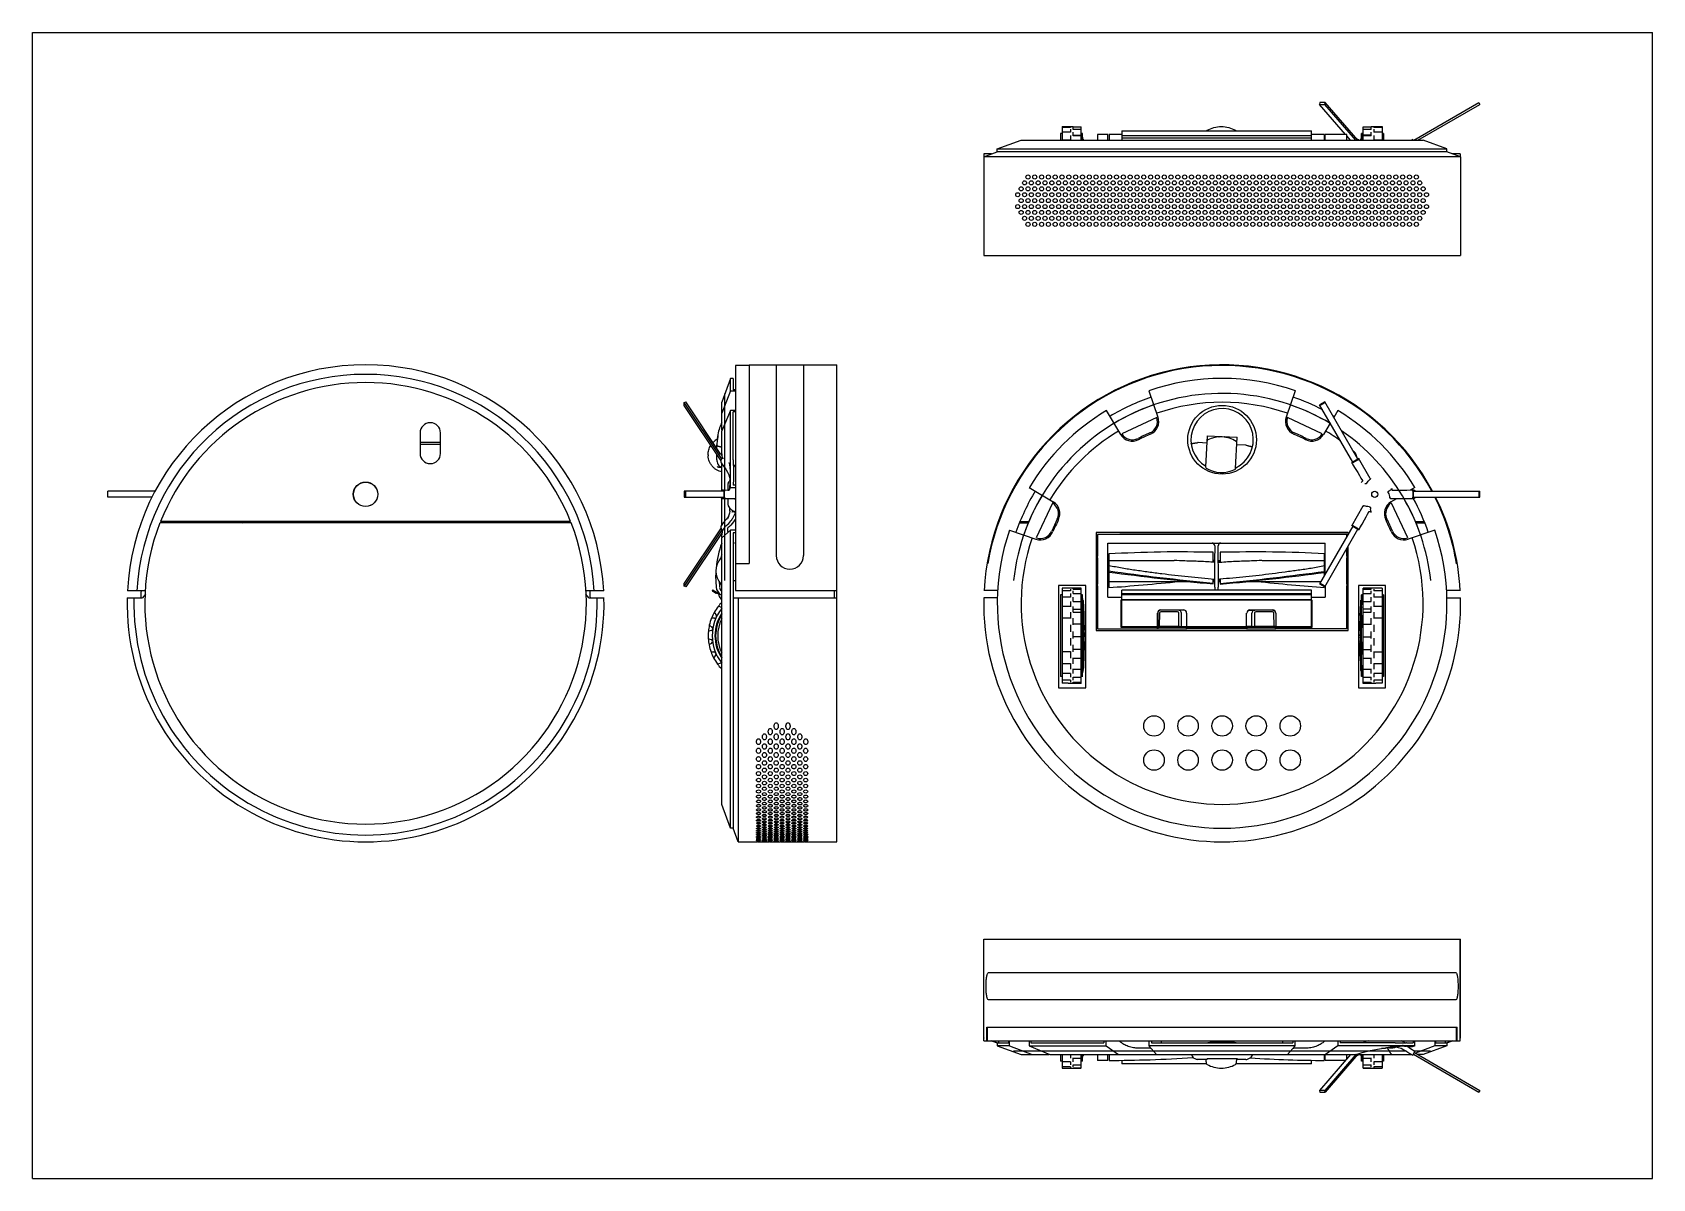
# Model space of a CAD drawing. Header units: millimetres. Extents: x 0 to 1189, y 0 to 841.
import ezdxf

# ---------------------------------------------------------------- set-up
doc = ezdxf.new("R2010")
doc.units = ezdxf.units.MM
doc.header["$LTSCALE"] = 65.395
doc.layers.get('0').update_dxf_attribs({"linetype": 'CONTINUOUS'})
doc.layers.add('02___PRT_ALL_AXES', color=7, linetype='CONTINUOUS')
doc.layers.add('03___PRT_ALL_CURVES', color=7, linetype='CONTINUOUS')

msp = doc.modelspace()

# ---------------------------------------------------------------- linework, layer by layer
at = {"color": 7, "linetype": 'Continuous'}
for p, q in [((0, 0), (0, 841)), ((0, 841), (1189, 841)), ((1189, 0), (1189, 841)), ((944.9, 789.5), (944.6, 788.2)), ((944.6, 788.2), (948.4, 788.2)), ((963.6, 766.2), (944.6, 788.2)), ((948.7, 789.5), (944.9, 789.5)), ((948.4, 788.2), (948.7, 789.5)), ((971.2, 761.9), (948.4, 788.2)), ((972.6, 761.9), (948.7, 789.5)), ((1013.8, 761.9), (1061.5, 789.5)), ((1016.6, 761.9), (1062.2, 788.2)), ((1061.5, 789.5), (1062.2, 788.2)), ((725.5, 761.9), (1020.6, 761.9)), ((754.6, 766.9), (754.6, 761.9)), ((755.7, 766.9), (754.6, 766.9)), ((755.7, 771.9), (755.7, 761.9)), ((755.7, 771.9), (763.7, 771.9)), ((761.7, 771.2), (755.7, 771.2)), ((761.7, 767.9), (755.7, 767.9)), ((761.7, 762), (755.7, 762)), ((761.7, 771.8), (761.7, 771.2)), ((761.7, 769.9), (761.7, 767.8)), ((761.7, 765.3), (761.7, 761.9)), ((763.7, 771.9), (763.7, 771.9)), ((763.7, 771.8), (763.7, 771.8)), ((763.7, 771.8), (769.7, 771.8)), ((763.7, 769.8), (763.7, 771.2)), ((763.7, 769.9), (769.7, 769.9)), ((763.7, 765.2), (763.7, 767.9)), ((763.7, 765.6), (769.7, 765.6)), ((763.7, 765.3), (769.7, 765.3)), ((763.7, 761.9), (763.7, 762.1)), ((769.7, 761.9), (769.7, 771.8)), ((770.7, 766.9), (769.7, 766.9)), ((770.7, 761.9), (770.7, 766.9)), ((770.8, 762.9), (770.8, 761.9)), ((770.8, 762.9), (770.8, 762.9)), ((771.1, 762.9), (770.8, 762.9)), ((771.1, 761.9), (771.1, 762.9)), ((771.1, 762.9), (771.1, 762.9)), ((781.6, 766.2), (781.6, 761.9)), ((789.3, 766.2), (781.6, 766.2)), ((789.3, 761.9), (789.3, 766.2)), ((790.1, 766.2), (790.1, 761.9)), ((790.1, 766.2), (790.5, 766.2)), ((799.6, 768.7), (799.6, 761.9)), ((799.6, 768.7), (938.6, 768.7)), ((799.6, 765.4), (938.6, 765.4)), ((799.6, 763.7), (938.6, 763.7)), ((938.6, 761.9), (938.6, 768.7)), ((948.1, 761.9), (948.1, 766.2)), ((964.6, 766.2), (948.8, 766.2)), ((948.8, 764.7), (948.8, 766.2)), ((948.8, 761.9), (948.8, 764.7)), ((964.6, 761.9), (964.6, 766.2)), ((967.4, 761.9), (964.6, 765.1)), ((972.8, 762.4), (972.2, 762.4)), ((973.5, 761.9), (973.3, 762.2)), ((975.3, 762.9), (975, 762.9)), ((975, 762.9), (975, 762.9)), ((975, 761.9), (975, 762.9)), ((975.3, 762.9), (975.3, 762.9)), ((975.3, 762.9), (975.3, 761.9)), ((976.5, 766.9), (975.4, 766.9)), ((975.4, 761.9), (975.4, 766.9)), ((976.5, 771.8), (982.5, 771.8)), ((976.5, 761.9), (976.5, 771.8)), ((976.5, 769.9), (982.5, 769.9)), ((982.5, 765.6), (976.5, 765.6)), ((976.5, 765.3), (982.5, 765.3)), ((982.5, 771.9), (990.5, 771.9)), ((982.5, 771.9), (982.5, 771.9)), ((982.5, 769.8), (982.5, 771.2)), ((982.5, 765.2), (982.5, 767.9)), ((982.5, 761.9), (982.5, 762.1)), ((984.5, 771.8), (984.5, 771.2)), ((990.5, 771.2), (984.5, 771.2)), ((984.5, 769.9), (984.5, 767.8)), ((990.5, 767.9), (984.5, 767.9)), ((984.5, 765.3), (984.5, 761.9)), ((990.5, 762), (984.5, 762)), ((990.5, 771.9), (990.5, 761.9)), ((991.6, 766.9), (990.5, 766.9)), ((991.6, 766.9), (991.6, 761.9)), ((1013.1, 762.4), (1012.2, 761.9)), ((1013.3, 761.9), (1013.1, 762.4)), ((698.1, 749.8), (708.1, 753.4)), ((698.1, 749.8), (698.1, 677.4)), ((1048.1, 749.8), (698.1, 749.8)), ((698.3, 751.9), (698.3, 749.9)), ((703.9, 751.9), (698.3, 751.9)), ((708.1, 753.4), (708.1, 755.5)), ((708.1, 755.5), (1038.1, 755.5)), ((1038.1, 753.4), (708.1, 753.4)), ((1038.1, 753.4), (1038.1, 755.5)), ((1048.1, 749.8), (1038.1, 753.4)), ((1047.8, 751.9), (1042.2, 751.9)), ((1047.8, 751.9), (1047.8, 749.9)), ((1048.1, 749.8), (1048.1, 677.4)), ((698.1, 677.4), (1048.1, 677.4)), ((515.9, 596.6), (515.9, 431.4)), ((525.9, 596.6), (515.9, 596.6)), ((525.9, 597.1), (525.9, 451.2)), ((545.9, 597.1), (545.9, 457.1)), ((545.9, 597.1), (565.9, 597.1)), ((565.9, 597.1), (565.9, 457.1)), ((590.4, 247.1), (590.4, 597.1)), ((512.2, 578.1), (512.2, 587.1)), ((514.3, 587.1), (512.2, 587.1)), ((514.3, 587.1), (514.3, 578.8)), ((512.2, 578.1), (505.9, 561.6)), ((512.2, 578.1), (515.9, 578.1)), ((515.9, 578.8), (514.3, 578.8)), ((819.3, 578.1), (826, 558.7)), ((926.8, 578.1), (920.1, 558.7)), ((478.3, 569.4), (479.5, 570)), ((478.3, 567.2), (478.3, 569.4)), ((505.9, 528.1), (478.3, 569.4)), ((505.4, 526.6), (478.3, 567.2)), ((505.3, 531.4), (479.5, 570)), ((505.9, 549.3), (505.9, 569.6)), ((512.2, 563.5), (505.9, 548.6)), ((512.2, 526.7), (512.2, 563.5)), ((515.9, 563.5), (512.2, 563.5)), ((514.3, 527.5), (514.3, 562.5)), ((515.9, 562.5), (514.3, 562.5)), ((788.1, 563.5), (798.6, 546)), ((948.4, 570), (944.6, 567.8)), ((968.9, 525.6), (944.6, 567.8)), ((944.9, 567.2), (948.7, 569.4)), ((972.8, 527.8), (948.4, 570)), ((958, 563.5), (955, 558.5)), ((284.5, 547.1), (284.5, 532.1)), ((299.5, 532.1), (299.5, 547.1)), ((505.9, 530.5), (505.9, 548.6)), ((825.1, 558.4), (799.5, 546.5)), ((946.6, 546.5), (921, 558.4)), ((952.4, 554.2), (947.5, 546)), ((284.5, 540.4), (299.5, 540.4)), ((284.5, 538.9), (299.5, 538.9)), ((502.3, 538.2), (502.3, 538.5)), ((502.3, 535.9), (502.3, 538.2)), ((502.9, 545.1), (502.9, 543.9)), ((861.9, 539.7), (855.4, 540)), ((862.2, 545.1), (861, 522.3)), ((862.2, 545.1), (884.2, 543.9)), ((870.7, 544.2), (870.8, 544.1)), ((871.1, 544.2), (870.8, 544.3)), ((871.1, 544.6), (871.2, 544.2)), ((871.1, 544.2), (871.2, 544.2)), ((871.5, 544.5), (871.3, 544.6)), ((871.5, 544.6), (871.5, 544.5)), ((871.5, 544.5), (871.5, 544.5)), ((874.8, 544.3), (874.8, 544.4)), ((874.8, 544.3), (874.9, 544.3)), ((875.1, 544.4), (874.9, 544.3)), ((875.2, 544), (875.3, 544.4)), ((875.5, 544.1), (875.2, 544)), ((875.2, 544), (875.2, 544)), ((875.5, 543.8), (875.6, 544)), ((883, 521.1), (884.2, 543.9)), ((890.4, 538.2), (883.9, 538.5)), ((502.3, 527.5), (502.3, 531.3)), ((505.4, 525.4), (505.4, 527.4)), ((505.4, 525.4), (505.4, 525.2)), ((505.9, 505), (505.9, 524.6)), ((506.2, 528.3), (507.1, 528.7)), ((968, 525.7), (968.2, 525.3)), ((968.2, 525.3), (968.4, 524.9)), ((972.8, 527.8), (968.9, 525.6)), ((969.1, 523.8), (969.1, 523.8)), ((969.3, 525.4), (972.8, 527.4)), ((981.8, 513.7), (973.2, 528.7)), ((511.7, 513.1), (511.7, 512)), ((512.1, 516), (512.1, 516)), ((975, 514), (976, 512.3)), ((55.4, 499.9), (55.4, 504.3)), ((90.3, 504.3), (55.4, 504.3)), ((87.8, 499.9), (55.4, 499.9)), ((478.3, 504.3), (478.3, 499.9)), ((507.3, 504.3), (478.3, 504.3)), ((478.3, 499.9), (507.3, 499.9)), ((479.5, 499.9), (479.5, 504.3)), ((507.1, 505.1), (506.2, 505.1)), ((507.1, 505.1), (507.1, 505.1)), ((507.3, 504.3), (507.3, 499.9)), ((508, 500.1), (508, 504.1)), ((510.4, 509.6), (510.4, 505)), ((512.2, 507.1), (512, 506.8)), ((512.2, 507.1), (512.2, 508.9)), ((512.2, 507.1), (515.9, 507.1)), ((515.9, 508.8), (514.3, 508.8)), ((731.6, 507.1), (749.2, 496.5)), ((1000.4, 504.9), (998.4, 504.9)), ((1014.5, 507.1), (1011.1, 505.1)), ((1011.9, 505.1), (1011.9, 505.1)), ((1013.6, 505.1), (1013.1, 505.1)), ((1013.1, 505.1), (1013.6, 505.1)), ((1013.1, 504.1), (1013.1, 500.1)), ((1013.4, 505.1), (1013.6, 505.1)), ((1013.5, 504.3), (1062.2, 504.3)), ((1013.5, 499.9), (1013.5, 504.3)), ((1013.5, 499.9), (1062.2, 499.9)), ((1014.1, 505.1), (1013.6, 505.1)), ((1014.1, 505.1), (1014.1, 505.1)), ((1061.5, 504.3), (1061.5, 499.9)), ((1062.2, 499.9), (1062.2, 504.3)), ((505.9, 479.6), (505.9, 499.2)), ((506.2, 499.1), (515.4, 499.1)), ((510.4, 499.1), (510.4, 494.7)), ((511.7, 489.7), (511.7, 492.2)), ((748.7, 495.7), (736.7, 470.1)), ((968.2, 478.9), (976.7, 493.6)), ((979.8, 487.5), (980.8, 489.2)), ((996.7, 499.1), (1014.1, 499.1)), ((996.9, 496.5), (1001.2, 499.1)), ((1009.4, 470.1), (997.4, 495.7)), ((395.4, 481.1), (93.7, 481.1)), ((395, 482.1), (94, 482.1)), ((169.5, 482.1), (169.5, 481.1)), ((319.5, 481.1), (319.5, 482.1)), ((505.4, 477.6), (478.3, 437)), ((505.9, 476.1), (478.3, 434.8)), ((505.4, 479), (505.4, 478.9)), ((505.4, 476.9), (505.4, 478.9)), ((512.2, 475.8), (505.9, 470.1)), ((506.7, 475.7), (506.2, 475.9)), ((510.7, 485.5), (509.4, 483.9)), ((510, 484), (510, 484)), ((510.4, 474.7), (510.4, 477.5)), ((512.2, 257.1), (512.2, 475.8)), ((515.9, 475.8), (512.2, 475.8)), ((717, 475.8), (736.4, 469.2)), ((724.7, 481.1), (730.8, 481.1)), ((725.1, 482.1), (731.2, 482.1)), ((968.9, 478.6), (944.6, 436.4)), ((948.4, 434.2), (972.8, 476.4)), ((968.9, 478.6), (972.8, 476.4)), ((972.8, 476.9), (969.3, 478.9)), ((973.3, 475.7), (973.4, 475.9)), ((973.4, 475.9), (973.6, 476.3)), ((974.2, 477.4), (974.2, 477.4)), ((1029.1, 475.8), (1009.7, 469.2)), ((1014.9, 482.1), (1021, 482.1)), ((1015.3, 481.1), (1021.4, 481.1)), ((506.1, 474), (479.5, 434.2)), ((505.9, 470.6), (505.9, 473.7)), ((505.9, 274.6), (505.9, 470.1)), ((514.3, 473.9), (514.3, 257.1)), ((515.9, 473.9), (514.3, 473.9)), ((514.3, 466.6), (515.3, 466.6)), ((780.6, 474.1), (780.6, 402.1)), ((965.6, 474.1), (780.6, 474.1)), ((964.6, 472.6), (781.6, 472.6)), ((781.6, 472.3), (781.6, 456.8)), ((797.9, 472.6), (781.7, 472.6)), ((789.3, 426.7), (789.3, 466.3)), ((789.3, 466.3), (948.8, 466.3)), ((797.9, 472.6), (798, 472.8)), ((801.1, 472.8), (798, 472.8)), ((801.2, 472.8), (801.1, 472.8)), ((809, 472.8), (801.2, 472.8)), ((809, 472.8), (809, 472.8)), ((865.1, 472.8), (809, 472.8)), ((865.1, 472.8), (865.1, 472.8)), ((873, 472.8), (865.1, 472.8)), ((929.1, 472.8), (873, 472.8)), ((873, 472.8), (873, 472.8)), ((929.1, 472.8), (929.1, 472.8)), ((936.9, 472.8), (929.1, 472.8)), ((936.9, 472.8), (937, 472.8)), ((964.5, 472.8), (937, 472.8)), ((948.8, 443.7), (948.8, 466.3)), ((964.6, 472.6), (964.5, 472.8)), ((964.6, 471), (964.6, 472.3)), ((965.6, 472.7), (965.6, 474.1)), ((965.6, 402.1), (965.6, 463.9)), ((790.1, 433.7), (790.1, 458.3)), ((790.1, 453.4), (837.9, 453.4)), ((866.6, 459.6), (847.6, 459.8)), ((866.6, 453.1), (866.6, 459.6)), ((870.3, 453.4), (871.6, 453.4)), ((892.7, 459.8), (871.6, 459.6)), ((871.6, 459.6), (871.6, 452.9)), ((902.4, 453.4), (948.1, 453.4)), ((948.1, 442.4), (948.1, 458.4)), ((948.1, 458.3), (948.8, 458.3)), ((964.6, 456.8), (964.6, 462.2)), ((515.9, 451.2), (525.9, 451.2)), ((700.5, 451.2), (701, 451.2)), ((1045.6, 451.2), (1045.1, 451.1)), ((69.8, 431.4), (83.1, 431.4)), ((82.9, 428.7), (80.7, 426.1)), ((406, 431.4), (419.3, 431.4)), ((408.3, 426.1), (406.2, 428.7)), ((478.3, 434.8), (478.3, 437)), ((479.5, 434.2), (478.3, 434.8)), ((499.1, 431.2), (499.1, 431.5)), ((501.9, 429.4), (499.2, 431)), ((499.5, 431.7), (505.9, 428.1)), ((502.4, 429.6), (502.3, 429.5)), ((504.1, 428.6), (502.4, 429.6)), ((504.1, 427.4), (504.1, 428.6)), ((505.4, 428.3), (505.9, 428.1)), ((514.3, 438.9), (515.9, 438.9)), ((515.9, 431.4), (590.4, 431.4)), ((588.4, 431.4), (588.4, 426.1)), ((708.4, 431.4), (698.3, 431.4)), ((754.6, 428.3), (754.6, 368.3)), ((755.7, 428.3), (754.6, 428.3)), ((761.7, 433.2), (755.7, 433.2)), ((755.7, 433.2), (755.7, 363.5)), ((761.7, 431.3), (755.7, 431.3)), ((761.7, 433.3), (761.7, 433.2)), ((769.7, 433.3), (761.7, 433.3)), ((761.7, 432.6), (761.7, 431.2)), ((761.7, 429.3), (761.7, 426.6)), ((763.7, 432.6), (763.7, 433.3)), ((763.7, 432.6), (769.7, 432.6)), ((763.7, 429.2), (763.7, 431.3)), ((763.7, 429.3), (769.7, 429.3)), ((769.7, 381.9), (769.7, 433.3)), ((770.7, 428.3), (769.7, 428.3)), ((770.7, 368.3), (770.7, 428.3)), ((781.6, 434.9), (781.6, 403.9)), ((790.1, 438.2), (791.5, 438.2)), ((791.4, 438.2), (848, 438.2)), ((799.6, 424.6), (799.6, 431.8)), ((938.6, 431.8), (799.6, 431.8)), ((799.6, 429.4), (938.6, 429.4)), ((799.6, 428.6), (938.6, 428.6)), ((866.6, 436.3), (866.6, 439.7)), ((866.6, 438.2), (867.6, 438.2)), ((870.3, 438.2), (871.6, 438.2)), ((871.6, 439.6), (871.6, 436.1)), ((892.3, 438.2), (945.6, 438.2)), ((938.6, 424.6), (938.6, 431.8)), ((944.6, 436.4), (948.4, 434.2)), ((948.7, 434.8), (944.9, 437)), ((948.1, 433.8), (948.1, 434.4)), ((948.8, 434.9), (948.8, 426.7)), ((964.6, 403.9), (964.6, 434.9)), ((976.5, 428.3), (975.4, 428.3)), ((975.4, 368.3), (975.4, 428.3)), ((984.5, 433.3), (976.5, 433.3)), ((976.5, 363.3), (976.5, 433.3)), ((976.5, 432.6), (982.5, 432.6)), ((976.5, 429.3), (982.5, 429.3)), ((982.5, 432.6), (982.5, 433.3)), ((982.5, 429.2), (982.5, 431.3)), ((990.5, 433.2), (984.5, 433.2)), ((984.5, 433.3), (984.5, 433.2)), ((984.5, 432.6), (984.5, 431.2)), ((990.5, 431.3), (984.5, 431.3)), ((984.5, 429.3), (984.5, 426.6)), ((990.5, 433.2), (990.5, 363.4)), ((991.6, 428.3), (990.5, 428.3)), ((991.6, 428.3), (991.6, 368.3)), ((1047.8, 431.4), (1037.8, 431.4)), ((69.6, 426.1), (80.7, 426.1)), ((408.3, 426.1), (419.5, 426.1)), ((505.4, 419.2), (503.6, 419.8)), ((505.9, 424.7), (504.2, 427.1)), ((514.3, 426.1), (590.4, 426.1)), ((518, 426.1), (518, 247.1)), ((708.4, 426.1), (698.1, 426.1)), ((761.7, 426.7), (755.7, 426.7)), ((761.7, 419.8), (755.7, 419.8)), ((761.7, 423.5), (761.7, 419.6)), ((763.7, 423.4), (763.7, 426.7)), ((763.7, 423.5), (769.7, 423.5)), ((763.7, 415.5), (763.7, 419.8)), ((763.7, 417.7), (769.7, 417.7)), ((770.8, 424.3), (770.8, 421.4)), ((770.8, 424.3), (770.8, 424.3)), ((771.1, 424.3), (770.8, 424.3)), ((771.1, 421.4), (771.1, 424.3)), ((771.1, 424.3), (771.1, 424.3)), ((789.3, 426.7), (799.6, 426.7)), ((798.8, 424.5), (798.8, 404.7)), ((799.4, 424.5), (798.8, 424.5)), ((799.3, 426.7), (799.3, 424.5)), ((799.4, 425.4), (799.4, 426.7)), ((799.4, 425.4), (799.6, 425.4)), ((799.5, 405.1), (799.5, 424.6)), ((938.7, 424.6), (799.5, 424.6)), ((799.6, 424.7), (938.6, 424.7)), ((827, 416.8), (827, 416.9)), ((827.8, 417.1), (827.3, 417.1)), ((840.9, 417.1), (828, 417.1)), ((828.1, 417.2), (844.7, 417.2)), ((845.4, 417.1), (841.1, 417.1)), ((841.9, 416.9), (841.9, 416.8)), ((892.7, 417.1), (897, 417.1)), ((893.5, 417.2), (910.1, 417.2)), ((896.2, 416.9), (896.2, 416.8)), ((910.1, 417.1), (897.2, 417.1)), ((910.3, 417.1), (910.8, 417.1)), ((911.1, 416.9), (911.1, 416.8)), ((938.6, 426.7), (948.8, 426.7)), ((938.6, 425.4), (938.8, 425.4)), ((938.7, 405.1), (938.7, 424.6)), ((938.7, 424.5), (939.1, 424.5)), ((938.8, 425.4), (938.8, 426.7)), ((938.8, 424.5), (938.8, 426.7)), ((939.1, 404.7), (939.1, 424.5)), ((975.3, 424.3), (975, 424.3)), ((975, 424.3), (975, 424.3)), ((975, 421.4), (975, 424.3)), ((975.3, 424.3), (975.3, 424.3)), ((975.3, 424.3), (975.3, 421.4)), ((976.5, 423.5), (982.5, 423.5)), ((982.5, 417.7), (976.5, 417.7)), ((982.5, 423.4), (982.5, 426.7)), ((982.5, 415.5), (982.5, 419.8)), ((990.5, 426.7), (984.5, 426.7)), ((984.5, 423.5), (984.5, 419.6)), ((990.5, 419.8), (984.5, 419.8)), ((1037.7, 426.1), (1048, 426.1)), ((497, 405.9), (498.6, 404.9)), ((500.5, 411.1), (498.7, 411.2)), ((500.5, 415.1), (501.7, 413.7)), ((761.7, 411.2), (755.7, 411.2)), ((761.7, 415.7), (761.7, 410.9)), ((761.7, 406.4), (761.7, 401.2)), ((763.7, 415.7), (769.7, 415.7)), ((763.7, 406.2), (763.7, 411.2)), ((769.7, 406.8), (763.7, 406.8)), ((770.8, 413), (770.8, 405.4)), ((771.2, 413.5), (770.9, 413.5)), ((771.1, 405.4), (771.1, 413)), ((771.2, 413.5), (771.2, 413.5)), ((771.8, 404.4), (771.8, 404.7)), ((771.8, 404.1), (771.8, 404.4)), ((771.8, 404.4), (771.8, 404.4)), ((798.8, 404.7), (939.1, 404.7)), ((799.5, 405.1), (825.2, 405.1)), ((825.7, 405.1), (825.7, 414.9)), ((825.7, 405.2), (826, 405.2)), ((825.8, 414.9), (825.8, 405.5)), ((825.8, 404.7), (825.8, 403.9)), ((826, 405.2), (825.9, 405.2)), ((826.1, 405.2), (826.5, 405.2)), ((827.1, 414.9), (826.8, 405.4)), ((826.8, 405.3), (826.8, 405.3)), ((826.8, 405.3), (826.9, 405.3)), ((826.9, 405.3), (827.1, 405.3)), ((827.1, 405.3), (827.4, 405.3)), ((827.4, 405.3), (827.8, 405.3)), ((827.8, 405.3), (841.1, 405.3)), ((840.4, 415.9), (828.1, 415.9)), ((841.1, 405.3), (841.4, 405.3)), ((841.4, 405.5), (841.4, 414.9)), ((841.7, 405.2), (842.8, 405.2)), ((842.9, 405.2), (847, 405.2)), ((843, 405.2), (842.9, 405.2)), ((843.2, 405.5), (843.2, 414.9)), ((846.9, 403.9), (846.9, 404.7)), ((847, 414.9), (847, 405.1)), ((847.5, 405.1), (890.6, 405.1)), ((891.1, 405.1), (891.1, 414.9)), ((895.2, 405.2), (891.1, 405.2)), ((891.2, 404.7), (891.2, 403.9)), ((895, 405.5), (895, 414.9)), ((895.2, 405.2), (895.1, 405.2)), ((895.3, 405.2), (896.5, 405.2)), ((896.7, 405.3), (897, 405.3)), ((896.8, 414.9), (896.8, 405.5)), ((897, 405.3), (910.3, 405.3)), ((910, 415.9), (897.8, 415.9)), ((910.3, 405.3), (910.7, 405.3)), ((910.7, 405.3), (911, 405.3)), ((911.3, 405.4), (911, 414.9)), ((911, 405.3), (911.2, 405.3)), ((911.2, 405.3), (911.3, 405.3)), ((911.3, 405.3), (911.4, 405.3)), ((911.6, 405.2), (912, 405.2)), ((912.4, 405.2), (912.1, 405.2)), ((912.2, 405.2), (912.1, 405.2)), ((912.3, 403.9), (912.3, 404.7)), ((912.4, 414.9), (912.4, 405.5)), ((912.4, 414.9), (912.4, 405.1)), ((912.9, 405.1), (938.7, 405.1)), ((974.3, 404.4), (974.3, 404.7)), ((974.3, 404.1), (974.3, 404.4)), ((974.3, 404.4), (974.3, 404.4)), ((975.2, 413.5), (974.9, 413.5)), ((974.9, 413.5), (974.9, 413.5)), ((975, 405.4), (975, 413)), ((975.3, 413), (975.3, 405.4)), ((976.5, 415.7), (982.5, 415.7)), ((976.5, 406.8), (982.5, 406.8)), ((982.5, 406.2), (982.5, 411.2)), ((984.5, 415.7), (984.5, 410.9)), ((990.5, 411.2), (984.5, 411.2)), ((984.5, 406.4), (984.5, 401.2)), ((498.1, 402.1), (496.3, 401.6)), ((496.3, 396), (498, 395.5)), ((498.4, 392.7), (496.8, 391.8)), ((761.7, 396.5), (761.7, 391.2)), ((763.7, 396.3), (763.7, 401.5)), ((769.7, 397.5), (763.7, 397.5)), ((770.8, 393.1), (770.8, 385.3)), ((771.2, 394.3), (770.9, 394.3)), ((771.1, 385.3), (771.1, 393.1)), ((771.7, 397.5), (771.4, 397.5)), ((771.8, 394.6), (771.5, 394.6)), ((771.5, 394), (771.5, 394)), ((771.8, 394), (771.5, 394)), ((771.8, 402), (771.6, 402)), ((771.7, 397.5), (771.8, 397.6)), ((771.8, 404.1), (771.8, 404.1)), ((771.8, 404.1), (771.8, 404.1)), ((771.8, 404.1), (771.8, 404.1)), ((771.8, 403.2), (771.8, 403.1)), ((771.8, 402.1), (771.8, 402.4)), ((771.8, 402.1), (771.8, 402.1)), ((771.8, 398.4), (771.8, 398.5)), ((771.8, 398.3), (771.8, 398.4)), ((771.8, 398.2), (771.8, 398.1)), ((771.8, 394), (771.8, 394.2)), ((771.8, 394), (771.8, 394)), ((771.8, 393.5), (771.8, 393.5)), ((771.8, 393.5), (771.8, 393.5)), ((771.8, 393.5), (771.8, 393.5)), ((771.8, 391.9), (771.8, 392.5)), ((771.8, 392.5), (771.8, 392.5)), ((780.6, 402.1), (965.6, 402.1)), ((781.7, 403.4), (825.3, 403.4)), ((825.5, 403.5), (847.2, 403.5)), ((890.7, 403.4), (847.4, 403.4)), ((890.9, 403.5), (912.6, 403.5)), ((964.6, 403.4), (912.8, 403.4)), ((974.3, 404.1), (974.3, 404.1)), ((974.3, 404.1), (974.3, 404.1)), ((974.3, 404.1), (974.3, 404.1)), ((974.3, 403.2), (974.3, 403.1)), ((974.3, 402.1), (974.3, 402.4)), ((974.3, 402.1), (974.3, 402.1)), ((974.5, 402), (974.3, 402)), ((974.3, 398.4), (974.3, 398.5)), ((974.3, 398.3), (974.3, 398.4)), ((974.3, 398.2), (974.3, 398.1)), ((974.4, 397.5), (974.3, 397.6)), ((974.6, 394.6), (974.3, 394.6)), ((974.3, 394), (974.3, 394.2)), ((974.6, 394), (974.3, 394)), ((974.3, 394), (974.3, 394)), ((974.3, 393.5), (974.3, 393.5)), ((974.3, 393.5), (974.3, 393.5)), ((974.3, 393.5), (974.3, 393.5)), ((974.3, 392.5), (974.3, 392.5)), ((974.3, 391.9), (974.3, 392.5)), ((974.7, 397.5), (974.4, 397.5)), ((974.6, 394), (974.6, 394)), ((975.2, 394.3), (974.9, 394.3)), ((975, 385.3), (975, 393.1)), ((975.3, 393.1), (975.3, 385.3)), ((976.5, 397.5), (982.5, 397.5)), ((982.5, 396.3), (982.5, 401.5)), ((984.5, 396.5), (984.5, 391.2)), ((498.3, 386.4), (500.2, 386.4)), ((501.3, 383.8), (500, 382.4)), ((761.7, 386.4), (755.7, 386.4)), ((761.7, 386.7), (761.7, 381.9)), ((763.7, 386.5), (763.7, 391.6)), ((769.7, 388.2), (763.7, 388.2)), ((763.7, 377.7), (763.7, 382.2)), ((763.7, 381.9), (769.7, 381.9)), ((769.7, 363.3), (769.7, 381.8)), ((771.2, 384.2), (770.9, 384.2)), ((771.2, 384.2), (771.2, 384.3)), ((771.2, 383.4), (771.2, 383.2)), ((771.3, 384.7), (771.3, 384.2)), ((771.3, 384.2), (771.3, 384.2)), ((771.8, 391.9), (771.6, 383.4)), ((974.5, 383.4), (974.3, 391.9)), ((974.8, 384.7), (974.8, 384.2)), ((974.8, 384.2), (974.8, 384.2)), ((974.9, 384.2), (974.9, 384.3)), ((975.2, 384.2), (974.9, 384.2)), ((974.9, 383.4), (974.9, 383.2)), ((976.5, 388.2), (982.5, 388.2)), ((976.5, 381.9), (982.5, 381.9)), ((982.5, 386.5), (982.5, 391.6)), ((982.5, 377.7), (982.5, 382.2)), ((984.5, 386.7), (984.5, 381.9)), ((984.5, 386.4), (990.5, 386.4)), ((503, 377.7), (504.8, 378.2)), ((505.9, 374.6), (505.8, 374.4)), ((761.7, 377.7), (755.7, 377.7)), ((761.7, 370.6), (755.7, 370.6)), ((761.7, 377.9), (761.7, 373.8)), ((761.7, 370.7), (761.7, 367.8)), ((763.7, 370.6), (763.7, 374.1)), ((763.7, 373.9), (769.7, 373.9)), ((770.8, 376.3), (770.8, 372.8)), ((771.1, 372.7), (770.8, 372.7)), ((771.1, 372.3), (770.8, 372.3)), ((771.1, 372.8), (771.1, 376.3)), ((771.2, 373.7), (771.2, 374.3)), ((974.9, 373.7), (974.9, 374.3)), ((975, 372.8), (975, 376.3)), ((975.3, 372.7), (975, 372.7)), ((975.3, 372.3), (975, 372.3)), ((975.3, 376.3), (975.3, 372.8)), ((976.5, 373.9), (982.5, 373.9)), ((982.5, 370.6), (982.5, 374.1)), ((984.5, 377.9), (984.5, 373.8)), ((990.5, 377.7), (984.5, 377.7)), ((984.5, 370.7), (984.5, 367.8)), ((990.5, 370.6), (984.5, 370.6)), ((755.7, 368.3), (754.6, 368.3)), ((761.7, 365.7), (755.7, 365.7)), ((760.2, 363.5), (755.7, 363.5)), ((755.7, 363.4), (755.7, 363.4)), ((760.2, 363.4), (755.7, 363.4)), ((760.2, 363.5), (760.2, 363.3)), ((769.7, 363.3), (760.2, 363.3)), ((761.7, 365.8), (761.7, 364.2)), ((763.7, 365.7), (763.7, 367.9)), ((763.7, 367.9), (769.7, 367.9)), ((763.7, 363.4), (763.7, 364.3)), ((763.7, 364.3), (769.7, 364.3)), ((770.7, 368.3), (769.7, 368.3)), ((976.5, 368.3), (975.4, 368.3)), ((976.5, 367.9), (982.5, 367.9)), ((976.5, 364.3), (982.5, 364.3)), ((986, 363.3), (976.5, 363.3)), ((982.5, 365.7), (982.5, 367.9)), ((982.5, 363.4), (982.5, 364.3)), ((984.5, 365.8), (984.5, 364.2)), ((990.5, 365.7), (984.5, 365.7)), ((990.5, 363.5), (986, 363.5)), ((990.5, 363.4), (986, 363.4)), ((986, 363.4), (986, 363.3)), ((991.6, 368.3), (990.5, 368.3)), ((514.3, 257.1), (512.2, 257.1)), ((518, 247.1), (514.3, 257.1)), ((518, 247.1), (531.4, 247.1)), ((534.4, 247.1), (535.7, 247.1)), ((535.7, 247.1), (536, 247.1)), ((538.4, 247.1), (538.7, 247.1)), ((538.7, 247.1), (540, 247.1)), ((543, 247.1), (544.4, 247.1)), ((544.4, 247.1), (544.7, 247.1)), ((547, 247.1), (547.4, 247.1)), ((547.4, 247.1), (548.7, 247.1)), ((551.7, 247.1), (553, 247.1)), ((553, 247.1), (553.3, 247.1)), ((555.7, 247.1), (556, 247.1)), ((556, 247.1), (557.3, 247.1)), ((560.3, 247.1), (561.7, 247.1)), ((562, 247.1), (561.7, 247.1)), ((564.4, 247.1), (564.7, 247.1)), ((564.7, 247.1), (566, 247.1)), ((569, 247.1), (590.4, 247.1)), ((698.1, 103.2), (698.1, 175.6)), ((698.1, 175.6), (1048, 175.6)), ((698.3, 101.1), (698.3, 175.6)), ((1047.8, 101.1), (1047.8, 175.6)), ((1048, 103.2), (1048, 175.6)), ((701.6, 151.1), (1044.5, 151.1)), ((1044.5, 131.1), (701.6, 131.1)), ((700.5, 101.1), (700.5, 111.1)), ((700.5, 111.1), (1045.6, 111.1)), ((701, 101.1), (701, 111.1)), ((1045.1, 101.1), (1045.1, 111.1)), ((1045.6, 101.1), (1045.6, 111.1)), ((698.1, 103.2), (698.3, 103.1)), ((698.3, 103.1), (698.1, 103.2)), ((698.3, 101.1), (1047.8, 101.1)), ((703.9, 101.1), (708.1, 99.6)), ((708.1, 99.6), (703.9, 101.1)), ((708.1, 99.6), (708.1, 97.4)), ((708.1, 99.6), (716.4, 99.6)), ((717, 97.4), (708.1, 97.4)), ((709.2, 99.6), (709.2, 101.1)), ((716.4, 101.1), (716.4, 99.6)), ((717, 97.4), (717, 101.1)), ((717, 97.4), (733.6, 91.1)), ((731.6, 101.1), (731.6, 97.4)), ((731.6, 97.4), (746.6, 91.1)), ((731.6, 97.4), (788.1, 97.4)), ((732.7, 101.1), (732.7, 99.6)), ((732.7, 99.6), (786.4, 99.6)), ((786.4, 101.1), (786.4, 99.6)), ((788.1, 97.4), (788.1, 101.1)), ((788.1, 97.4), (797.1, 91.1)), ((797.6, 101.1), (798.6, 100.1)), ((820.5, 95.6), (811.7, 95.6)), ((819.3, 101.1), (819.3, 97.4)), ((819.3, 97.4), (825, 91.1)), ((926.8, 97.4), (819.3, 97.4)), ((821.2, 101.1), (821.2, 99.6)), ((821.2, 99.6), (924.9, 99.6)), ((828.6, 99.6), (828.6, 100.5)), ((917.6, 99.6), (917.6, 100.5)), ((926.8, 97.4), (921.1, 91.1)), ((924.9, 101.1), (924.9, 99.6)), ((934.4, 95.6), (925.7, 95.6)), ((926.8, 97.4), (926.8, 101.1)), ((948.5, 101.1), (947.5, 100.1)), ((958, 97.4), (949, 91.1)), ((958, 101.1), (958, 97.4)), ((1000.7, 97.4), (958, 97.4)), ((959.7, 101.1), (959.7, 99.6)), ((1000, 99.6), (959.7, 99.6)), ((990.1, 95.6), (992.5, 95.6)), ((997.2, 95.6), (996, 95.6)), ((1006, 97.3), (1006, 97.3)), ((1013.4, 101.1), (1013.4, 99.6)), ((1014.5, 97.4), (1013.4, 97.4)), ((1014.5, 97.4), (1014, 97.2)), ((1014.5, 97.4), (1014.5, 101.1)), ((1029.1, 97.4), (1015, 92)), ((1029.1, 101.1), (1029.1, 97.4)), ((1038.1, 97.4), (1029.1, 97.4)), ((1029.7, 101.1), (1029.7, 99.6)), ((1029.7, 99.6), (1038.1, 99.6)), ((1036.9, 99.6), (1036.9, 101.1)), ((1038, 99.6), (1042.2, 101.1)), ((1042.2, 101.1), (1038.1, 99.6)), ((1038.1, 99.6), (1038.1, 97.4)), ((1048.1, 103.2), (1047.8, 103.1)), ((1047.8, 103.1), (1048, 103.2)), ((725.5, 91.1), (745.9, 91.1)), ((746.6, 91.1), (971.2, 91.1)), ((754.6, 91.1), (754.6, 86.1)), ((755.7, 86.1), (754.6, 86.1)), ((755.7, 91.1), (755.7, 81.1)), ((761.7, 85.6), (755.7, 85.6)), ((761.7, 91.1), (761.7, 88.3)), ((761.7, 85.7), (761.7, 83.4)), ((763.7, 85.6), (763.7, 88.5)), ((763.7, 88.4), (769.7, 88.4)), ((763.7, 82), (763.7, 83.5)), ((763.7, 83.5), (769.7, 83.5)), ((769.7, 88.4), (769.7, 91.1)), ((769.7, 81.2), (769.7, 88.4)), ((770.7, 86.1), (769.7, 86.1)), ((770.7, 86.1), (770.7, 91.1)), ((770.8, 91.1), (770.8, 90.5)), ((771.1, 90.5), (770.8, 90.5)), ((771.1, 90.1), (770.8, 90.1)), ((771.1, 90.5), (771.1, 91.1)), ((781.6, 91.1), (781.6, 86.7)), ((789.3, 86.7), (781.6, 86.7)), ((789.3, 86.7), (789.3, 91.1)), ((790.1, 91.1), (790.1, 86.7)), ((790.1, 86.7), (790.5, 86.7)), ((799.6, 86.9), (799.6, 84.3)), ((861.5, 84.3), (799.6, 84.3)), ((861.9, 87.5), (855.3, 87.5)), ((862.2, 88.2), (884.2, 88.2)), ((938.6, 84.3), (883.4, 84.3)), ((890.5, 87.5), (883.8, 87.5)), ((883.8, 87.5), (883.8, 87.5)), ((883.8, 87.5), (883.8, 87.5)), ((938.6, 84.3), (938.6, 86.9)), ((967.4, 91.1), (944.6, 64.7)), ((948.1, 86.7), (948.1, 91.1)), ((971.2, 91), (948.4, 64.7)), ((972.8, 91.3), (948.7, 63.5)), ((948.8, 88.2), (948.8, 91.1)), ((948.8, 86.7), (948.8, 88.2)), ((963.6, 86.7), (948.8, 86.7)), ((964.6, 87.8), (964.6, 91.1)), ((971.5, 91.1), (971.2, 91.1)), ((972.2, 90.6), (972.8, 90.6)), ((972.7, 91.5), (972.8, 91.3)), ((973.3, 90.8), (974.1, 91.9)), ((973.3, 90.8), (974.2, 91.9)), ((973.4, 91.4), (973.3, 91.7)), ((973.5, 91.1), (1012.2, 91.1)), ((975, 90.5), (975, 91.1)), ((975.3, 90.5), (975, 90.5)), ((975.3, 90.1), (975, 90.1)), ((975.3, 91.1), (975.3, 90.5)), ((975.4, 86.1), (975.4, 91.1)), ((976.5, 86.1), (975.4, 86.1)), ((976.5, 88.4), (976.5, 91.1)), ((976.5, 88.4), (982.5, 88.4)), ((976.5, 81.1), (976.5, 88.4)), ((976.5, 83.5), (982.5, 83.5)), ((982.5, 85.6), (982.5, 88.5)), ((982.5, 82), (982.5, 83.5)), ((984.5, 91.1), (984.5, 88.3)), ((984.5, 85.7), (984.5, 83.4)), ((990.5, 85.6), (984.5, 85.6)), ((990.5, 91.1), (990.5, 81.1)), ((991.6, 86.1), (990.5, 86.1)), ((991.6, 91.1), (991.6, 86.1)), ((1013.1, 90.6), (1014.6, 93.2)), ((1013.6, 91.1), (1013.3, 91.1)), ((1013.5, 91.3), (1061.5, 63.5)), ((1014.2, 92.5), (1062.2, 64.7)), ((1020.6, 91.1), (1016.6, 91.1)), ((761.7, 82), (755.7, 82)), ((755.7, 81.1), (763.7, 81.1)), ((761.7, 82), (761.7, 81.2)), ((763.7, 81.1), (763.7, 81.2)), ((763.7, 81.2), (769.7, 81.2)), ((763.7, 81.1), (769.7, 81.1)), ((976.5, 81.2), (982.5, 81.2)), ((976.5, 81.1), (982.5, 81.1)), ((982.5, 81.1), (982.5, 81.2)), ((982.5, 81.1), (990.5, 81.1)), ((990.5, 82), (984.5, 82)), ((984.5, 82), (984.5, 81.2)), ((948.4, 64.7), (944.6, 64.7)), ((944.6, 64.7), (944.9, 63.5)), ((944.9, 63.5), (948.7, 63.5)), ((948.7, 63.5), (948.4, 64.7)), ((1062.2, 64.7), (1061.5, 63.5)), ((0, 0), (1189, 0))]:
    msp.add_line(p, q, dxfattribs=at)
for points in [[(505.9, 554.8), (505.5, 554), (505.1, 553), (504.7, 551.9), (504.3, 550.8), (503.9, 549.6), (503.6, 548.4), (503.3, 547.1), (503, 545.8)], [(503, 545.8), (502.8, 544.4), (502.6, 542.9), (502.5, 542.4)], [(505.4, 525.2), (507.1, 522.8), (508.8, 520.5), (510.2, 518.3), (511.1, 516.4), (511.6, 514.7), (511.7, 513.1)], [(511.2, 525.4), (511.2, 525.4), (511.4, 524.9), (511.6, 523.7), (511.9, 521.7), (512, 519), (512.1, 516)], [(969.1, 523.8), (970.7, 521.1), (972.6, 518.1), (973.9, 515.8), (975, 514)], [(512.1, 516), (512, 512.4), (511.6, 507.6), (511.4, 505.2)], [(976, 512.3), (976, 512.2), (976.1, 512.1), (976.1, 512)], [(511.4, 505), (510.3, 505), (507.1, 505.1)], [(998.4, 504.9), (998.3, 504.9), (998.2, 504.9), (998.1, 504.9)], [(1011.9, 505.1), (1008.7, 505), (1005.1, 504.9), (1002.5, 504.9), (1000.4, 504.9)], [(511.7, 489.7), (511.6, 488.3), (511.2, 486.8), (510.6, 485.1), (510, 484)], [(980.8, 489.2), (980.8, 489.3), (980.9, 489.4), (981, 489.4)], [(509.4, 483.9), (507, 481.1), (505.4, 479)], [(974.2, 477.4), (975.8, 480.2), (977.5, 483.4), (978.7, 485.6), (979.8, 487.5)], [(987, 95), (991.6, 95.8), (996.4, 96.6), (1000.5, 97), (1003.8, 97.2), (1006, 97.3)], [(999.3, 96.9), (1000.4, 96.8), (1002.4, 96.3), (1004.4, 95.6), (1006.5, 94.5), (1008.6, 93.3), (1010.8, 91.9), (1013.1, 90.6)], [(1006, 97.3), (1006.9, 97.2), (1007.7, 97.2), (1007.9, 97.1)], [(1014.6, 93.2), (1011.3, 95.3), (1009.4, 96.7)], [(850.5, 91.1), (850.5, 90.8), (851, 89.9), (851.7, 89.1), (852.4, 88.4), (853.1, 88)], [(891.8, 87.7), (892.6, 88), (893.6, 88.5), (894.4, 89.2), (895.1, 90.1), (895.6, 91.1)], [(971.5, 91.1), (975.8, 92.4), (981.8, 93.9), (987, 95)]]:
    msp.add_lwpolyline(points, dxfattribs=at)
for centre, radius in [((725.6, 726.2), 1.5), ((728.1, 730.6), 1.5), ((730.6, 734.9), 1.5), ((730.6, 726.2), 1.5), ((733.1, 730.6), 1.5), ((735.6, 734.9), 1.5), ((735.6, 726.2), 1.5), ((738.1, 730.6), 1.5), ((740.6, 734.9), 1.5), ((740.6, 726.2), 1.5), ((743.1, 730.6), 1.5), ((745.6, 734.9), 1.5), ((745.6, 726.2), 1.5), ((748.1, 730.6), 1.5), ((750.6, 734.9), 1.5), ((750.6, 726.2), 1.5), ((753.1, 730.6), 1.5), ((755.6, 734.9), 1.5), ((755.6, 726.2), 1.5), ((758.1, 730.6), 1.5), ((760.6, 734.9), 1.5), ((760.6, 726.2), 1.5), ((763.1, 730.6), 1.5), ((765.6, 734.9), 1.5), ((765.6, 726.2), 1.5), ((768.1, 730.6), 1.5), ((770.6, 734.9), 1.5), ((770.6, 726.2), 1.5), ((773.1, 730.6), 1.5), ((775.6, 734.9), 1.5), ((775.6, 726.2), 1.5), ((778.1, 730.6), 1.5), ((780.6, 734.9), 1.5), ((780.6, 726.2), 1.5), ((783.1, 730.6), 1.5), ((785.6, 734.9), 1.5), ((785.6, 726.2), 1.5), ((788.1, 730.6), 1.5), ((790.6, 734.9), 1.5), ((790.6, 726.2), 1.5), ((793.1, 730.6), 1.5), ((795.6, 734.9), 1.5), ((795.6, 726.2), 1.5), ((798.1, 730.6), 1.5), ((800.6, 734.9), 1.5), ((800.6, 726.2), 1.5), ((803.1, 730.6), 1.5), ((805.6, 734.9), 1.5), ((805.6, 726.2), 1.5), ((808.1, 730.6), 1.5), ((810.6, 734.9), 1.5), ((810.6, 726.2), 1.5), ((813.1, 730.6), 1.5), ((815.6, 734.9), 1.5), ((815.6, 726.2), 1.5), ((818.1, 730.6), 1.5), ((820.6, 734.9), 1.5), ((820.6, 726.2), 1.5), ((823.1, 730.6), 1.5), ((825.6, 734.9), 1.5), ((825.6, 726.2), 1.5), ((828.1, 730.6), 1.5), ((830.6, 734.9), 1.5), ((830.6, 726.2), 1.5), ((833.1, 730.6), 1.5), ((835.6, 734.9), 1.5), ((835.6, 726.2), 1.5), ((838.1, 730.6), 1.5), ((840.6, 734.9), 1.5), ((840.6, 726.2), 1.5), ((843.1, 730.6), 1.5), ((845.6, 734.9), 1.5), ((845.6, 726.2), 1.5), ((848.1, 730.6), 1.5), ((850.6, 734.9), 1.5), ((850.6, 726.2), 1.5), ((853.1, 730.6), 1.5), ((855.6, 734.9), 1.5), ((855.6, 726.2), 1.5), ((858.1, 730.6), 1.5), ((860.6, 734.9), 1.5), ((860.6, 726.2), 1.5), ((863.1, 730.6), 1.5), ((865.6, 734.9), 1.5), ((865.6, 726.2), 1.5), ((868.1, 730.6), 1.5), ((870.6, 734.9), 1.5), ((870.6, 726.2), 1.5), ((873.1, 730.6), 1.5), ((875.6, 734.9), 1.5), ((875.6, 726.2), 1.5), ((878.1, 730.6), 1.5), ((880.6, 734.9), 1.5), ((880.6, 726.2), 1.5), ((883.1, 730.6), 1.5), ((885.6, 734.9), 1.5), ((885.6, 726.2), 1.5), ((888.1, 730.6), 1.5), ((890.6, 734.9), 1.5), ((890.6, 726.2), 1.5), ((893.1, 730.6), 1.5), ((895.6, 734.9), 1.5), ((895.6, 726.2), 1.5), ((898.1, 730.6), 1.5), ((900.6, 734.9), 1.5), ((900.6, 726.2), 1.5), ((903.1, 730.6), 1.5), ((905.6, 734.9), 1.5), ((905.6, 726.2), 1.5), ((908.1, 730.6), 1.5), ((910.6, 734.9), 1.5), ((910.6, 726.2), 1.5), ((913.1, 730.6), 1.5), ((915.6, 734.9), 1.5), ((915.6, 726.2), 1.5), ((918.1, 730.6), 1.5), ((920.6, 734.9), 1.5), ((920.6, 726.2), 1.5), ((923.1, 730.6), 1.5), ((925.6, 734.9), 1.5), ((925.6, 726.2), 1.5), ((928.1, 730.6), 1.5), ((930.6, 734.9), 1.5), ((930.6, 726.2), 1.5), ((933.1, 730.6), 1.5), ((935.6, 734.9), 1.5), ((935.6, 726.2), 1.5), ((938.1, 730.6), 1.5), ((940.6, 734.9), 1.5), ((940.6, 726.2), 1.5), ((943.1, 730.6), 1.5), ((945.6, 734.9), 1.5), ((945.6, 726.2), 1.5), ((948.1, 730.6), 1.5), ((950.6, 734.9), 1.5), ((950.6, 726.2), 1.5), ((953.1, 730.6), 1.5), ((955.6, 734.9), 1.5), ((955.6, 726.2), 1.5), ((958.1, 730.6), 1.5), ((960.6, 734.9), 1.5), ((960.6, 726.2), 1.5), ((963.1, 730.6), 1.5), ((965.6, 734.9), 1.5), ((965.6, 726.2), 1.5), ((968.1, 730.6), 1.5), ((970.6, 734.9), 1.5), ((970.6, 726.2), 1.5), ((973.1, 730.6), 1.5), ((975.6, 734.9), 1.5), ((975.6, 726.2), 1.5), ((978.1, 730.6), 1.5), ((980.6, 734.9), 1.5), ((980.6, 726.2), 1.5), ((983.1, 730.6), 1.5), ((985.6, 734.9), 1.5), ((985.6, 726.2), 1.5), ((988.1, 730.6), 1.5), ((990.6, 734.9), 1.5), ((990.6, 726.2), 1.5), ((993.1, 730.6), 1.5), ((995.6, 734.9), 1.5), ((995.6, 726.2), 1.5), ((998.1, 730.6), 1.5), ((1000.6, 734.9), 1.5), ((1000.6, 726.2), 1.5), ((1003.1, 730.6), 1.5), ((1005.6, 734.9), 1.5), ((1005.6, 726.2), 1.5), ((1008.1, 730.6), 1.5), ((1010.6, 734.9), 1.5), ((1010.6, 726.2), 1.5), ((1013.1, 730.6), 1.5), ((1015.6, 734.9), 1.5), ((1015.6, 726.2), 1.5), ((1018.1, 730.6), 1.5), ((1020.6, 726.2), 1.5), ((723.1, 721.9), 1.5), ((723.1, 713.2), 1.5), ((725.6, 717.6), 1.5), ((728.1, 721.9), 1.5), ((728.1, 713.2), 1.5), ((730.6, 717.6), 1.5), ((733.1, 721.9), 1.5), ((733.1, 713.2), 1.5), ((735.6, 717.6), 1.5), ((738.1, 721.9), 1.5), ((738.1, 713.2), 1.5), ((740.6, 717.6), 1.5), ((743.1, 721.9), 1.5), ((743.1, 713.2), 1.5), ((745.6, 717.6), 1.5), ((748.1, 721.9), 1.5), ((748.1, 713.2), 1.5), ((750.6, 717.6), 1.5), ((753.1, 721.9), 1.5), ((753.1, 713.2), 1.5), ((755.6, 717.6), 1.5), ((758.1, 721.9), 1.5), ((758.1, 713.2), 1.5), ((760.6, 717.6), 1.5), ((763.1, 721.9), 1.5), ((763.1, 713.2), 1.5), ((765.6, 717.6), 1.5), ((768.1, 721.9), 1.5), ((768.1, 713.2), 1.5), ((770.6, 717.6), 1.5), ((773.1, 721.9), 1.5), ((773.1, 713.2), 1.5), ((775.6, 717.6), 1.5), ((778.1, 721.9), 1.5), ((778.1, 713.2), 1.5), ((780.6, 717.6), 1.5), ((783.1, 721.9), 1.5), ((783.1, 713.2), 1.5), ((785.6, 717.6), 1.5), ((788.1, 721.9), 1.5), ((788.1, 713.2), 1.5), ((790.6, 717.6), 1.5), ((793.1, 721.9), 1.5), ((793.1, 713.2), 1.5), ((795.6, 717.6), 1.5), ((798.1, 721.9), 1.5), ((798.1, 713.2), 1.5), ((800.6, 717.6), 1.5), ((803.1, 721.9), 1.5), ((803.1, 713.2), 1.5), ((805.6, 717.6), 1.5), ((808.1, 721.9), 1.5), ((808.1, 713.2), 1.5), ((810.6, 717.6), 1.5), ((813.1, 721.9), 1.5), ((813.1, 713.2), 1.5), ((815.6, 717.6), 1.5), ((818.1, 721.9), 1.5), ((818.1, 713.2), 1.5), ((820.6, 717.6), 1.5), ((823.1, 721.9), 1.5), ((823.1, 713.2), 1.5), ((825.6, 717.6), 1.5), ((828.1, 721.9), 1.5), ((828.1, 713.2), 1.5), ((830.6, 717.6), 1.5), ((833.1, 721.9), 1.5), ((833.1, 713.2), 1.5), ((835.6, 717.6), 1.5), ((838.1, 721.9), 1.5), ((838.1, 713.2), 1.5), ((840.6, 717.6), 1.5), ((843.1, 721.9), 1.5), ((843.1, 713.2), 1.5), ((845.6, 717.6), 1.5), ((848.1, 721.9), 1.5), ((848.1, 713.2), 1.5), ((850.6, 717.6), 1.5), ((853.1, 721.9), 1.5), ((853.1, 713.2), 1.5), ((855.6, 717.6), 1.5), ((858.1, 721.9), 1.5), ((858.1, 713.2), 1.5), ((860.6, 717.6), 1.5), ((863.1, 721.9), 1.5), ((863.1, 713.2), 1.5), ((865.6, 717.6), 1.5), ((868.1, 721.9), 1.5), ((868.1, 713.2), 1.5), ((870.6, 717.6), 1.5), ((873.1, 721.9), 1.5), ((873.1, 713.2), 1.5), ((875.6, 717.6), 1.5), ((878.1, 721.9), 1.5), ((878.1, 713.2), 1.5), ((880.6, 717.6), 1.5), ((883.1, 721.9), 1.5), ((883.1, 713.2), 1.5), ((885.6, 717.6), 1.5), ((888.1, 721.9), 1.5), ((888.1, 713.2), 1.5), ((890.6, 717.6), 1.5), ((893.1, 721.9), 1.5), ((893.1, 713.2), 1.5), ((895.6, 717.6), 1.5), ((898.1, 721.9), 1.5), ((898.1, 713.2), 1.5), ((900.6, 717.6), 1.5), ((903.1, 721.9), 1.5), ((903.1, 713.2), 1.5), ((905.6, 717.6), 1.5), ((908.1, 721.9), 1.5), ((908.1, 713.2), 1.5), ((910.6, 717.6), 1.5), ((913.1, 721.9), 1.5), ((913.1, 713.2), 1.5), ((915.6, 717.6), 1.5), ((918.1, 721.9), 1.5), ((918.1, 713.2), 1.5), ((920.6, 717.6), 1.5), ((923.1, 721.9), 1.5), ((923.1, 713.2), 1.5), ((925.6, 717.6), 1.5), ((928.1, 721.9), 1.5), ((928.1, 713.2), 1.5), ((930.6, 717.6), 1.5), ((933.1, 721.9), 1.5), ((933.1, 713.2), 1.5), ((935.6, 717.6), 1.5), ((938.1, 721.9), 1.5), ((938.1, 713.2), 1.5), ((940.6, 717.6), 1.5), ((943.1, 721.9), 1.5), ((943.1, 713.2), 1.5), ((945.6, 717.6), 1.5), ((948.1, 721.9), 1.5), ((948.1, 713.2), 1.5), ((950.6, 717.6), 1.5), ((953.1, 721.9), 1.5), ((953.1, 713.2), 1.5), ((955.6, 717.6), 1.5), ((958.1, 721.9), 1.5), ((958.1, 713.2), 1.5), ((960.6, 717.6), 1.5), ((963.1, 721.9), 1.5), ((963.1, 713.2), 1.5), ((965.6, 717.6), 1.5), ((968.1, 721.9), 1.5), ((968.1, 713.2), 1.5), ((970.6, 717.6), 1.5), ((973.1, 721.9), 1.5), ((973.1, 713.2), 1.5), ((975.6, 717.6), 1.5), ((978.1, 721.9), 1.5), ((978.1, 713.2), 1.5), ((980.6, 717.6), 1.5), ((983.1, 721.9), 1.5), ((983.1, 713.2), 1.5), ((985.6, 717.6), 1.5), ((988.1, 721.9), 1.5), ((988.1, 713.2), 1.5), ((990.6, 717.6), 1.5), ((993.1, 721.9), 1.5), ((993.1, 713.2), 1.5), ((995.6, 717.6), 1.5), ((998.1, 721.9), 1.5), ((998.1, 713.2), 1.5), ((1000.6, 717.6), 1.5), ((1003.1, 721.9), 1.5), ((1003.1, 713.2), 1.5), ((1005.6, 717.6), 1.5), ((1008.1, 721.9), 1.5), ((1008.1, 713.2), 1.5), ((1010.6, 717.6), 1.5), ((1013.1, 721.9), 1.5), ((1013.1, 713.2), 1.5), ((1015.6, 717.6), 1.5), ((1018.1, 721.9), 1.5), ((1018.1, 713.2), 1.5), ((1020.6, 717.6), 1.5), ((1023.1, 721.9), 1.5), ((1023.1, 713.2), 1.5), ((725.6, 708.9), 1.5), ((728.1, 704.6), 1.5), ((730.6, 708.9), 1.5), ((730.6, 700.2), 1.5), ((733.1, 704.6), 1.5), ((735.6, 708.9), 1.5), ((735.6, 700.2), 1.5), ((738.1, 704.6), 1.5), ((740.6, 708.9), 1.5), ((740.6, 700.2), 1.5), ((743.1, 704.6), 1.5), ((745.6, 708.9), 1.5), ((745.6, 700.2), 1.5), ((748.1, 704.6), 1.5), ((750.6, 708.9), 1.5), ((750.6, 700.2), 1.5), ((753.1, 704.6), 1.5), ((755.6, 708.9), 1.5), ((755.6, 700.2), 1.5), ((758.1, 704.6), 1.5), ((760.6, 708.9), 1.5), ((760.6, 700.2), 1.5), ((763.1, 704.6), 1.5), ((765.6, 708.9), 1.5), ((765.6, 700.2), 1.5), ((768.1, 704.6), 1.5), ((770.6, 708.9), 1.5), ((770.6, 700.2), 1.5), ((773.1, 704.6), 1.5), ((775.6, 708.9), 1.5), ((775.6, 700.2), 1.5), ((778.1, 704.6), 1.5), ((780.6, 708.9), 1.5), ((780.6, 700.2), 1.5), ((783.1, 704.6), 1.5), ((785.6, 708.9), 1.5), ((785.6, 700.2), 1.5), ((788.1, 704.6), 1.5), ((790.6, 708.9), 1.5), ((790.6, 700.2), 1.5), ((793.1, 704.6), 1.5), ((795.6, 708.9), 1.5), ((795.6, 700.2), 1.5), ((798.1, 704.6), 1.5), ((800.6, 708.9), 1.5), ((800.6, 700.2), 1.5), ((803.1, 704.6), 1.5), ((805.6, 708.9), 1.5), ((805.6, 700.2), 1.5), ((808.1, 704.6), 1.5), ((810.6, 708.9), 1.5), ((810.6, 700.2), 1.5), ((813.1, 704.6), 1.5), ((815.6, 708.9), 1.5), ((815.6, 700.2), 1.5), ((818.1, 704.6), 1.5), ((820.6, 708.9), 1.5), ((820.6, 700.2), 1.5), ((823.1, 704.6), 1.5), ((825.6, 708.9), 1.5), ((825.6, 700.2), 1.5), ((828.1, 704.6), 1.5), ((830.6, 708.9), 1.5), ((830.6, 700.2), 1.5), ((833.1, 704.6), 1.5), ((835.6, 708.9), 1.5), ((835.6, 700.2), 1.5), ((838.1, 704.6), 1.5), ((840.6, 708.9), 1.5), ((840.6, 700.2), 1.5), ((843.1, 704.6), 1.5), ((845.6, 708.9), 1.5), ((845.6, 700.2), 1.5), ((848.1, 704.6), 1.5), ((850.6, 708.9), 1.5), ((850.6, 700.2), 1.5), ((853.1, 704.6), 1.5), ((855.6, 708.9), 1.5), ((855.6, 700.2), 1.5), ((858.1, 704.6), 1.5), ((860.6, 708.9), 1.5), ((860.6, 700.2), 1.5), ((863.1, 704.6), 1.5), ((865.6, 708.9), 1.5), ((865.6, 700.2), 1.5), ((868.1, 704.6), 1.5), ((870.6, 708.9), 1.5), ((870.6, 700.2), 1.5), ((873.1, 704.6), 1.5), ((875.6, 708.9), 1.5), ((875.6, 700.2), 1.5), ((878.1, 704.6), 1.5), ((880.6, 708.9), 1.5), ((880.6, 700.2), 1.5), ((883.1, 704.6), 1.5), ((885.6, 708.9), 1.5), ((885.6, 700.2), 1.5), ((888.1, 704.6), 1.5), ((890.6, 708.9), 1.5), ((890.6, 700.2), 1.5), ((893.1, 704.6), 1.5), ((895.6, 708.9), 1.5), ((895.6, 700.2), 1.5), ((898.1, 704.6), 1.5), ((900.6, 708.9), 1.5), ((900.6, 700.2), 1.5), ((903.1, 704.6), 1.5), ((905.6, 708.9), 1.5), ((905.6, 700.2), 1.5), ((908.1, 704.6), 1.5), ((910.6, 708.9), 1.5), ((910.6, 700.2), 1.5), ((913.1, 704.6), 1.5), ((915.6, 708.9), 1.5), ((915.6, 700.2), 1.5), ((918.1, 704.6), 1.5), ((920.6, 708.9), 1.5), ((920.6, 700.2), 1.5), ((923.1, 704.6), 1.5), ((925.6, 708.9), 1.5), ((925.6, 700.2), 1.5), ((928.1, 704.6), 1.5), ((930.6, 708.9), 1.5), ((930.6, 700.2), 1.5), ((933.1, 704.6), 1.5), ((935.6, 708.9), 1.5), ((935.6, 700.2), 1.5), ((938.1, 704.6), 1.5), ((940.6, 708.9), 1.5), ((940.6, 700.2), 1.5), ((943.1, 704.6), 1.5), ((945.6, 708.9), 1.5), ((945.6, 700.2), 1.5), ((948.1, 704.6), 1.5), ((950.6, 708.9), 1.5), ((950.6, 700.2), 1.5), ((953.1, 704.6), 1.5), ((955.6, 708.9), 1.5), ((955.6, 700.2), 1.5), ((958.1, 704.6), 1.5), ((960.6, 708.9), 1.5), ((960.6, 700.2), 1.5), ((963.1, 704.6), 1.5), ((965.6, 708.9), 1.5), ((965.6, 700.2), 1.5), ((968.1, 704.6), 1.5), ((970.6, 708.9), 1.5), ((970.6, 700.2), 1.5), ((973.1, 704.6), 1.5), ((975.6, 708.9), 1.5), ((975.6, 700.2), 1.5), ((978.1, 704.6), 1.5), ((980.6, 708.9), 1.5), ((980.6, 700.2), 1.5), ((983.1, 704.6), 1.5), ((985.6, 708.9), 1.5), ((985.6, 700.2), 1.5), ((988.1, 704.6), 1.5), ((990.6, 708.9), 1.5), ((990.6, 700.2), 1.5), ((993.1, 704.6), 1.5), ((995.6, 708.9), 1.5), ((995.6, 700.2), 1.5), ((998.1, 704.6), 1.5), ((1000.6, 708.9), 1.5), ((1000.6, 700.2), 1.5), ((1003.1, 704.6), 1.5), ((1005.6, 708.9), 1.5), ((1005.6, 700.2), 1.5), ((1008.1, 704.6), 1.5), ((1010.6, 708.9), 1.5), ((1010.6, 700.2), 1.5), ((1013.1, 704.6), 1.5), ((1015.6, 708.9), 1.5), ((1015.6, 700.2), 1.5), ((1018.1, 704.6), 1.5), ((1020.6, 708.9), 1.5), ((985.1, 502.1), 2.25)]:
    msp.add_circle(centre, radius, dxfattribs=at)
for centre, radius, start, end in [((139.5, 733.2), 632, 2.6973, 3.0596), ((1606.6, 733.2), 632, 176.9404, 177.3027), ((244.5, 422.1), 175, 3.0343, 176.9657), ((873.1, 422.1), 175, 28.0679, 176.9657), ((873.1, 422.1), 174.5, 28.1644, 170.3989), ((244.5, 422.1), 168, 3.1608, 176.8392), ((244.5, 422.1), 162, 21.7385, 158.2615), ((873.1, 422.1), 165, 71, 109), ((873.1, 422.1), 160, 109.0002, 121.0003), ((873.1, 422.1), 160, 62.5005, 70.9998), ((873.1, 422.1), 165, 121, 149), ((873.1, 422.1), 154, 109, 121), ((873.1, 422.1), 147.5, 71, 109), ((873.1, 542.1), 22.9, 295.8069, 238.2358), ((873.1, 422.1), 154, 59, 71), ((873.1, 422.1), 160, 58.9997, 59.3289), ((873.1, 422.1), 165, 31, 59), ((292, 547.1), 7.5, 0, 180), ((873.1, 422.1), 147.5, 121, 149), ((873.1, 422.1), 135.8, 112.9588, 117.0412), ((816.6, 555.5), 9, 292.9588, 19), ((816.6, 555.5), 10, 292.9588, 19), ((929.6, 555.5), 10, 161, 247.0412), ((929.6, 555.5), 9, 161, 247.0412), ((873.1, 422.1), 135.8, 62.9588, 67.0412), ((873.1, 422.1), 147.5, 53.9722, 59), ((508.9, 531.1), 13, 118.1769, 136.3516), ((549.1, 536.5), 46.9, 170.9227, 172.7594), ((548.2, 536.7), 46, 169.516, 170.9228), ((807.2, 551.1), 10, 211, 297.0412), ((807.2, 551.1), 9, 211, 297.0412), ((873.1, 422.1), 134.8, 112.9588, 117.0412), ((855.4, 539.7), 0.346, 87.0024, 97.2494), ((863, 541.1), 1, 115.9589, 177.0204), ((872, 522.5), 21.7, 58.0818, 115.9589), ((873.1, 542.1), 3.15, 135.5645, 137.4762), ((873.1, 542.1), 2.84, 119.8552, 135.9099), ((873.1, 542.1), 3, 129.9112, 134.1275), ((873.1, 542.1), 3.15, 127.7698, 128.4762), ((873.1, 542.1), 3, 124.3174, 125.1275), ((873.1, 542.1), 2.84, 38.1336, 54.1982), ((873.1, 542.1), 3, 48.9112, 49.7233), ((873.1, 542.1), 3.15, 45.5645, 46.271), ((873.1, 542.1), 3, 39.9112, 44.1275), ((873.1, 542.1), 3.15, 36.5645, 38.4762), ((883, 540), 1, 357.0204, 58.0818), ((890.4, 537.8), 0.346, 76.8029, 87.0507), ((873.1, 422.1), 134.8, 62.9588, 67.0412), ((938.9, 551.1), 10, 242.9588, 329), ((938.9, 551.1), 9, 242.9588, 329), ((292, 532.1), 7.5, 180, 360), ((508.9, 531.1), 13, 180.0004, 183.6044), ((515, 531.8), 9.11, 180.0423, 189.3176), ((515.4, 531.8), 9.52, 189.3544, 200.3633), ((515.6, 531.9), 9.78, 200.3252, 201.1744), ((489.9, 507.1), 30, 29.7092, 34.9704), ((1010.3, 549.6), 48.6, 209.9994, 210.218), ((1011.7, 550.4), 50.2, 210.2183, 210.4912), ((1018.1, 554.2), 57.7, 210.5177, 211.7797), ((968.3, 527.1), 1.99, 294.1776, 299.9931), ((873.1, 422.1), 147.5, 48.8522, 49.2965), ((908.5, 509.2), 66.6, 17.2781, 19.8059), ((971.8, 529.1), 1.98, 299.9981, 305.8335), ((519.5, 505), 10.5, 136.2918, 147.3796), ((276.4, 518.1), 235.9, 359.5013, 359.7894), ((862, 522.2), 1, 177.0204, 238.0818), ((872.9, 539.8), 21.7, 238.0818, 295.9589), ((882, 521.2), 1, 295.9589, 357.0204), ((985.1, 502.1), 13.2, 133.2223, 139.1559), ((970.8, 511.6), 5.3, 7.1794, 7.6627), ((506.8, 504.1), 1.16, 0.0322, 10.0529), ((506.8, 500.1), 1.15, 349.9571, 359.9944), ((512.4, 509.6), 2, 147.3796, 180), ((873.1, 422.1), 160, 148.9996, 160.9998), ((873.1, 422.1), 154, 149, 161), ((985.1, 502.1), 13.2, 13.2223, 19.1559), ((1000.4, 509.7), 5.3, 247.1794, 247.6627), ((1013.6, 447.4), 57.7, 90.5177, 91.7797), ((1013.6, 454.9), 50.2, 90.2183, 90.4912), ((1015, 504.1), 1.99, 174.1776, 179.9931), ((1015, 500.1), 1.98, 179.9981, 185.8335), ((1013.6, 456.5), 48.6, 89.9994, 90.218), ((873.1, 422.1), 174.5, 9.5635, 26.5279), ((873.1, 422.1), 175, 3.0343, 26.4474), ((512.4, 494.7), 2, 180, 212.6204), ((519.5, 499.2), 10.5, 212.6204, 249.6009), ((525.5, 594), 105.2, 263.8314, 264.7171), ((505.7, 492.8), 11.6, 30.3502, 32.9763), ((506, 493), 11.2, 28.7493, 30.3449), ((744, 488), 9, 332.9588, 59), ((744, 488), 10, 332.9588, 59), ((984, 485), 5.3, 127.1794, 127.6627), ((985.1, 502.1), 13.2, 253.2223, 259.1559), ((1002.1, 488), 10, 121, 207.0412), ((985.1, 502.1), 13.2, 305.4927, 335.198), ((1002.1, 488), 9, 140.5373, 207.0412), ((873.1, 422.1), 154, 19, 30.0136), ((873.1, 422.1), 160, 19.0002, 28.8316), ((244.5, 422.1), 162, 158.6418, 21.3582), ((244.5, 422.1), 160.8, 158.0401, 158.4255), ((244.5, 422.1), 160, 157.9256, 158.313), ((244.5, 422.1), 154, 157.0499, 157.464), ((244.5, 422.1), 152, 156.7186, 157.138), ((244.5, 422.1), 132.8, 153.1497, 153.631), ((132.5, 502.1), 30, 315.4014, 317.9518), ((244.5, 422.1), 129, 27.2854, 27.7785), ((244.5, 422.1), 132.8, 26.369, 26.8503), ((244.5, 422.1), 152, 22.862, 23.2814), ((244.5, 422.1), 154, 22.536, 22.9501), ((244.5, 422.1), 160, 21.687, 22.0744), ((244.5, 422.1), 160.8, 21.5745, 21.9599), ((501, 493.2), 17.6, 326.2795, 327.7039), ((873.1, 422.1), 165, 161, 19), ((873.1, 422.1), 135.8, 152.9588, 157.0412), ((873.1, 422.1), 134.8, 152.9588, 157.0412), ((968.3, 477.1), 1.98, 59.9981, 65.8335), ((971.8, 475.1), 1.99, 54.1776, 59.9931), ((931.3, 500.2), 48.6, 329.9994, 330.218), ((929.9, 501), 50.2, 330.2183, 330.4912), ((923.4, 504.7), 57.7, 330.5177, 331.7797), ((873.1, 422.1), 134.8, 22.9588, 27.0412), ((873.1, 422.1), 135.8, 22.9588, 27.0412), ((571.4, 441.7), 70, 159.3756, 174.8911), ((526.6, 474.7), 16.2, 179.9914, 181.7737), ((873.1, 422.1), 147.5, 161, 19), ((739.7, 478.6), 10, 251, 337.0412), ((739.7, 478.6), 9, 251, 337.0412), ((865.7, 464.3), 1.99, 359.6541, 89.9852), ((872.2, 464.3), 1.99, 90.0141, 180.3469), ((1006.4, 478.6), 10, 202.9588, 289), ((1006.4, 478.6), 9, 202.9588, 289), ((515.5, 445.8), 14, 136.8182, 223.1818), ((571.4, 441.7), 67.5, 166.2324, 168.2654), ((503.9, 456.8), 2, 316.8182, 360), ((555.9, 457.1), 10, 180, 360), ((838, -29.9), 483.3, 89.0827, 90.0038), ((848.5, 23.1), 430.8, 87.4476, 87.5929), ((845.6, 123.7), 330, 86.1727, 86.3623), ((870.1, 479.2), 25.9, 270.2766, 272.754), ((870.1, 470.3), 17.4, 270.4301, 274.1092), ((870.1, 467.9), 15.7, 270.4477, 274.5353), ((902.3, -29.9), 483.3, 89.9962, 90.9173), ((571.4, 441.7), 70, 177.2322, 186.3316), ((244.5, 422.1), 165, 176.7792, 178.6169), ((244.5, 422.1), 165, 1.3831, 3.2208), ((499.4, 431.5), 0.3, 59.8787, 180), ((499.4, 431.2), 0.3, 180, 239.8787), ((509.2, 434.8), 7.5, 186.3316, 239.3319), ((502, 429.7), 0.3, 239.8787, 329.8787), ((571.4, 441.7), 67.5, 183.3552, 186.6486), ((509.3, 434.4), 5, 186.6486, 226.5052), ((503.9, 434.9), 2, 0, 43.1818), ((139.5, 394.6), 632, 2.6973, 3.0596), ((870.2, 454.6), 14.8, 270.4684, 274.7269), ((870.2, 454), 14.5, 270.5041, 274.8596), ((870.1, 454.8), 16, 270.4674, 274.419), ((1606.6, 394.6), 632, 176.9404, 177.3027), ((244.5, 422.1), 175, 178.6903, 1.3097), ((244.5, 422.1), 170, 178.6517, 1.3483), ((530.9, 398.3), 32, 141.4554, 218.5593), ((530.9, 398.3), 35, 141.9899, 150.8508), ((503.5, 419.3), 0.5, 71.3105, 142.577), ((530.9, 398.3), 35, 135.5985, 141.9854), ((504.6, 427.4), 0.5, 180, 215.7539), ((505.8, 420.6), 1.5, 251.3105, 270.8384), ((873.1, 422.1), 175, 178.6903, 1.3097), ((-893, 351.5), 1665.2, 2.133, 2.3378), ((828.1, 414.9), 2.32, 90, 180), ((828, 414.9), 2.2, 116.5555, 179.4319), ((828, 414.9), 2.2, 89.9935, 117.0527), ((840.9, 414.9), 2.2, 63.649, 90.0057), ((841, 414.9), 2.2, 0.0348, 63.4448), ((844.7, 414.9), 2.32, 0, 90), ((893.5, 414.9), 2.32, 90, 180), ((897.2, 414.9), 2.2, 116.5477, 179.9696), ((897.2, 414.9), 2.2, 89.9943, 116.351), ((910.1, 414.9), 2.32, 0, 90), ((910.1, 414.9), 2.2, 62.9473, 90.0065), ((910.2, 414.9), 2.2, 0.5639, 63.452), ((2639.1, 351.5), 1665.2, 177.6622, 177.867), ((530.9, 398.3), 35, 167.2193, 174.7127), ((530.9, 398.3), 35, 158.3535, 167.2145), ((497.3, 406.3), 0.5, 166.6309, 237.5638), ((498.7, 410.7), 0.5, 87.6741, 158.9407), ((530.9, 398.3), 35, 150.8556, 158.3491), ((497.8, 403.6), 1.5, 350.9029, 57.5638), ((500.9, 415.4), 0.5, 150.2672, 221.2002), ((500.6, 412.6), 1.5, 267.6741, 334.6875), ((530.9, 398.3), 30, 146.6225, 213.3723), ((530.9, 398.3), 29.5, 147.9685, 212.0428), ((500.6, 412.7), 1.5, 334.5402, 41.2002), ((530.9, 398.3), 28, 153.5076, 206.6073), ((148.5, 394.9), 623.3, 0.9014, 1.6877), ((827.9, 414.9), 2.17, 179.4597, 179.9999), ((826.1, 405.5), 0.3, 180.0258, 243.4421), ((826.1, 405.5), 0.3, 243.4419, 270), ((826.5, 405.5), 0.3, 270, 358.5), ((828.1, 414.9), 1, 90, 178.5), ((840.4, 414.9), 1, 0, 90), ((841.7, 405.5), 0.3, 180, 270), ((842.8, 405.5), 0.3, 270, 296.5581), ((842.9, 405.5), 0.3, 296.5579, 359.9742), ((895.3, 405.5), 0.3, 180.0183, 243.4513), ((895.3, 405.5), 0.3, 243.4419, 270), ((896.5, 405.5), 0.3, 270, 360), ((897.8, 414.9), 1, 90, 180), ((910, 414.9), 1, 1.5, 90), ((911.6, 405.5), 0.3, 181.5, 270), ((912, 405.5), 0.3, 270, 296.5581), ((912.1, 405.5), 0.3, 296.5487, 359.9817), ((910.2, 414.9), 2.18, 0.0001, 0.5394), ((1597.6, 394.9), 623.3, 178.3123, 179.0986), ((530.9, 398.3), 35, 174.7172, 183.5781), ((496.4, 396.5), 0.5, 182.9945, 253.9274), ((530.9, 398.3), 35, 183.5829, 191.0763), ((496.5, 401.1), 0.5, 104.0378, 175.3043), ((497.6, 394.1), 1.5, 7.2665, 73.9274), ((497.8, 403.5), 1.5, 284.0378, 351.0511), ((497.6, 394), 1.5, 300.4014, 7.4147), ((139.5, 402), 632, 359.2677, 359.5851), ((-310.1, 435.6), 1082.6, 357.8304, 357.9813), ((422.9, 396.1), 349, 1.1608, 1.3177), ((771.8, 399.1), 0.0219, 7.0051, 10.5713), ((771.8, 397.6), 0.0218, 349.4058, 352.9795), ((739.3, 395.2), 32.5, 356.912, 357.759), ((748.5, 394.7), 23.3, 356.4608, 356.8853), ((1323.2, 396.1), 349, 178.6823, 178.8392), ((974.3, 399.1), 0.0219, 169.4287, 172.9949), ((974.3, 397.6), 0.0218, 187.0205, 190.5942), ((1006.8, 395.2), 32.5, 182.241, 183.088), ((997.6, 394.7), 23.3, 183.1147, 183.5392), ((2056.2, 435.6), 1082.6, 182.0187, 182.1696), ((1606.6, 402), 632, 180.4149, 180.7323), ((530.9, 398.3), 35, 191.0808, 199.9417), ((497.1, 391.3), 0.5, 120.4014, 191.668), ((498.3, 386.9), 0.5, 199.3582, 270.2911), ((530.9, 398.3), 35, 199.9465, 207.44), ((530.9, 398.3), 35, 207.4444, 216.3054), ((500.4, 382.1), 0.5, 136.7651, 208.0316), ((500.2, 384.9), 1.5, 23.631, 90.2911), ((500.2, 384.8), 1.5, 316.7651, 23.7784), ((550.1, 392.7), 221.3, 357.5848, 357.8016), ((1196, 392.7), 221.3, 182.1984, 182.4152), ((502.8, 378.2), 0.5, 215.7218, 286.6547), ((530.9, 398.3), 35, 216.3102, 223.8036), ((505.2, 376.8), 1.5, 63.4381, 106.6547), ((530.9, 398.3), 35, 223.8081, 224.3952), ((506.2, 374.2), 0.5, 153.1287, 224.3952), ((139.5, 402), 632, 356.9404, 357.3385), ((666.9, 378.1), 104.4, 357.4011, 357.5728), ((677.8, 377.5), 93.5, 357.0744, 357.4506), ((731.2, 374.8), 40, 356.7616, 357.1006), ((1079.2, 378.1), 104.4, 182.4272, 182.5989), ((1068.3, 377.5), 93.5, 182.5494, 182.9256), ((1014.9, 374.8), 40, 182.8994, 183.2384), ((1606.6, 402), 632, 182.6615, 183.0596), ((532.9, 258), 6.02, 266.3071, 270.0299), ((532.9, 257.8), 6.9, 266.7877, 270.0265), ((532.9, 257.9), 8.05, 267.2559, 270.0231), ((532.9, 259.5), 4.79, 269.2266, 270.7746), ((537.2, 258.3), 5.66, 266.0614, 270.0316), ((537.2, 257.8), 6.43, 266.5491, 270.0282), ((537.2, 257.8), 7.43, 267.0233, 270.0248), ((537.2, 260), 4.54, 269.0972, 270.9041), ((537.2, 259), 5.05, 269.3417, 270.6592), ((541.5, 258), 6.02, 266.3071, 270.0299), ((541.5, 257.8), 6.9, 266.7877, 270.0265), ((541.5, 257.9), 8.05, 267.2559, 270.0231), ((541.5, 259.5), 4.79, 269.2266, 270.7746), ((545.9, 258.3), 5.66, 266.0614, 270.0316), ((545.9, 257.8), 6.43, 266.5491, 270.0282), ((545.9, 257.8), 7.43, 267.0233, 270.0248), ((545.9, 260), 4.54, 269.0972, 270.9041), ((545.9, 259), 5.05, 269.3417, 270.6592), ((550.2, 258), 6.02, 266.3071, 270.0299), ((550.2, 257.8), 6.9, 266.7877, 270.0265), ((550.2, 257.9), 8.05, 267.2559, 270.0231), ((550.2, 259.5), 4.79, 269.2266, 270.7746), ((554.5, 258.3), 5.65, 266.0433, 270.032), ((554.5, 257.8), 6.43, 266.534, 270.0286), ((554.5, 257.8), 7.43, 267.0108, 270.0251), ((554.5, 260), 4.54, 269.0966, 270.9042), ((554.5, 259), 5.05, 269.3413, 270.6593), ((558.8, 258), 6.02, 266.3071, 270.0299), ((558.8, 257.8), 6.9, 266.7877, 270.0265), ((558.8, 257.9), 8.05, 267.2559, 270.0231), ((558.8, 259.5), 4.79, 269.2266, 270.7746), ((563.2, 258.3), 5.66, 266.0614, 270.0316), ((563.2, 257.8), 6.43, 266.5491, 270.0282), ((563.2, 257.8), 7.43, 267.0233, 270.0248), ((563.2, 260), 4.54, 269.0972, 270.9041), ((563.2, 259), 5.05, 269.3417, 270.6592), ((567.5, 258), 6.02, 266.3071, 270.0299), ((567.5, 257.8), 6.9, 266.7877, 270.0265), ((567.5, 257.9), 8.05, 267.2559, 270.0231), ((567.5, 259.5), 4.79, 269.2266, 270.7746), ((532.5, 211.2), 36, 90.533, 91.3562), ((532.8, 235.7), 12.5, 89.9261, 92.904), ((532.8, 230.7), 17, 89.9473, 92.1322), ((532.8, 220.7), 26.7, 89.9691, 91.3625), ((532.9, 185.4), 61.7, 89.9913, 90.594), ((532.8, 285), 37.8, 269.0365, 270.0388), ((532.8, 443.1), 196, 269.8214, 270.0147), ((532.9, 258.7), 9.64, 267.7138, 270.0196), ((532.9, 260.3), 12, 268.1632, 270.0161), ((532.9, 235.7), 12.4, 87.0339, 90.0795), ((532.9, 230.7), 16.9, 87.8221, 90.0567), ((532.9, 220.8), 26.6, 88.6085, 90.0333), ((532.9, 185.6), 61.5, 89.3937, 90.0094), ((532.9, 285.2), 38, 269.9638, 270.942), ((532.9, 445.4), 198.3, 269.9862, 270.1739), ((533.4, 307.8), 60.7, 270.1063, 270.594), ((537.2, 233.5), 14.4, 89.9366, 92.5178), ((537.2, 226.7), 20.8, 89.9581, 91.7471), ((537.2, 274.2), 26.9, 268.6437, 270.0508), ((537.2, 210), 37.3, 89.9802, 90.9781), ((537.2, 310.5), 63.4, 269.429, 270.0268), ((537.2, 258.2), 8.78, 267.4861, 270.0214), ((537.2, 259.4), 10.7, 267.9395, 270.0178), ((537.2, 236.7), 11.7, 89.9853, 91.9008), ((537.2, 261.7), 13.6, 268.3853, 270.0143), ((537.2, 233.6), 14.3, 87.4282, 90.0682), ((537.2, 226.8), 20.7, 88.2154, 90.0451), ((537.2, 274.4), 27.1, 269.9527, 271.3264), ((537.2, 210.1), 37.1, 89.0012, 90.0214), ((537.2, 311), 63.8, 269.975, 270.5579), ((541.2, 211.2), 36, 90.533, 91.3562), ((541.5, 235.7), 12.5, 89.9261, 92.904), ((541.5, 230.7), 17, 89.9473, 92.1322), ((541.5, 220.7), 26.7, 89.9691, 91.3625), ((541.5, 185.4), 61.7, 89.9913, 90.594), ((541.5, 285), 37.8, 269.0365, 270.0388), ((541.5, 443.1), 196, 269.8214, 270.0147), ((541.5, 258.7), 9.64, 267.7138, 270.0196), ((541.5, 260.3), 12, 268.1632, 270.0161), ((541.5, 235.7), 12.4, 87.0339, 90.0795), ((541.5, 230.7), 16.9, 87.8221, 90.0567), ((541.5, 220.8), 26.6, 88.6085, 90.0333), ((541.5, 185.6), 61.5, 89.3937, 90.0094), ((541.5, 285.2), 38, 269.9638, 270.942), ((541.6, 445.4), 198.3, 269.9862, 270.1739), ((542.1, 307.8), 60.7, 270.1063, 270.594), ((545.8, 233.5), 14.4, 89.9366, 92.5178), ((545.8, 226.7), 20.8, 89.9581, 91.7471), ((545.8, 274.2), 26.9, 268.6437, 270.0508), ((545.8, 210), 37.3, 89.9802, 90.9781), ((545.8, 310.5), 63.4, 269.429, 270.0268), ((545.9, 258.2), 8.78, 267.4861, 270.0214), ((545.9, 259.4), 10.7, 267.9395, 270.0178), ((545.9, 236.7), 11.7, 89.9853, 91.9008), ((545.9, 261.7), 13.6, 268.3853, 270.0143), ((545.9, 233.6), 14.3, 87.4282, 90.0682), ((545.9, 226.8), 20.7, 88.2154, 90.0451), ((545.9, 274.4), 27.1, 269.9527, 271.3264), ((545.9, 210.1), 37.1, 89.0012, 90.0214), ((545.9, 311), 63.8, 269.975, 270.5579), ((549.9, 211.2), 36, 90.533, 91.3562), ((550.2, 235.7), 12.5, 89.9261, 92.904), ((550.2, 230.7), 17, 89.9473, 92.1322), ((550.2, 220.7), 26.7, 89.9691, 91.3625), ((550.2, 185.4), 61.7, 89.9913, 90.594), ((550.2, 285), 37.8, 269.0365, 270.0388), ((550.1, 443.1), 196, 269.8214, 270.0147), ((550.2, 258.7), 9.64, 267.7138, 270.0196), ((550.2, 260.3), 12, 268.1632, 270.0161), ((550.2, 235.7), 12.4, 87.0339, 90.0795), ((550.2, 230.7), 16.9, 87.8221, 90.0567), ((550.2, 220.8), 26.6, 88.6085, 90.0333), ((550.2, 185.6), 61.5, 89.3937, 90.0094), ((550.2, 285.2), 38, 269.9638, 270.942), ((550.2, 445.4), 198.3, 269.9862, 270.1739), ((550.7, 307.8), 60.7, 270.1063, 270.594), ((554.5, 233.5), 14.4, 89.9366, 92.5168), ((554.5, 226.7), 20.8, 89.9582, 91.7465), ((554.5, 274.2), 26.9, 268.6438, 270.0508), ((554.5, 210), 37.3, 89.9802, 90.9778), ((554.5, 310.5), 63.4, 269.429, 270.0268), ((554.5, 258.2), 8.78, 267.4759, 270.0216), ((554.5, 259.4), 10.7, 267.9315, 270.0181), ((554.5, 236.7), 11.7, 89.9855, 91.8918), ((554.5, 261.7), 13.6, 268.3793, 270.0145), ((554.5, 233.6), 14.3, 87.4283, 90.0682), ((554.5, 226.8), 20.7, 88.2155, 90.0451), ((554.5, 274.4), 27.1, 269.9527, 271.3264), ((554.5, 210.1), 37.1, 89.0012, 90.0214), ((554.5, 311), 63.8, 269.975, 270.5579), ((558.5, 211.2), 36, 90.533, 91.3562), ((558.8, 235.7), 12.5, 89.9261, 92.904), ((558.8, 230.7), 17, 89.9473, 92.1322), ((558.8, 220.7), 26.7, 89.9691, 91.3625), ((558.8, 185.4), 61.7, 89.9913, 90.594), ((558.8, 285), 37.8, 269.0365, 270.0388), ((558.8, 443.1), 196, 269.8214, 270.0147), ((558.8, 258.7), 9.64, 267.7138, 270.0196), ((558.8, 260.3), 12, 268.1632, 270.0161), ((558.9, 235.7), 12.4, 87.0339, 90.0795), ((558.9, 230.7), 16.9, 87.8221, 90.0567), ((558.9, 220.8), 26.6, 88.6085, 90.0333), ((558.9, 185.6), 61.5, 89.3937, 90.0094), ((558.9, 285.2), 38, 269.9638, 270.942), ((558.9, 445.4), 198.3, 269.9862, 270.1739), ((559.4, 307.8), 60.7, 270.1063, 270.594), ((563.2, 233.5), 14.4, 89.9366, 92.5178), ((563.2, 226.7), 20.8, 89.9581, 91.7471), ((563.2, 274.2), 26.9, 268.6437, 270.0508), ((563.2, 210), 37.3, 89.9802, 90.9781), ((563.1, 310.5), 63.4, 269.429, 270.0268), ((563.2, 258.2), 8.78, 267.4861, 270.0214), ((563.2, 259.4), 10.7, 267.9395, 270.0178), ((563.2, 236.7), 11.7, 89.9853, 91.9008), ((563.2, 261.7), 13.6, 268.3853, 270.0143), ((563.2, 233.6), 14.3, 87.4282, 90.0682), ((563.2, 226.8), 20.7, 88.2154, 90.0451), ((563.2, 274.4), 27.1, 269.9527, 271.3264), ((563.2, 210.1), 37.1, 89.0012, 90.0214), ((563.2, 311), 63.8, 269.975, 270.5579), ((567.2, 211.2), 36, 90.533, 91.3562), ((567.5, 285), 37.8, 269.0365, 270.0388), ((567.5, 443.1), 196, 269.8214, 270.0147), ((567.5, 235.7), 12.5, 89.9261, 92.904), ((567.5, 230.7), 17, 89.9473, 92.1322), ((567.5, 220.7), 26.7, 89.9691, 91.3625), ((567.5, 185.4), 61.7, 89.9913, 90.594), ((567.5, 258.7), 9.64, 267.7138, 270.0196), ((567.5, 260.3), 12, 268.1632, 270.0161), ((567.5, 235.7), 12.4, 87.0339, 90.0795), ((567.5, 230.7), 16.9, 87.8221, 90.0567), ((567.5, 220.8), 26.6, 88.6085, 90.0333), ((567.5, 185.6), 61.5, 89.3937, 90.0094), ((567.5, 285.2), 38, 269.9638, 270.942), ((567.6, 445.4), 198.3, 269.9862, 270.1739), ((568, 307.8), 60.7, 270.1063, 270.594), ((820.5, 111.8), 16.2, 269.9914, 271.7737), ((925.7, 111.8), 16.2, 268.2256, 270.0085), ((1006.3, 4.1), 100.3, 104.8131, 107.8573), ((992.5, 97.6), 2, 270, 302.6204), ((987.9, 104.7), 10.5, 302.6204, 305.5154), ((969.5, 85.4), 28.4, 21.0965, 22.975), ((992, 79.6), 25.1, 56.0694, 59.0899), ((1007.5, -46), 143.6, 90.6264, 90.8308), ((1010.8, 107.4), 8.44, 236.0661, 240.3306), ((1007.3, -22.2), 119.7, 89.7326, 90.6458), ((1010.7, 107.3), 8.29, 240.3326, 243.8074), ((1010.6, 107.2), 8.18, 243.811, 246.4857), ((1007.4, 6.5), 93.1, 89.4336, 89.6027), ((139.5, 119.8), 632, 356.9404, 357.3385), ((680.4, 95.1), 90.9, 357.0726, 357.4266), ((731.2, 92.5), 40, 356.7616, 357.1007), ((855.3, 92.4), 4.91, 242.8321, 270.0041), ((807.5, 91.3), 76.4, 357.1293, 357.6391), ((890.5, 92.2), 4.76, 270.0395, 286.0714), ((1065.8, 95.1), 90.9, 182.5734, 182.9274), ((1014.9, 92.5), 40, 182.8993, 183.2384), ((1606.6, 119.8), 632, 182.6615, 183.0596)]:
    msp.add_arc(centre, radius, start, end, dxfattribs=at)
for centre, major_axis, ratio, start_param, end_param in [((833, 752.2), (113.2, -6.1), 0.111424, 8.160431, 8.24967), ((843.5, 752.2), (113.2, -6.6), 0.10893, 1.976146, 2.064813), ((896.8, 752.2), (113.2, 6.6), 0.10893, 1.094321, 1.186455), ((907.3, 752.2), (113.2, 6.1), 0.111424, 1.196037, 1.284635), ((781.7, 472.3), (0, 0.5), 0.008727, 0.986538, 1.570796), ((868.8, 441.7), (0, 70), 0.017455, 1.241191, 1.681304), ((869.1, 441.7), (0, 70), 0.017455, -1.681304, -1.241191), ((964.6, 472.3), (0, 0.5), 0.008727, -1.570796, -0.986538), ((781.6, 456.8), (0, 2), 0.008727, -2.324461, -1.570796), ((781.7, 445.8), (0, 14), 0.008727, 0.817132, 2.324461), ((833, 445.8), (113.2, 1.1), 0.123312, 1.268918, 1.959256), ((907.3, 445.8), (113.2, -1.1), 0.123312, 7.486451, 8.17628), ((964.6, 456.8), (0, 2), 0.008727, -4.712389, -3.958724), ((964.5, 445.8), (0, 14), 0.008727, -2.324461, -0.817132), ((843.5, 445.8), (113.2, -12.4), 0.05728, -2.056531, -1.359444), ((833, 445.8), (113.2, -12.7), 0.05245, -1.954616, -1.264278), ((896.8, 445.8), (113.2, 12.4), 0.05728, -1.802049, -1.106993), ((907.3, 445.8), (113.2, 12.7), 0.05245, -1.897735, -1.207906), ((781.6, 434.9), (0, 2), 0.008727, -1.570796, -0.817132), ((843.5, 445.8), (113.2, 11.9), 0.064956, -2.069652, -1.593056), ((867.8, 434.8), (0, 7.5), 0.017455, -4.601882, -4.29662), ((870.1, 434.8), (0, 7.5), 0.017455, -1.986565, -1.681304), ((896.8, 445.8), (113.2, -11.9), 0.064956, -1.549344, -1.093872), ((964.6, 434.9), (0, 2), 0.008727, 0.817132, 1.570796), ((799.5, 445.8), (0, 21.7), 0.026186, -3.489334, -3.331015), ((938.6, 445.8), (0, 21.7), 0.026186, 3.331015, 3.489334), ((825.2, 405.1), (0.5, 0), 0.034921, -1.570796, 0.000008), ((847.5, 405.1), (0.5, 0), 0.034921, 3.141584, 4.712389), ((890.6, 405.1), (0.5, 0), 0.034921, -1.570796, 0.000008), ((912.9, 405.1), (0.5, 0), 0.034921, 3.141584, 4.712389), ((781.7, 403.9), (0, 0.5), 0.008727, -4.712389, -3.132866), ((964.6, 403.9), (0, 0.5), 0.008727, -3.150319, -1.570796), ((843.5, 100.7), (113.2, 6.6), 0.10893, -2.064813, -1.504047), ((896.8, 100.7), (113.2, -6.6), 0.10893, -1.591951, -1.094321)]:
    msp.add_ellipse(centre, major_axis=major_axis, ratio=ratio, start_param=start_param, end_param=end_param, dxfattribs=at)
for points, knots in [([(771.2, 762.7), (771.2, 762.6), (771.2, 762.4), (771.2, 762.1), (771.2, 761.9)], [0, 0, 0, 0, 0.200864, 1, 1, 1, 1]), ([(861.5, 768.7), (861.6, 768.8), (861.7, 769), (861.9, 769.1), (862, 769.2)], [0, 0, 0, 0, 0.418833, 1, 1, 1, 1]), ([(862, 769.2), (863.6, 770.1), (867, 771.4), (870.7, 771.9), (872.5, 771.9)], [0, 0, 0, 0, 0.499935, 1, 1, 1, 1]), ([(872.5, 771.9), (874.3, 771.9), (878, 771.4), (881.4, 770.1), (883, 769.2)], [0, 0, 0, 0, 0.500064, 1, 1, 1, 1]), ([(883, 769.2), (883.1, 769.1), (883.3, 769), (883.4, 768.8), (883.4, 768.7)], [0, 0, 0, 0, 0.581146, 1, 1, 1, 1]), ([(972.8, 762.4), (972.9, 762.4), (973.1, 762.4), (973.2, 762.3), (973.3, 762.2)], [0, 0, 0, 0, 0.498593, 1, 1, 1, 1]), ([(973.3, 762.2), (973.3, 762.1), (973.4, 762), (973.4, 761.9), (973.4, 761.9)], [0, 0, 0, 0, 0.744539, 1, 1, 1, 1]), ([(974.9, 762.7), (974.9, 762.6), (974.9, 762.4), (974.9, 762.1), (974.9, 761.9)], [0, 0, 0, 0, 0.200864, 1, 1, 1, 1]), ([(495.9, 531.1), (495.9, 532.3), (496.2, 534.7), (497.2, 537), (497.8, 538)], [0, 0, 0, 0, 0.49998, 1, 1, 1, 1]), ([(502.9, 543.9), (502.9, 543.5), (502.6, 541.7), (502.4, 539.9), (502.3, 538.5)], [0, 0, 0, 0, 0.247102, 1, 1, 1, 1]), ([(502.3, 538.2), (502.3, 538), (502.4, 537.9), (502.7, 537.7), (502.9, 537.6), (503.3, 537.4), (503.8, 537.3), (504.4, 537.2), (505.1, 537), (505.6, 537), (505.8, 537)], [0, 0, 0, 0, 0.114933, 0.157951, 0.207291, 0.324743, 0.465898, 0.627993, 0.807433, 1, 1, 1, 1]), ([(850.4, 539.2), (850.4, 539.2), (850.4, 539.2), (850.4, 539.2), (850.5, 539.3), (850.6, 539.3), (850.8, 539.3), (851, 539.4), (851.2, 539.4), (851.5, 539.5), (852, 539.5), (852.6, 539.6), (853.4, 539.8), (854.4, 539.9), (855, 540), (855.3, 540)], [0, 0, 0, 0, 0.002115, 0.006105, 0.02086, 0.044877, 0.078006, 0.119962, 0.170361, 0.228725, 0.294503, 0.44571, 0.618204, 0.805354, 1, 1, 1, 1]), ([(890.5, 538.2), (890.8, 538.1), (891.4, 538), (892.3, 537.7), (893.1, 537.5), (893.8, 537.4), (894.2, 537.2), (894.5, 537.2), (894.7, 537.1), (894.9, 537), (895.1, 537), (895.2, 536.9), (895.3, 536.9), (895.3, 536.9), (895.3, 536.9), (895.3, 536.9)], [0, 0, 0, 0, 0.194642, 0.381788, 0.554278, 0.705481, 0.771259, 0.829621, 0.880019, 0.921973, 0.955099, 0.979113, 0.993876, 0.997876, 1, 1, 1, 1]), ([(505.9, 518.5), (505.2, 518.6), (503.9, 519.1), (502, 520), (500.3, 521.2), (498.9, 522.7), (497.7, 524.4), (496.7, 526.3), (496.1, 528.2), (495.9, 529.6), (495.9, 530.3)], [0, 0, 0, 0, 0.125035, 0.250061, 0.375077, 0.500081, 0.625073, 0.750057, 0.875028, 1, 1, 1, 1]), ([(502.3, 527.5), (502.3, 526.9), (502.4, 525.8), (502.9, 524.2), (503.9, 522.8), (504.9, 522.2), (505.4, 522)], [0, 0, 0, 0, 0.250213, 0.500277, 0.750214, 1, 1, 1, 1]), ([(506.2, 528.3), (506, 528.2), (505.7, 528), (505.4, 527.6), (505.4, 527.4), (505.4, 527.4)], [0, 0, 0, 0, 0.58002, 0.830225, 1, 1, 1, 1]), ([(512.3, 517.2), (512.3, 518.8), (512.3, 522), (512.2, 525.1), (512.2, 526.7)], [0, 0, 0, 0, 0.506839, 1, 1, 1, 1]), ([(514.3, 527.5), (514.3, 525.8), (514.4, 522.3), (514.5, 518.8), (514.5, 517.1)], [0, 0, 0, 0, 0.492383, 1, 1, 1, 1]), ([(969.1, 525.3), (969, 525.2), (968.9, 525.2), (968.6, 525.1), (968.3, 525.2), (968.2, 525.2), (968.2, 525.3)], [0, 0, 0, 0, 0.317139, 0.605688, 0.831775, 1, 1, 1, 1]), ([(973.4, 528.3), (973.4, 528.2), (973.5, 528.1), (973.4, 527.9), (973.2, 527.7), (973, 527.5), (973, 527.5)], [0, 0, 0, 0, 0.166039, 0.390321, 0.679285, 1, 1, 1, 1]), ([(502.6, 522.5), (502.6, 522.4), (502.7, 522.3), (502.9, 522.3), (503.1, 522.2), (503.4, 522.1), (503.9, 522.1), (504.6, 522), (505.1, 522), (505.4, 522)], [0, 0, 0, 0, 0.06636, 0.1213, 0.200109, 0.312501, 0.471328, 0.69357, 1, 1, 1, 1]), ([(512.2, 508.9), (512.2, 509.5), (512.2, 511.9), (512.3, 514.3), (512.3, 516)], [0, 0, 0, 0, 0.253121, 1, 1, 1, 1]), ([(514.5, 517.1), (514.5, 516.4), (514.4, 513.6), (514.4, 510.9), (514.3, 508.8)], [0, 0, 0, 0, 0.246257, 1, 1, 1, 1]), ([(976.1, 512), (976.1, 512), (976.1, 511.9), (976, 511.8), (976, 511.7)], [0, 0, 0, 0, 0.573061, 1, 1, 1, 1]), ([(976.1, 512.3), (976.1, 512.2), (976.1, 512.2), (976.1, 512.1), (976.1, 512)], [0, 0, 0, 0, 0.261961, 1, 1, 1, 1]), ([(979.2, 510.2), (979.5, 510.8), (980.2, 511.8), (981.1, 512.6), (981.6, 513)], [0, 0, 0, 0, 0.502942, 1, 1, 1, 1]), ([(981.8, 513.7), (981.9, 513.6), (981.9, 513.5), (981.9, 513.3), (981.8, 513.1), (981.6, 513), (981.6, 513)], [0, 0, 0, 0, 0.195215, 0.413283, 0.678227, 1, 1, 1, 1]), ([(505.4, 504.3), (505.4, 504.5), (505.6, 504.8), (505.9, 505.1), (506.1, 505.1), (506.2, 505.1)], [0, 0, 0, 0, 0.523136, 0.773784, 1, 1, 1, 1]), ([(506.2, 499.1), (506.1, 499.1), (505.9, 499.1), (505.7, 499.3), (505.5, 499.6), (505.4, 499.8), (505.4, 499.9)], [0, 0, 0, 0, 0.221957, 0.46967, 0.734874, 1, 1, 1, 1]), ([(507.1, 505.1), (507.2, 505.1), (507.4, 505.1), (507.6, 504.9), (507.8, 504.6), (507.9, 504.4), (507.9, 504.3)], [0, 0, 0, 0, 0.222014, 0.469747, 0.734924, 1, 1, 1, 1]), ([(507.9, 499.9), (507.9, 499.7), (507.7, 499.4), (507.4, 499.2), (507.2, 499.1), (507.1, 499.1)], [0, 0, 0, 0, 0.507434, 0.762695, 1, 1, 1, 1]), ([(512, 506.8), (511.9, 506.7), (511.6, 506.2), (511.4, 505.6), (511.4, 505.2)], [0, 0, 0, 0, 0.265262, 1, 1, 1, 1]), ([(979.2, 510.2), (979.2, 510.1), (979, 509.9), (978.6, 509.7), (978.2, 509.7), (978, 509.8), (977.9, 509.9)], [0, 0, 0, 0, 0.278037, 0.554264, 0.793438, 1, 1, 1, 1]), ([(995, 503.1), (994.9, 503.2), (994.8, 503.5), (994.9, 503.9), (995.1, 504.3), (995.3, 504.4), (995.4, 504.5)], [0, 0, 0, 0, 0.278035, 0.55426, 0.793435, 1, 1, 1, 1]), ([(995, 503.1), (995.3, 502.6), (995.8, 501.5), (996.1, 500.3), (996.2, 499.7)], [0, 0, 0, 0, 0.502943, 1, 1, 1, 1]), ([(995.4, 504.5), (995.6, 504.6), (996.2, 504.8), (996.8, 505.3), (997.3, 505.8), (997.5, 506.1), (997.5, 506.3)], [0, 0, 0, 0, 0.319645, 0.589593, 0.812857, 1, 1, 1, 1]), ([(996.7, 499.1), (996.6, 499.1), (996.5, 499.1), (996.4, 499.3), (996.2, 499.4), (996.2, 499.6), (996.2, 499.7)], [0, 0, 0, 0, 0.195212, 0.41328, 0.678223, 1, 1, 1, 1]), ([(998.1, 504.9), (998.1, 504.9), (998, 505), (997.9, 505.1), (997.9, 505.1)], [0, 0, 0, 0, 0.573061, 1, 1, 1, 1]), ([(998.3, 504.8), (998.3, 504.8), (998.2, 504.9), (998.2, 504.9), (998.1, 504.9)], [0, 0, 0, 0, 0.261961, 1, 1, 1, 1]), ([(1013.1, 504.3), (1013.1, 504.4), (1013.1, 504.6), (1013.2, 504.9), (1013.4, 505.1), (1013.5, 505.1), (1013.6, 505.1)], [0, 0, 0, 0, 0.317139, 0.605688, 0.831775, 1, 1, 1, 1]), ([(1013.6, 499.1), (1013.5, 499.1), (1013.4, 499.2), (1013.2, 499.3), (1013.1, 499.6), (1013.1, 499.8), (1013.1, 499.9)], [0, 0, 0, 0, 0.166039, 0.390321, 0.679285, 1, 1, 1, 1]), ([(1014.1, 505.1), (1014.1, 505.1), (1014.2, 505.1), (1014.4, 504.9), (1014.5, 504.6), (1014.5, 504.4), (1014.5, 504.3)], [0, 0, 0, 0, 0.166154, 0.390564, 0.679476, 1, 1, 1, 1]), ([(1014.5, 499.9), (1014.5, 499.8), (1014.5, 499.6), (1014.4, 499.4), (1014.3, 499.2), (1014.2, 499.1), (1014.1, 499.1), (1014.1, 499.1)], [0, 0, 0, 0, 0.302721, 0.588904, 0.713919, 0.823009, 1, 1, 1, 1]), ([(513.3, 489.2), (513.4, 489.3), (513.7, 489.4), (513.9, 489.5), (514, 489.5)], [0, 0, 0, 0, 0.490549, 1, 1, 1, 1]), ([(513.3, 483.4), (513.5, 483.8), (514.6, 485.3), (515.4, 487.1), (515.9, 488.4)], [0, 0, 0, 0, 0.241542, 1, 1, 1, 1]), ([(976.7, 493.6), (976.7, 493.6), (976.8, 493.7), (976.9, 493.8), (977.2, 493.7), (977.3, 493.7), (977.4, 493.7)], [0, 0, 0, 0, 0.195214, 0.413278, 0.67822, 1, 1, 1, 1]), ([(980.9, 493), (980.3, 493), (979.1, 493.1), (977.9, 493.4), (977.4, 493.7)], [0, 0, 0, 0, 0.502944, 1, 1, 1, 1]), ([(980.7, 489.2), (980.8, 489.3), (980.8, 489.3), (980.9, 489.4), (981, 489.4)], [0, 0, 0, 0, 0.261961, 1, 1, 1, 1]), ([(980.9, 493), (981.1, 493), (981.4, 493), (981.7, 492.7), (981.9, 492.4), (981.9, 492.1), (981.9, 492)], [0, 0, 0, 0, 0.278043, 0.554268, 0.793441, 1, 1, 1, 1]), ([(981, 489.4), (981, 489.4), (981.1, 489.5), (981.2, 489.5), (981.2, 489.5)], [0, 0, 0, 0, 0.573061, 1, 1, 1, 1]), ([(981.9, 492), (981.9, 491.7), (981.8, 491.1), (981.9, 490.3), (982.1, 489.7), (982.3, 489.3), (982.4, 489.2)], [0, 0, 0, 0, 0.319643, 0.589587, 0.812851, 1, 1, 1, 1]), ([(505.4, 476.9), (505.4, 476.8), (505.4, 476.6), (505.7, 476.3), (506, 476), (506.2, 475.9)], [0, 0, 0, 0, 0.166993, 0.414942, 1, 1, 1, 1]), ([(509, 478.9), (508.4, 478.3), (507.2, 477), (506.5, 475.5), (506.2, 474.7)], [0, 0, 0, 0, 0.504257, 1, 1, 1, 1]), ([(509, 478.9), (509.4, 479.2), (511, 480.6), (512.3, 482.2), (513.3, 483.4)], [0, 0, 0, 0, 0.253356, 1, 1, 1, 1]), ([(515.6, 483.4), (515.3, 482.9), (513.7, 480.7), (511.9, 478.8), (510.4, 477.5)], [0, 0, 0, 0, 0.246266, 1, 1, 1, 1]), ([(968.2, 478.9), (968.2, 479), (968.3, 479.1), (968.6, 479.1), (968.8, 479.1), (969, 479), (969.1, 479)], [0, 0, 0, 0, 0.166039, 0.390321, 0.679285, 1, 1, 1, 1]), ([(973, 476.8), (973, 476.7), (973.2, 476.6), (973.4, 476.3), (973.5, 476.1), (973.4, 476), (973.4, 475.9)], [0, 0, 0, 0, 0.317139, 0.605688, 0.831775, 1, 1, 1, 1]), ([(506.2, 474.7), (506.2, 474.5), (506, 473.7), (505.9, 472.9), (505.9, 472.3)], [0, 0, 0, 0, 0.265974, 1, 1, 1, 1]), ([(845.7, 453.4), (849.4, 453.3), (856.7, 453.1), (864, 452.7), (867.6, 452.4)], [0, 0, 0, 0, 0.500069, 1, 1, 1, 1]), ([(871.4, 452.3), (875.2, 452.6), (883, 453.1), (890.7, 453.3), (894.6, 453.4)], [0, 0, 0, 0, 0.499922, 1, 1, 1, 1]), ([(790.1, 449.9), (791.6, 449.6), (794.8, 449), (801.3, 447.8), (809.3, 446.6), (819, 445.2), (832, 443.5), (848.2, 441.7), (861.1, 440.5), (867.6, 439.9)], [0, 0, 0, 0, 0.062271, 0.124749, 0.249901, 0.375121, 0.500316, 0.750454, 1, 1, 1, 1]), ([(948.1, 449.5), (944.9, 448.8), (938.5, 447.7), (929, 446.3), (919.4, 445), (906.6, 443.3), (890.6, 441.5), (877.8, 440.3), (871.4, 439.8)], [0, 0, 0, 0, 0.124896, 0.250066, 0.375277, 0.500452, 0.750534, 1, 1, 1, 1]), ([(770.8, 421.4), (770.8, 421.1), (770.9, 420.4), (770.9, 419.8), (770.9, 419.4)], [0, 0, 0, 0, 0.423337, 1, 1, 1, 1]), ([(771.2, 424.1), (771.2, 424.1), (771.2, 424.2), (771.1, 424.3), (771.1, 424.3), (771.1, 424.3), (771.1, 424.3), (771.1, 424.3), (771.1, 424.3)], [0, 0, 0, 0, 0.427421, 0.742388, 0.854253, 0.934779, 0.98343, 1, 1, 1, 1]), ([(771.1, 421.4), (771.1, 421.1), (771.2, 420.4), (771.2, 419.8), (771.2, 419.4)], [0, 0, 0, 0, 0.423341, 1, 1, 1, 1]), ([(771.2, 424.1), (771.2, 424), (771.2, 423.6), (771.2, 423.3), (771.2, 422.9)], [0, 0, 0, 0, 0.202635, 1, 1, 1, 1]), ([(771.2, 422.9), (771.4, 419.5), (771.6, 412.7), (771.7, 405.9), (771.8, 402.4)], [0, 0, 0, 0, 0.498725, 1, 1, 1, 1]), ([(771.6, 413.2), (771.6, 414), (771.5, 417.1), (771.3, 420.1), (771.2, 422.4)], [0, 0, 0, 0, 0.265992, 1, 1, 1, 1]), ([(771.8, 402.4), (771.7, 405), (771.5, 410.6), (771.3, 416.3), (771.2, 419.4)], [0, 0, 0, 0, 0.451333, 1, 1, 1, 1]), ([(974.9, 422.9), (974.8, 419.5), (974.5, 412.7), (974.4, 405.9), (974.3, 402.4)], [0, 0, 0, 0, 0.498725, 1, 1, 1, 1]), ([(974.3, 402.4), (974.4, 405), (974.6, 410.6), (974.8, 416.3), (974.9, 419.4)], [0, 0, 0, 0, 0.451333, 1, 1, 1, 1]), ([(974.5, 413.2), (974.5, 414), (974.6, 417.1), (974.8, 420.1), (974.9, 422.4)], [0, 0, 0, 0, 0.265992, 1, 1, 1, 1]), ([(974.9, 424.1), (975, 424.1), (975, 424.2), (975, 424.3), (975, 424.3), (975, 424.3), (975, 424.3), (975, 424.3), (975, 424.3)], [0, 0, 0, 0, 0.427421, 0.742388, 0.854253, 0.934779, 0.98343, 1, 1, 1, 1]), ([(974.9, 424.1), (974.9, 424), (974.9, 423.6), (974.9, 423.3), (974.9, 422.9)], [0, 0, 0, 0, 0.202635, 1, 1, 1, 1]), ([(975, 421.4), (975, 421.1), (974.9, 420.4), (974.9, 419.8), (974.9, 419.4)], [0, 0, 0, 0, 0.423341, 1, 1, 1, 1]), ([(975.3, 421.4), (975.3, 421.1), (975.2, 420.4), (975.2, 419.8), (975.2, 419.4)], [0, 0, 0, 0, 0.423337, 1, 1, 1, 1]), ([(770.9, 413.5), (770.9, 413.5), (770.9, 413.5), (770.9, 413.4), (770.8, 413.4), (770.8, 413.3), (770.8, 413.3), (770.8, 413.2), (770.8, 413.1), (770.8, 413)], [0, 0, 0, 0, 0.019654, 0.070769, 0.154019, 0.268575, 0.412786, 0.584764, 1, 1, 1, 1]), ([(770.8, 405.4), (770.8, 405), (770.8, 404.3), (770.9, 403.6), (770.9, 403.3)], [0, 0, 0, 0, 0.548413, 1, 1, 1, 1]), ([(771.2, 413.5), (771.2, 413.5), (771.1, 413.4), (771.1, 413.4), (771.1, 413.4)], [0, 0, 0, 0, 0.154226, 1, 1, 1, 1]), ([(771.1, 413.4), (771.1, 413.4), (771.1, 413.2), (771.1, 413.1), (771.1, 413)], [0, 0, 0, 0, 0.183289, 1, 1, 1, 1]), ([(771.1, 405.4), (771.1, 405), (771.1, 404.3), (771.2, 403.6), (771.2, 403.3)], [0, 0, 0, 0, 0.548419, 1, 1, 1, 1]), ([(771.2, 413.5), (771.2, 413.5), (771.2, 413.4), (771.2, 413.4), (771.2, 413.4), (771.2, 413.3), (771.2, 413.2), (771.2, 413.1), (771.2, 412.9), (771.2, 412.9)], [0, 0, 0, 0, 0.01985, 0.072719, 0.158554, 0.275635, 0.421645, 0.593665, 1, 1, 1, 1]), ([(771.2, 412.9), (771.3, 411.9), (771.4, 408.4), (771.5, 404.9), (771.6, 402.4)], [0, 0, 0, 0, 0.279871, 1, 1, 1, 1]), ([(974.9, 412.9), (974.9, 411.9), (974.7, 408.4), (974.6, 404.9), (974.5, 402.4)], [0, 0, 0, 0, 0.279871, 1, 1, 1, 1]), ([(974.9, 413.5), (974.9, 413.5), (974.9, 413.4), (974.9, 413.4), (974.9, 413.4), (974.9, 413.3), (974.9, 413.2), (974.9, 413.1), (974.9, 412.9), (974.9, 412.9)], [0, 0, 0, 0, 0.01985, 0.072719, 0.158554, 0.275635, 0.421645, 0.593665, 1, 1, 1, 1]), ([(974.9, 413.5), (975, 413.5), (975, 413.4), (975, 413.4), (975, 413.4)], [0, 0, 0, 0, 0.154226, 1, 1, 1, 1]), ([(975, 405.4), (975, 405), (975, 404.3), (974.9, 403.6), (974.9, 403.3)], [0, 0, 0, 0, 0.548419, 1, 1, 1, 1]), ([(975, 413.4), (975, 413.4), (975, 413.2), (975, 413.1), (975, 413)], [0, 0, 0, 0, 0.183289, 1, 1, 1, 1]), ([(975.2, 413.5), (975.2, 413.5), (975.3, 413.5), (975.3, 413.4), (975.3, 413.4), (975.3, 413.3), (975.3, 413.3), (975.3, 413.2), (975.3, 413.1), (975.3, 413)], [0, 0, 0, 0, 0.019654, 0.070769, 0.154019, 0.268575, 0.412786, 0.584764, 1, 1, 1, 1]), ([(975.3, 405.4), (975.3, 405), (975.3, 404.3), (975.2, 403.6), (975.2, 403.3)], [0, 0, 0, 0, 0.548413, 1, 1, 1, 1]), ([(770.9, 394.3), (770.9, 394.3), (770.9, 394.3), (770.9, 394.3), (770.9, 394.3), (770.9, 394.2), (770.9, 394.1), (770.9, 393.9), (770.8, 393.8), (770.8, 393.5), (770.8, 393.3), (770.8, 393.1)], [0, 0, 0, 0, 0.006602, 0.022346, 0.047794, 0.082715, 0.17941, 0.307935, 0.462135, 0.634488, 1, 1, 1, 1]), ([(770.9, 403.3), (771, 402.2), (771.1, 400.7), (771.2, 398.9), (771.3, 398.3), (771.3, 398)], [0, 0, 0, 0, 0.62553, 0.845773, 1, 1, 1, 1]), ([(771.2, 393.9), (771.2, 393.9), (771.1, 393.6), (771.1, 393.3), (771.1, 393.1)], [0, 0, 0, 0, 0.225031, 1, 1, 1, 1]), ([(771.2, 403.3), (771.3, 402.2), (771.4, 400.7), (771.5, 398.9), (771.6, 398.3), (771.6, 398)], [0, 0, 0, 0, 0.625508, 0.845757, 1, 1, 1, 1]), ([(771.2, 394.3), (771.2, 394.3), (771.2, 394.3), (771.2, 394.3), (771.2, 394.3), (771.2, 394.3)], [0, 0, 0, 0, 0.084035, 0.275172, 1, 1, 1, 1]), ([(771.2, 394.3), (771.2, 394), (771.3, 393.5), (771.4, 393), (771.4, 392.7), (771.4, 392.5), (771.5, 392.3), (771.5, 392.2), (771.6, 392.2), (771.6, 392.2)], [0, 0, 0, 0, 0.427048, 0.596649, 0.736381, 0.846089, 0.925783, 0.975987, 1, 1, 1, 1]), ([(771.2, 393.9), (771.2, 394), (771.2, 394.1), (771.2, 394.2), (771.2, 394.3), (771.2, 394.3), (771.2, 394.3), (771.2, 394.3), (771.2, 394.3)], [0, 0, 0, 0, 0.416202, 0.730964, 0.844659, 0.927464, 0.978689, 1, 1, 1, 1]), ([(771.8, 393.5), (771.8, 392.3), (771.7, 390.6), (771.6, 388.6), (771.6, 387.3), (771.5, 386.2), (771.4, 385.3), (771.3, 384.7), (771.2, 384.4), (771.2, 384.3)], [0, 0, 0, 0, 0.379105, 0.53949, 0.678471, 0.79484, 0.887618, 0.9561, 1, 1, 1, 1]), ([(771.3, 398), (771.3, 397.9), (771.4, 397.8), (771.4, 397.6), (771.4, 397.5), (771.4, 397.5), (771.4, 397.5), (771.4, 397.5)], [0, 0, 0, 0, 0.425324, 0.73218, 0.920806, 0.972303, 1, 1, 1, 1]), ([(771.5, 394), (771.5, 393.8), (771.5, 393.4), (771.4, 393), (771.4, 392.7)], [0, 0, 0, 0, 0.301503, 1, 1, 1, 1]), ([(771.6, 402.4), (771.7, 402), (771.7, 400.6), (771.8, 399.2), (771.8, 398.2)], [0, 0, 0, 0, 0.289044, 1, 1, 1, 1]), ([(771.6, 398), (771.6, 397.9), (771.7, 397.8), (771.7, 397.6), (771.7, 397.5), (771.7, 397.5), (771.7, 397.5), (771.7, 397.5)], [0, 0, 0, 0, 0.425325, 0.732192, 0.920819, 0.972313, 1, 1, 1, 1]), ([(771.6, 392.2), (771.6, 392.2), (771.6, 392.2), (771.6, 392.3), (771.7, 392.5), (771.7, 392.9), (771.7, 393.1), (771.8, 393.3)], [0, 0, 0, 0, 0.028286, 0.079487, 0.267565, 0.574406, 1, 1, 1, 1]), ([(771.8, 402.7), (771.8, 402.7), (771.8, 402.8), (771.8, 402.9), (771.8, 403.1), (771.8, 403.1)], [0, 0, 0, 0, 0.249981, 0.499983, 1, 1, 1, 1]), ([(771.8, 402), (771.8, 402), (771.8, 402), (771.8, 402), (771.8, 402.1), (771.8, 402.1), (771.8, 402.1)], [0, 0, 0, 0, 0.065265, 0.25792, 0.573288, 1, 1, 1, 1]), ([(771.8, 399.2), (771.8, 399.1), (771.8, 399.1), (771.8, 399.1), (771.8, 399.1)], [0, 0, 0, 0, 0.346502, 1, 1, 1, 1]), ([(771.8, 398.5), (771.8, 398.6), (771.8, 398.8), (771.8, 398.9), (771.8, 399), (771.8, 399.1)], [0, 0, 0, 0, 0.558218, 0.854948, 1, 1, 1, 1]), ([(771.8, 398.1), (771.8, 398), (771.8, 397.9), (771.8, 397.7), (771.8, 397.6), (771.8, 397.6)], [0, 0, 0, 0, 0.558218, 0.854948, 1, 1, 1, 1]), ([(771.8, 394.2), (771.8, 394.3), (771.8, 394.3), (771.8, 394.4), (771.8, 394.5), (771.8, 394.5), (771.8, 394.6), (771.8, 394.6), (771.8, 394.6), (771.8, 394.6), (771.8, 394.6), (771.8, 394.6)], [0, 0, 0, 0, 0.351856, 0.524586, 0.681907, 0.814814, 0.915614, 0.95205, 0.978468, 0.994536, 1, 1, 1, 1]), ([(771.8, 394), (771.8, 393.9), (771.8, 393.9), (771.8, 393.7), (771.8, 393.6), (771.8, 393.5)], [0, 0, 0, 0, 0.249981, 0.499983, 1, 1, 1, 1]), ([(825.8, 403.9), (825.8, 403.8), (825.7, 403.5), (825.4, 403.4), (825.3, 403.4)], [0, 0, 0, 0, 0.500001, 1, 1, 1, 1]), ([(847.4, 403.4), (847.3, 403.4), (847.1, 403.5), (846.9, 403.8), (846.9, 403.9)], [0, 0, 0, 0, 0.5, 1, 1, 1, 1]), ([(891.2, 403.9), (891.2, 403.8), (891.1, 403.5), (890.8, 403.4), (890.7, 403.4)], [0, 0, 0, 0, 0.500001, 1, 1, 1, 1]), ([(912.8, 403.4), (912.7, 403.4), (912.5, 403.5), (912.3, 403.8), (912.3, 403.9)], [0, 0, 0, 0, 0.499999, 1, 1, 1, 1]), ([(974.3, 402.7), (974.3, 402.7), (974.3, 402.8), (974.3, 402.9), (974.3, 403.1), (974.3, 403.1)], [0, 0, 0, 0, 0.249981, 0.499983, 1, 1, 1, 1]), ([(974.5, 402.4), (974.5, 402), (974.4, 400.6), (974.3, 399.2), (974.3, 398.2)], [0, 0, 0, 0, 0.289044, 1, 1, 1, 1]), ([(974.3, 402), (974.3, 402), (974.3, 402), (974.3, 402), (974.3, 402.1), (974.3, 402.1), (974.3, 402.1)], [0, 0, 0, 0, 0.065265, 0.25792, 0.573288, 1, 1, 1, 1]), ([(974.3, 399.2), (974.3, 399.1), (974.3, 399.1), (974.3, 399.1), (974.3, 399.1)], [0, 0, 0, 0, 0.346502, 1, 1, 1, 1]), ([(974.3, 398.5), (974.3, 398.6), (974.3, 398.8), (974.3, 398.9), (974.3, 399), (974.3, 399.1)], [0, 0, 0, 0, 0.558218, 0.854948, 1, 1, 1, 1]), ([(974.3, 398.1), (974.3, 398), (974.3, 397.9), (974.3, 397.7), (974.3, 397.6), (974.3, 397.6)], [0, 0, 0, 0, 0.558218, 0.854948, 1, 1, 1, 1]), ([(974.3, 394.2), (974.3, 394.3), (974.3, 394.3), (974.3, 394.4), (974.3, 394.5), (974.3, 394.5), (974.3, 394.6), (974.3, 394.6), (974.3, 394.6), (974.3, 394.6), (974.3, 394.6), (974.3, 394.6)], [0, 0, 0, 0, 0.351856, 0.524586, 0.681907, 0.814814, 0.915614, 0.95205, 0.978468, 0.994536, 1, 1, 1, 1]), ([(974.3, 394), (974.3, 393.9), (974.3, 393.9), (974.3, 393.7), (974.3, 393.6), (974.3, 393.5)], [0, 0, 0, 0, 0.249981, 0.499983, 1, 1, 1, 1]), ([(974.3, 393.5), (974.3, 392.3), (974.4, 390.6), (974.5, 388.6), (974.5, 387.3), (974.6, 386.2), (974.7, 385.3), (974.8, 384.7), (974.9, 384.4), (974.9, 384.3)], [0, 0, 0, 0, 0.379105, 0.53949, 0.678471, 0.79484, 0.887618, 0.9561, 1, 1, 1, 1]), ([(974.5, 392.2), (974.5, 392.2), (974.5, 392.2), (974.5, 392.3), (974.4, 392.5), (974.4, 392.9), (974.4, 393.1), (974.3, 393.3)], [0, 0, 0, 0, 0.028286, 0.079487, 0.267565, 0.574406, 1, 1, 1, 1]), ([(974.5, 398), (974.5, 397.9), (974.5, 397.8), (974.4, 397.6), (974.4, 397.5), (974.4, 397.5), (974.4, 397.5), (974.4, 397.5)], [0, 0, 0, 0, 0.425325, 0.732192, 0.920819, 0.972313, 1, 1, 1, 1]), ([(974.9, 403.3), (974.8, 402.2), (974.7, 400.7), (974.6, 398.9), (974.5, 398.3), (974.5, 398)], [0, 0, 0, 0, 0.625508, 0.845757, 1, 1, 1, 1]), ([(974.9, 394.3), (974.9, 394), (974.8, 393.5), (974.7, 393), (974.7, 392.7), (974.7, 392.5), (974.6, 392.3), (974.6, 392.2), (974.5, 392.2), (974.5, 392.2)], [0, 0, 0, 0, 0.427048, 0.596649, 0.736381, 0.846089, 0.925783, 0.975987, 1, 1, 1, 1]), ([(974.6, 394), (974.6, 393.8), (974.6, 393.4), (974.7, 393), (974.7, 392.7)], [0, 0, 0, 0, 0.301503, 1, 1, 1, 1]), ([(974.8, 398), (974.8, 397.9), (974.8, 397.8), (974.7, 397.6), (974.7, 397.5), (974.7, 397.5), (974.7, 397.5), (974.7, 397.5)], [0, 0, 0, 0, 0.425324, 0.73218, 0.920806, 0.972303, 1, 1, 1, 1]), ([(975.2, 403.3), (975.1, 402.2), (975, 400.7), (974.9, 398.9), (974.8, 398.3), (974.8, 398)], [0, 0, 0, 0, 0.62553, 0.845773, 1, 1, 1, 1]), ([(974.9, 394.3), (974.9, 394.3), (974.9, 394.3), (974.9, 394.3), (974.9, 394.3), (974.9, 394.3)], [0, 0, 0, 0, 0.084035, 0.275172, 1, 1, 1, 1]), ([(974.9, 393.9), (974.9, 394), (974.9, 394.1), (974.9, 394.2), (974.9, 394.3), (974.9, 394.3), (974.9, 394.3), (974.9, 394.3), (974.9, 394.3)], [0, 0, 0, 0, 0.416202, 0.730964, 0.844659, 0.927464, 0.978689, 1, 1, 1, 1]), ([(974.9, 393.9), (975, 393.9), (975, 393.6), (975, 393.3), (975, 393.1)], [0, 0, 0, 0, 0.225031, 1, 1, 1, 1]), ([(975.2, 394.3), (975.2, 394.3), (975.2, 394.3), (975.2, 394.3), (975.2, 394.3), (975.2, 394.2), (975.2, 394.1), (975.2, 393.9), (975.3, 393.8), (975.3, 393.5), (975.3, 393.3), (975.3, 393.1)], [0, 0, 0, 0, 0.006602, 0.022346, 0.047794, 0.082715, 0.17941, 0.307935, 0.462135, 0.634488, 1, 1, 1, 1]), ([(770.8, 385.3), (770.8, 385.1), (770.8, 384.9), (770.8, 384.7), (770.9, 384.5), (770.9, 384.4), (770.9, 384.3), (770.9, 384.3), (770.9, 384.2), (770.9, 384.2)], [0, 0, 0, 0, 0.412323, 0.584192, 0.729086, 0.844611, 0.928794, 0.980431, 1, 1, 1, 1]), ([(771.2, 383.2), (771.2, 382.2), (771.1, 380.5), (771, 378.8), (770.9, 378)], [0, 0, 0, 0, 0.564911, 1, 1, 1, 1]), ([(771.1, 385.3), (771.1, 385.1), (771.1, 384.9), (771.1, 384.7), (771.2, 384.5), (771.2, 384.4), (771.2, 384.3), (771.2, 384.3), (771.2, 384.2), (771.2, 384.2)], [0, 0, 0, 0, 0.412322, 0.584192, 0.729088, 0.844613, 0.928796, 0.980432, 1, 1, 1, 1]), ([(771.6, 383.4), (771.6, 382.5), (771.5, 379.2), (771.3, 375.9), (771.2, 373.5)], [0, 0, 0, 0, 0.268448, 1, 1, 1, 1]), ([(771.2, 378), (771.3, 378.8), (771.4, 380.6), (771.5, 382.4), (771.5, 383.4)], [0, 0, 0, 0, 0.433997, 1, 1, 1, 1]), ([(771.5, 383.4), (771.6, 384), (771.7, 386.9), (771.7, 389.7), (771.8, 391.9)], [0, 0, 0, 0, 0.223064, 1, 1, 1, 1]), ([(974.6, 383.4), (974.5, 384), (974.4, 386.9), (974.4, 389.7), (974.3, 391.9)], [0, 0, 0, 0, 0.223064, 1, 1, 1, 1]), ([(974.5, 383.4), (974.5, 382.5), (974.6, 379.2), (974.8, 375.9), (974.9, 373.5)], [0, 0, 0, 0, 0.268448, 1, 1, 1, 1]), ([(974.9, 378), (974.8, 378.8), (974.7, 380.6), (974.6, 382.4), (974.6, 383.4)], [0, 0, 0, 0, 0.433997, 1, 1, 1, 1]), ([(975, 385.3), (975, 385.1), (975, 384.9), (975, 384.7), (975, 384.5), (974.9, 384.4), (974.9, 384.3), (974.9, 384.3), (974.9, 384.2), (974.9, 384.2)], [0, 0, 0, 0, 0.412322, 0.584192, 0.729088, 0.844613, 0.928796, 0.980432, 1, 1, 1, 1]), ([(974.9, 383.2), (974.9, 382.2), (975, 380.5), (975.1, 378.8), (975.2, 378)], [0, 0, 0, 0, 0.564911, 1, 1, 1, 1]), ([(975.3, 385.3), (975.3, 385.1), (975.3, 384.9), (975.3, 384.7), (975.3, 384.5), (975.2, 384.4), (975.2, 384.3), (975.2, 384.3), (975.2, 384.2), (975.2, 384.2)], [0, 0, 0, 0, 0.412323, 0.584192, 0.729086, 0.844611, 0.928794, 0.980431, 1, 1, 1, 1]), ([(770.9, 378), (770.9, 377.9), (770.9, 377.6), (770.9, 377.1), (770.8, 376.6), (770.8, 376.3)], [0, 0, 0, 0, 0.189034, 0.472544, 1, 1, 1, 1]), ([(770.8, 372.8), (770.8, 372.8), (770.8, 372.7), (770.8, 372.7), (770.8, 372.7), (770.8, 372.7), (770.8, 372.7)], [0, 0, 0, 0, 0.43368, 0.745557, 0.934219, 1, 1, 1, 1]), ([(771.2, 377), (771.2, 376.9), (771.1, 376.7), (771.1, 376.4), (771.1, 376.3)], [0, 0, 0, 0, 0.294307, 1, 1, 1, 1]), ([(771.1, 372.7), (771.1, 372.7), (771.1, 372.7), (771.1, 372.7), (771.1, 372.7), (771.2, 372.8), (771.2, 372.8), (771.2, 372.9), (771.2, 373), (771.2, 373.1), (771.2, 373.3), (771.2, 373.4), (771.2, 373.5)], [0, 0, 0, 0, 0.0046, 0.017299, 0.038234, 0.067386, 0.14994, 0.26386, 0.407805, 0.580023, 0.778416, 1, 1, 1, 1]), ([(771.1, 372.8), (771.1, 372.8), (771.1, 372.7), (771.1, 372.7), (771.1, 372.7), (771.1, 372.7), (771.1, 372.7)], [0, 0, 0, 0, 0.433682, 0.745558, 0.934219, 1, 1, 1, 1]), ([(771.2, 372.5), (771.2, 372.5), (771.2, 372.4), (771.1, 372.4), (771.1, 372.3), (771.1, 372.3), (771.1, 372.3), (771.1, 372.3), (771.1, 372.3)], [0, 0, 0, 0, 0.427421, 0.742388, 0.854253, 0.934779, 0.98343, 1, 1, 1, 1]), ([(771.2, 377), (771.2, 377.2), (771.2, 377.5), (771.2, 377.9), (771.2, 378)], [0, 0, 0, 0, 0.595685, 1, 1, 1, 1]), ([(974.9, 377), (974.9, 377.2), (974.9, 377.5), (974.9, 377.9), (974.9, 378)], [0, 0, 0, 0, 0.595685, 1, 1, 1, 1]), ([(974.9, 377), (975, 376.9), (975, 376.7), (975, 376.4), (975, 376.3)], [0, 0, 0, 0, 0.294307, 1, 1, 1, 1]), ([(975, 372.7), (975, 372.7), (975, 372.7), (975, 372.7), (975, 372.7), (975, 372.8), (974.9, 372.8), (974.9, 372.9), (974.9, 373), (974.9, 373.1), (974.9, 373.3), (974.9, 373.4), (974.9, 373.5)], [0, 0, 0, 0, 0.0046, 0.017299, 0.038234, 0.067386, 0.14994, 0.26386, 0.407805, 0.580023, 0.778416, 1, 1, 1, 1]), ([(974.9, 372.5), (975, 372.5), (975, 372.4), (975, 372.4), (975, 372.3), (975, 372.3), (975, 372.3), (975, 372.3), (975, 372.3)], [0, 0, 0, 0, 0.427421, 0.742388, 0.854253, 0.934779, 0.98343, 1, 1, 1, 1]), ([(975, 372.8), (975, 372.8), (975, 372.7), (975, 372.7), (975, 372.7), (975, 372.7), (975, 372.7)], [0, 0, 0, 0, 0.433682, 0.745558, 0.934219, 1, 1, 1, 1]), ([(975.2, 378), (975.2, 377.9), (975.2, 377.6), (975.2, 377.1), (975.3, 376.6), (975.3, 376.3)], [0, 0, 0, 0, 0.189034, 0.472544, 1, 1, 1, 1]), ([(975.3, 372.8), (975.3, 372.8), (975.3, 372.7), (975.3, 372.7), (975.3, 372.7), (975.3, 372.7), (975.3, 372.7)], [0, 0, 0, 0, 0.43368, 0.745557, 0.934219, 1, 1, 1, 1]), ([(544.4, 332), (544.4, 332.2), (544.4, 332.7), (544.6, 333.5), (545, 334.2), (545.6, 334.5), (545.9, 334.5)], [0, 0, 0, 0, 0.240575, 0.484184, 0.734844, 1, 1, 1, 1]), ([(545.9, 334.5), (546.1, 334.5), (546.7, 334.2), (547.1, 333.5), (547.3, 332.7), (547.4, 332.2), (547.4, 332)], [0, 0, 0, 0, 0.265174, 0.515833, 0.759432, 1, 1, 1, 1]), ([(553, 332), (553, 332.2), (553.1, 332.7), (553.3, 333.5), (553.7, 334.2), (554.2, 334.5), (554.5, 334.5)], [0, 0, 0, 0, 0.240575, 0.484185, 0.734845, 1, 1, 1, 1]), ([(554.5, 334.5), (554.8, 334.5), (555.3, 334.2), (555.7, 333.5), (556, 332.7), (556, 332.2), (556, 332)], [0, 0, 0, 0, 0.265174, 0.515833, 0.759432, 1, 1, 1, 1]), ([(531.4, 320.5), (531.4, 320.8), (531.4, 321.2), (531.7, 321.9), (532.1, 322.5), (532.6, 322.7), (532.9, 322.7)], [0, 0, 0, 0, 0.23452, 0.474127, 0.725943, 1, 1, 1, 1]), ([(532.9, 322.7), (533.1, 322.7), (533.6, 322.5), (534.1, 321.9), (534.3, 321.2), (534.4, 320.8), (534.4, 320.5)], [0, 0, 0, 0, 0.274089, 0.525877, 0.765479, 1, 1, 1, 1]), ([(535.7, 324.1), (535.7, 324.4), (535.7, 324.8), (536, 325.5), (536.4, 326.1), (536.9, 326.4), (537.2, 326.4)], [0, 0, 0, 0, 0.236649, 0.477626, 0.728914, 1, 1, 1, 1]), ([(537.2, 321.9), (536.9, 321.9), (536.4, 322.2), (536, 322.8), (535.7, 323.4), (535.7, 323.9), (535.7, 324.1)], [0, 0, 0, 0, 0.272556, 0.523171, 0.763175, 1, 1, 1, 1]), ([(537.2, 326.4), (537.5, 326.4), (538, 326.1), (538.4, 325.5), (538.6, 324.8), (538.7, 324.4), (538.7, 324.1)], [0, 0, 0, 0, 0.27111, 0.522379, 0.763351, 1, 1, 1, 1]), ([(538.7, 324.1), (538.7, 323.9), (538.6, 323.4), (538.4, 322.8), (538, 322.2), (537.5, 321.9), (537.2, 321.9)], [0, 0, 0, 0, 0.236826, 0.476838, 0.727478, 1, 1, 1, 1]), ([(540, 327.9), (540, 328.2), (540.1, 328.7), (540.3, 329.4), (540.7, 330.1), (541.2, 330.3), (541.5, 330.3)], [0, 0, 0, 0, 0.238601, 0.480854, 0.731765, 1, 1, 1, 1]), ([(541.5, 325.6), (541.3, 325.6), (540.7, 325.9), (540.3, 326.5), (540.1, 327.2), (540, 327.7), (540, 327.9)], [0, 0, 0, 0, 0.26974, 0.519887, 0.761186, 1, 1, 1, 1]), ([(540, 320.5), (540, 320.8), (540.1, 321.2), (540.3, 321.9), (540.8, 322.5), (541.3, 322.7), (541.5, 322.7)], [0, 0, 0, 0, 0.23452, 0.474127, 0.725943, 1, 1, 1, 1]), ([(541.5, 330.3), (541.8, 330.3), (542.3, 330.1), (542.7, 329.4), (543, 328.7), (543, 328.2), (543, 327.9)], [0, 0, 0, 0, 0.268263, 0.519154, 0.7614, 1, 1, 1, 1]), ([(543, 327.9), (543, 327.7), (543, 327.2), (542.7, 326.5), (542.3, 325.9), (541.8, 325.6), (541.5, 325.6)], [0, 0, 0, 0, 0.238816, 0.480126, 0.730301, 1, 1, 1, 1]), ([(541.5, 322.7), (541.8, 322.7), (542.3, 322.5), (542.7, 321.9), (543, 321.2), (543, 320.8), (543, 320.5)], [0, 0, 0, 0, 0.274088, 0.525877, 0.765479, 1, 1, 1, 1]), ([(545.9, 329.5), (545.6, 329.5), (545, 329.8), (544.6, 330.5), (544.4, 331.2), (544.4, 331.7), (544.4, 332)], [0, 0, 0, 0, 0.2667, 0.516456, 0.759158, 1, 1, 1, 1]), ([(544.4, 324.1), (544.4, 324.4), (544.4, 324.8), (544.6, 325.5), (545.1, 326.1), (545.6, 326.4), (545.9, 326.4)], [0, 0, 0, 0, 0.236649, 0.477626, 0.728914, 1, 1, 1, 1]), ([(545.9, 321.9), (545.6, 321.9), (545.1, 322.2), (544.6, 322.8), (544.4, 323.4), (544.4, 323.9), (544.4, 324.1)], [0, 0, 0, 0, 0.272556, 0.523171, 0.763175, 1, 1, 1, 1]), ([(547.4, 332), (547.4, 331.7), (547.3, 331.2), (547.1, 330.5), (546.7, 329.8), (546.1, 329.5), (545.9, 329.5)], [0, 0, 0, 0, 0.240832, 0.483533, 0.733301, 1, 1, 1, 1]), ([(545.9, 326.4), (546.1, 326.4), (546.6, 326.1), (547.1, 325.5), (547.3, 324.8), (547.4, 324.4), (547.4, 324.1)], [0, 0, 0, 0, 0.27111, 0.52238, 0.763351, 1, 1, 1, 1]), ([(547.4, 324.1), (547.4, 323.9), (547.3, 323.4), (547.1, 322.8), (546.6, 322.2), (546.1, 321.9), (545.9, 321.9)], [0, 0, 0, 0, 0.236826, 0.476838, 0.727478, 1, 1, 1, 1]), ([(548.7, 327.9), (548.7, 328.2), (548.7, 328.7), (549, 329.4), (549.4, 330.1), (549.9, 330.3), (550.2, 330.3)], [0, 0, 0, 0, 0.238601, 0.480854, 0.731765, 1, 1, 1, 1]), ([(550.2, 325.6), (549.9, 325.6), (549.4, 325.9), (549, 326.5), (548.7, 327.2), (548.7, 327.7), (548.7, 327.9)], [0, 0, 0, 0, 0.26974, 0.519887, 0.761186, 1, 1, 1, 1]), ([(548.7, 320.5), (548.7, 320.8), (548.7, 321.2), (549, 321.9), (549.4, 322.5), (549.9, 322.7), (550.2, 322.7)], [0, 0, 0, 0, 0.23452, 0.474127, 0.725943, 1, 1, 1, 1]), ([(550.2, 330.3), (550.5, 330.3), (551, 330.1), (551.4, 329.4), (551.6, 328.7), (551.7, 328.2), (551.7, 327.9)], [0, 0, 0, 0, 0.268263, 0.519154, 0.7614, 1, 1, 1, 1]), ([(551.7, 327.9), (551.7, 327.7), (551.6, 327.2), (551.4, 326.5), (551, 325.9), (550.5, 325.6), (550.2, 325.6)], [0, 0, 0, 0, 0.238816, 0.480126, 0.730301, 1, 1, 1, 1]), ([(550.2, 322.7), (550.4, 322.7), (550.9, 322.5), (551.4, 321.9), (551.6, 321.2), (551.7, 320.8), (551.7, 320.5)], [0, 0, 0, 0, 0.274088, 0.525877, 0.765479, 1, 1, 1, 1]), ([(554.5, 329.5), (554.2, 329.5), (553.7, 329.8), (553.3, 330.5), (553.1, 331.2), (553, 331.7), (553, 332)], [0, 0, 0, 0, 0.2667, 0.516456, 0.759158, 1, 1, 1, 1]), ([(553, 324.1), (553, 324.4), (553.1, 324.8), (553.3, 325.5), (553.7, 326.1), (554.2, 326.4), (554.5, 326.4)], [0, 0, 0, 0, 0.236649, 0.477626, 0.728914, 1, 1, 1, 1]), ([(554.5, 321.9), (554.3, 321.9), (553.7, 322.2), (553.3, 322.8), (553.1, 323.4), (553, 323.9), (553, 324.1)], [0, 0, 0, 0, 0.272556, 0.523171, 0.763174, 1, 1, 1, 1]), ([(556, 332), (556, 331.7), (556, 331.2), (555.7, 330.5), (555.3, 329.8), (554.8, 329.5), (554.5, 329.5)], [0, 0, 0, 0, 0.240832, 0.483533, 0.733301, 1, 1, 1, 1]), ([(554.5, 326.4), (554.8, 326.4), (555.3, 326.1), (555.7, 325.5), (556, 324.8), (556, 324.4), (556, 324.1)], [0, 0, 0, 0, 0.27111, 0.52238, 0.763351, 1, 1, 1, 1]), ([(556, 324.1), (556, 323.9), (556, 323.4), (555.7, 322.8), (555.3, 322.2), (554.8, 321.9), (554.5, 321.9)], [0, 0, 0, 0, 0.236826, 0.476838, 0.727478, 1, 1, 1, 1]), ([(557.3, 327.9), (557.3, 328.2), (557.4, 328.7), (557.6, 329.4), (558, 330.1), (558.6, 330.3), (558.8, 330.3)], [0, 0, 0, 0, 0.238601, 0.480854, 0.731765, 1, 1, 1, 1]), ([(558.8, 325.6), (558.6, 325.6), (558.1, 325.9), (557.6, 326.5), (557.4, 327.2), (557.3, 327.7), (557.3, 327.9)], [0, 0, 0, 0, 0.26974, 0.519887, 0.761186, 1, 1, 1, 1]), ([(557.3, 320.5), (557.3, 320.8), (557.4, 321.2), (557.6, 321.9), (558.1, 322.5), (558.6, 322.7), (558.8, 322.7)], [0, 0, 0, 0, 0.23452, 0.474127, 0.725943, 1, 1, 1, 1]), ([(558.8, 330.3), (559.1, 330.3), (559.6, 330.1), (560.1, 329.4), (560.3, 328.7), (560.3, 328.2), (560.3, 327.9)], [0, 0, 0, 0, 0.268263, 0.519154, 0.7614, 1, 1, 1, 1]), ([(560.3, 327.9), (560.3, 327.7), (560.3, 327.2), (560.1, 326.5), (559.6, 325.9), (559.1, 325.6), (558.8, 325.6)], [0, 0, 0, 0, 0.238816, 0.480126, 0.730301, 1, 1, 1, 1]), ([(558.8, 322.7), (559.1, 322.7), (559.6, 322.5), (560.1, 321.9), (560.3, 321.2), (560.3, 320.8), (560.3, 320.5)], [0, 0, 0, 0, 0.274088, 0.525877, 0.765479, 1, 1, 1, 1]), ([(561.7, 324.1), (561.7, 324.4), (561.7, 324.8), (562, 325.5), (562.4, 326.1), (562.9, 326.4), (563.2, 326.4)], [0, 0, 0, 0, 0.236649, 0.477626, 0.728914, 1, 1, 1, 1]), ([(563.2, 321.9), (562.9, 321.9), (562.4, 322.2), (562, 322.8), (561.7, 323.4), (561.7, 323.9), (561.7, 324.1)], [0, 0, 0, 0, 0.272556, 0.523171, 0.763175, 1, 1, 1, 1]), ([(563.2, 326.4), (563.4, 326.4), (564, 326.1), (564.4, 325.5), (564.6, 324.8), (564.7, 324.4), (564.7, 324.1)], [0, 0, 0, 0, 0.27111, 0.52238, 0.763351, 1, 1, 1, 1]), ([(564.7, 324.1), (564.7, 323.9), (564.6, 323.4), (564.4, 322.8), (563.9, 322.2), (563.4, 321.9), (563.2, 321.9)], [0, 0, 0, 0, 0.236826, 0.476838, 0.727478, 1, 1, 1, 1]), ([(566, 320.5), (566, 320.8), (566.1, 321.2), (566.3, 321.9), (566.7, 322.5), (567.2, 322.7), (567.5, 322.7)], [0, 0, 0, 0, 0.23452, 0.474127, 0.725943, 1, 1, 1, 1]), ([(567.5, 322.7), (567.8, 322.7), (568.3, 322.5), (568.7, 321.9), (569, 321.2), (569, 320.8), (569, 320.5)], [0, 0, 0, 0, 0.274089, 0.525877, 0.765479, 1, 1, 1, 1]), ([(532.9, 318.5), (532.6, 318.5), (532.1, 318.6), (531.7, 319.2), (531.4, 319.9), (531.4, 320.3), (531.4, 320.5)], [0, 0, 0, 0, 0.275499, 0.526732, 0.765348, 1, 1, 1, 1]), ([(531.4, 313.9), (531.4, 314.3), (531.5, 314.9), (532.1, 315.6), (532.6, 315.8), (532.9, 315.8)], [0, 0, 0, 0, 0.464824, 0.719071, 1, 1, 1, 1]), ([(532.9, 312), (532.6, 312), (532.1, 312.1), (531.5, 312.8), (531.4, 313.4), (531.4, 313.9)], [0, 0, 0, 0, 0.282381, 0.536268, 1, 1, 1, 1]), ([(531.4, 307.8), (531.4, 308.2), (531.5, 308.8), (532.2, 309.4), (532.6, 309.6), (532.9, 309.6)], [0, 0, 0, 0, 0.45743, 0.713778, 1, 1, 1, 1]), ([(534.4, 320.5), (534.4, 320.3), (534.3, 319.9), (534.1, 319.2), (533.6, 318.6), (533.1, 318.5), (532.9, 318.5)], [0, 0, 0, 0, 0.234652, 0.473277, 0.724544, 1, 1, 1, 1]), ([(532.9, 315.8), (533.1, 315.8), (533.6, 315.6), (534.2, 314.9), (534.4, 314.3), (534.4, 313.9)], [0, 0, 0, 0, 0.280961, 0.535178, 1, 1, 1, 1]), ([(534.4, 313.9), (534.4, 313.4), (534.2, 312.8), (533.6, 312.1), (533.1, 312), (532.9, 312)], [0, 0, 0, 0, 0.463737, 0.71766, 1, 1, 1, 1]), ([(532.9, 309.6), (533.1, 309.6), (533.6, 309.4), (534.2, 308.8), (534.4, 308.2), (534.4, 307.8)], [0, 0, 0, 0, 0.286254, 0.542591, 1, 1, 1, 1]), ([(535.7, 317.1), (535.7, 317.3), (535.7, 317.8), (536, 318.4), (536.4, 318.9), (536.9, 319.1), (537.2, 319.1)], [0, 0, 0, 0, 0.232426, 0.470778, 0.723204, 1, 1, 1, 1]), ([(537.2, 315.1), (536.9, 315.1), (536.5, 315.3), (536, 315.9), (535.7, 316.5), (535.7, 316.9), (535.7, 317.1)], [0, 0, 0, 0, 0.278199, 0.530127, 0.767478, 1, 1, 1, 1]), ([(535.7, 310.8), (535.7, 311.2), (535.9, 311.8), (536.5, 312.4), (536.9, 312.6), (537.2, 312.6)], [0, 0, 0, 0, 0.461146, 0.716313, 1, 1, 1, 1]), ([(537.2, 309), (536.9, 309), (536.5, 309.1), (535.9, 309.7), (535.7, 310.4), (535.7, 310.8)], [0, 0, 0, 0, 0.285106, 0.539997, 1, 1, 1, 1]), ([(537.2, 319.1), (537.4, 319.1), (537.9, 318.9), (538.4, 318.4), (538.6, 317.8), (538.7, 317.3), (538.7, 317.1)], [0, 0, 0, 0, 0.276823, 0.529225, 0.767572, 1, 1, 1, 1]), ([(538.7, 317.1), (538.7, 316.9), (538.6, 316.5), (538.4, 315.9), (537.9, 315.3), (537.4, 315.1), (537.2, 315.1)], [0, 0, 0, 0, 0.232522, 0.469879, 0.721835, 1, 1, 1, 1]), ([(537.2, 312.6), (537.4, 312.6), (537.9, 312.4), (538.5, 311.8), (538.7, 311.2), (538.7, 310.8)], [0, 0, 0, 0, 0.283713, 0.538856, 1, 1, 1, 1]), ([(538.7, 310.8), (538.7, 310.4), (538.5, 309.7), (537.9, 309.1), (537.4, 309), (537.2, 309)], [0, 0, 0, 0, 0.460008, 0.714927, 1, 1, 1, 1]), ([(541.5, 318.5), (541.3, 318.5), (540.8, 318.6), (540.3, 319.2), (540.1, 319.9), (540, 320.3), (540, 320.5)], [0, 0, 0, 0, 0.275499, 0.526732, 0.765348, 1, 1, 1, 1]), ([(540, 313.9), (540, 314.3), (540.2, 314.9), (540.8, 315.6), (541.3, 315.8), (541.5, 315.8)], [0, 0, 0, 0, 0.464824, 0.719071, 1, 1, 1, 1]), ([(541.5, 312), (541.3, 312), (540.8, 312.1), (540.2, 312.8), (540, 313.4), (540, 313.9)], [0, 0, 0, 0, 0.282381, 0.536269, 1, 1, 1, 1]), ([(540, 307.8), (540, 308.2), (540.2, 308.8), (540.8, 309.4), (541.3, 309.6), (541.5, 309.6)], [0, 0, 0, 0, 0.457431, 0.713779, 1, 1, 1, 1]), ([(543, 320.5), (543, 320.3), (543, 319.9), (542.7, 319.2), (542.3, 318.6), (541.8, 318.5), (541.5, 318.5)], [0, 0, 0, 0, 0.234652, 0.473277, 0.724544, 1, 1, 1, 1]), ([(541.5, 315.8), (541.8, 315.8), (542.3, 315.6), (542.9, 314.9), (543, 314.3), (543, 313.9)], [0, 0, 0, 0, 0.280961, 0.535178, 1, 1, 1, 1]), ([(543, 313.9), (543, 313.4), (542.9, 312.8), (542.3, 312.1), (541.8, 312), (541.5, 312)], [0, 0, 0, 0, 0.463737, 0.71766, 1, 1, 1, 1]), ([(541.5, 309.6), (541.8, 309.6), (542.2, 309.4), (542.8, 308.8), (543, 308.2), (543, 307.8)], [0, 0, 0, 0, 0.286254, 0.542591, 1, 1, 1, 1]), ([(544.4, 317.1), (544.4, 317.3), (544.4, 317.8), (544.7, 318.4), (545.1, 318.9), (545.6, 319.1), (545.9, 319.1)], [0, 0, 0, 0, 0.232426, 0.470778, 0.723204, 1, 1, 1, 1]), ([(545.9, 315.1), (545.6, 315.1), (545.1, 315.3), (544.6, 315.9), (544.4, 316.5), (544.4, 316.9), (544.4, 317.1)], [0, 0, 0, 0, 0.278199, 0.530128, 0.767478, 1, 1, 1, 1]), ([(544.4, 310.8), (544.4, 311.2), (544.5, 311.8), (545.1, 312.4), (545.6, 312.6), (545.9, 312.6)], [0, 0, 0, 0, 0.461146, 0.716313, 1, 1, 1, 1]), ([(545.9, 309), (545.6, 309), (545.1, 309.1), (544.5, 309.7), (544.4, 310.4), (544.4, 310.8)], [0, 0, 0, 0, 0.285105, 0.539997, 1, 1, 1, 1]), ([(545.9, 319.1), (546.1, 319.1), (546.6, 318.9), (547.1, 318.4), (547.3, 317.8), (547.4, 317.3), (547.4, 317.1)], [0, 0, 0, 0, 0.276823, 0.529225, 0.767572, 1, 1, 1, 1]), ([(547.4, 317.1), (547.4, 316.9), (547.3, 316.5), (547.1, 315.9), (546.6, 315.3), (546.1, 315.1), (545.9, 315.1)], [0, 0, 0, 0, 0.232522, 0.469879, 0.721835, 1, 1, 1, 1]), ([(545.9, 312.6), (546.1, 312.6), (546.6, 312.4), (547.2, 311.8), (547.4, 311.2), (547.4, 310.8)], [0, 0, 0, 0, 0.283712, 0.538857, 1, 1, 1, 1]), ([(547.4, 310.8), (547.4, 310.4), (547.2, 309.7), (546.6, 309.1), (546.1, 309), (545.9, 309)], [0, 0, 0, 0, 0.460008, 0.714927, 1, 1, 1, 1]), ([(550.2, 318.5), (549.9, 318.5), (549.4, 318.6), (549, 319.2), (548.7, 319.9), (548.7, 320.3), (548.7, 320.5)], [0, 0, 0, 0, 0.275499, 0.526732, 0.765348, 1, 1, 1, 1]), ([(548.7, 313.9), (548.7, 314.3), (548.9, 314.9), (549.4, 315.6), (549.9, 315.8), (550.2, 315.8)], [0, 0, 0, 0, 0.464824, 0.719071, 1, 1, 1, 1]), ([(550.2, 312), (549.9, 312), (549.5, 312.1), (548.8, 312.8), (548.7, 313.4), (548.7, 313.9)], [0, 0, 0, 0, 0.282381, 0.536269, 1, 1, 1, 1]), ([(548.7, 307.8), (548.7, 308.2), (548.9, 308.8), (549.5, 309.4), (549.9, 309.6), (550.2, 309.6)], [0, 0, 0, 0, 0.457431, 0.713779, 1, 1, 1, 1]), ([(551.7, 320.5), (551.7, 320.3), (551.6, 319.9), (551.4, 319.2), (550.9, 318.6), (550.4, 318.5), (550.2, 318.5)], [0, 0, 0, 0, 0.234652, 0.473277, 0.724544, 1, 1, 1, 1]), ([(550.2, 315.8), (550.4, 315.8), (550.9, 315.6), (551.5, 314.9), (551.7, 314.3), (551.7, 313.9)], [0, 0, 0, 0, 0.280961, 0.535178, 1, 1, 1, 1]), ([(551.7, 313.9), (551.7, 313.4), (551.5, 312.8), (550.9, 312.1), (550.4, 312), (550.2, 312)], [0, 0, 0, 0, 0.463737, 0.71766, 1, 1, 1, 1]), ([(550.2, 309.6), (550.4, 309.6), (550.9, 309.4), (551.5, 308.8), (551.7, 308.2), (551.7, 307.8)], [0, 0, 0, 0, 0.286254, 0.542591, 1, 1, 1, 1]), ([(553, 317.1), (553, 317.3), (553.1, 317.8), (553.3, 318.4), (553.8, 318.9), (554.3, 319.1), (554.5, 319.1)], [0, 0, 0, 0, 0.232427, 0.470778, 0.723205, 1, 1, 1, 1]), ([(554.5, 315.1), (554.3, 315.1), (553.8, 315.3), (553.3, 315.9), (553.1, 316.5), (553, 316.9), (553, 317.1)], [0, 0, 0, 0, 0.2782, 0.530127, 0.767477, 1, 1, 1, 1]), ([(553, 310.8), (553, 311.2), (553.2, 311.8), (553.8, 312.4), (554.3, 312.6), (554.5, 312.6)], [0, 0, 0, 0, 0.461146, 0.716315, 1, 1, 1, 1]), ([(554.5, 309), (554.3, 309), (553.8, 309.1), (553.2, 309.7), (553, 310.4), (553, 310.8)], [0, 0, 0, 0, 0.285107, 0.539996, 1, 1, 1, 1]), ([(554.5, 319.1), (554.8, 319.1), (555.3, 318.9), (555.7, 318.4), (556, 317.8), (556, 317.3), (556, 317.1)], [0, 0, 0, 0, 0.276823, 0.529225, 0.767572, 1, 1, 1, 1]), ([(556, 317.1), (556, 316.9), (556, 316.5), (555.7, 315.9), (555.3, 315.3), (554.8, 315.1), (554.5, 315.1)], [0, 0, 0, 0, 0.232522, 0.469879, 0.721835, 1, 1, 1, 1]), ([(554.5, 312.6), (554.8, 312.6), (555.2, 312.4), (555.8, 311.8), (556, 311.2), (556, 310.8)], [0, 0, 0, 0, 0.283712, 0.538857, 1, 1, 1, 1]), ([(556, 310.8), (556, 310.4), (555.8, 309.7), (555.2, 309.1), (554.8, 309), (554.5, 309)], [0, 0, 0, 0, 0.460008, 0.714927, 1, 1, 1, 1]), ([(558.8, 318.5), (558.6, 318.5), (558.1, 318.6), (557.6, 319.2), (557.4, 319.9), (557.3, 320.3), (557.3, 320.5)], [0, 0, 0, 0, 0.275499, 0.526732, 0.765348, 1, 1, 1, 1]), ([(557.3, 313.9), (557.3, 314.3), (557.5, 314.9), (558.1, 315.6), (558.6, 315.8), (558.8, 315.8)], [0, 0, 0, 0, 0.464824, 0.719071, 1, 1, 1, 1]), ([(558.8, 312), (558.6, 312), (558.1, 312.1), (557.5, 312.8), (557.3, 313.4), (557.3, 313.9)], [0, 0, 0, 0, 0.282381, 0.536269, 1, 1, 1, 1]), ([(557.3, 307.8), (557.3, 308.2), (557.5, 308.8), (558.1, 309.4), (558.6, 309.6), (558.8, 309.6)], [0, 0, 0, 0, 0.457431, 0.713779, 1, 1, 1, 1]), ([(560.3, 320.5), (560.3, 320.3), (560.3, 319.9), (560.1, 319.2), (559.6, 318.6), (559.1, 318.5), (558.8, 318.5)], [0, 0, 0, 0, 0.234652, 0.473277, 0.724544, 1, 1, 1, 1]), ([(558.8, 315.8), (559.1, 315.8), (559.6, 315.6), (560.2, 314.9), (560.3, 314.3), (560.3, 313.9)], [0, 0, 0, 0, 0.280961, 0.535178, 1, 1, 1, 1]), ([(560.3, 313.9), (560.3, 313.4), (560.2, 312.8), (559.6, 312.1), (559.1, 312), (558.8, 312)], [0, 0, 0, 0, 0.463737, 0.71766, 1, 1, 1, 1]), ([(558.8, 309.6), (559.1, 309.6), (559.6, 309.4), (560.2, 308.8), (560.3, 308.2), (560.3, 307.8)], [0, 0, 0, 0, 0.286254, 0.542591, 1, 1, 1, 1]), ([(561.7, 317.1), (561.7, 317.3), (561.7, 317.8), (562, 318.4), (562.4, 318.9), (562.9, 319.1), (563.2, 319.1)], [0, 0, 0, 0, 0.232426, 0.470778, 0.723204, 1, 1, 1, 1]), ([(563.2, 315.1), (562.9, 315.1), (562.4, 315.3), (562, 315.9), (561.7, 316.5), (561.7, 316.9), (561.7, 317.1)], [0, 0, 0, 0, 0.278199, 0.530128, 0.767478, 1, 1, 1, 1]), ([(561.7, 310.8), (561.7, 311.2), (561.8, 311.8), (562.5, 312.4), (562.9, 312.6), (563.2, 312.6)], [0, 0, 0, 0, 0.461146, 0.716313, 1, 1, 1, 1]), ([(563.2, 309), (562.9, 309), (562.5, 309.1), (561.8, 309.7), (561.7, 310.4), (561.7, 310.8)], [0, 0, 0, 0, 0.285105, 0.539997, 1, 1, 1, 1]), ([(563.2, 319.1), (563.4, 319.1), (563.9, 318.9), (564.4, 318.4), (564.6, 317.8), (564.7, 317.3), (564.7, 317.1)], [0, 0, 0, 0, 0.276823, 0.529225, 0.767572, 1, 1, 1, 1]), ([(564.7, 317.1), (564.7, 316.9), (564.6, 316.5), (564.4, 315.9), (563.9, 315.3), (563.4, 315.1), (563.2, 315.1)], [0, 0, 0, 0, 0.232522, 0.469879, 0.721835, 1, 1, 1, 1]), ([(563.2, 312.6), (563.4, 312.6), (563.9, 312.4), (564.5, 311.8), (564.7, 311.2), (564.7, 310.8)], [0, 0, 0, 0, 0.283712, 0.538857, 1, 1, 1, 1]), ([(564.7, 310.8), (564.7, 310.4), (564.5, 309.7), (563.9, 309.1), (563.4, 309), (563.2, 309)], [0, 0, 0, 0, 0.460008, 0.714927, 1, 1, 1, 1]), ([(567.5, 318.5), (567.2, 318.5), (566.7, 318.6), (566.3, 319.2), (566.1, 319.9), (566, 320.3), (566, 320.5)], [0, 0, 0, 0, 0.275499, 0.526732, 0.765348, 1, 1, 1, 1]), ([(566, 313.9), (566, 314.3), (566.2, 314.9), (566.8, 315.6), (567.3, 315.8), (567.5, 315.8)], [0, 0, 0, 0, 0.464824, 0.719071, 1, 1, 1, 1]), ([(567.5, 312), (567.3, 312), (566.8, 312.1), (566.2, 312.8), (566, 313.4), (566, 313.9)], [0, 0, 0, 0, 0.282381, 0.536268, 1, 1, 1, 1]), ([(566, 307.8), (566, 308.2), (566.2, 308.8), (566.8, 309.4), (567.3, 309.6), (567.5, 309.6)], [0, 0, 0, 0, 0.45743, 0.713778, 1, 1, 1, 1]), ([(569, 320.5), (569, 320.3), (569, 319.9), (568.7, 319.2), (568.3, 318.6), (567.8, 318.5), (567.5, 318.5)], [0, 0, 0, 0, 0.234652, 0.473277, 0.724544, 1, 1, 1, 1]), ([(567.5, 315.8), (567.8, 315.8), (568.2, 315.6), (568.8, 314.9), (569, 314.3), (569, 313.9)], [0, 0, 0, 0, 0.280961, 0.535178, 1, 1, 1, 1]), ([(569, 313.9), (569, 313.4), (568.8, 312.8), (568.2, 312.1), (567.8, 312), (567.5, 312)], [0, 0, 0, 0, 0.463737, 0.71766, 1, 1, 1, 1]), ([(567.5, 309.6), (567.7, 309.6), (568.2, 309.4), (568.8, 308.8), (569, 308.2), (569, 307.8)], [0, 0, 0, 0, 0.286254, 0.542591, 1, 1, 1, 1]), ([(532.9, 306.1), (532.6, 306.1), (532.2, 306.2), (531.5, 306.8), (531.4, 307.4), (531.4, 307.8)], [0, 0, 0, 0, 0.287583, 0.543757, 1, 1, 1, 1]), ([(531.4, 302.2), (531.4, 302.6), (531.6, 303.2), (532.2, 303.7), (532.6, 303.9), (532.9, 303.9)], [0, 0, 0, 0, 0.449563, 0.708237, 1, 1, 1, 1]), ([(532.9, 300.7), (532.6, 300.7), (532.2, 300.8), (531.6, 301.3), (531.4, 301.9), (531.4, 302.2)], [0, 0, 0, 0, 0.293077, 0.55172, 1, 1, 1, 1]), ([(531.4, 297.1), (531.4, 297.5), (531.6, 298.3), (532.4, 298.6), (532.9, 298.6)], [0, 0, 0, 0, 0.447607, 1, 1, 1, 1]), ([(534.4, 307.8), (534.4, 307.4), (534.2, 306.8), (533.6, 306.2), (533.1, 306.1), (532.9, 306.1)], [0, 0, 0, 0, 0.456219, 0.712373, 1, 1, 1, 1]), ([(532.9, 303.9), (533.1, 303.9), (533.5, 303.7), (534.2, 303.2), (534.4, 302.6), (534.4, 302.2)], [0, 0, 0, 0, 0.291801, 0.550462, 1, 1, 1, 1]), ([(534.4, 302.2), (534.4, 301.9), (534.2, 301.3), (533.5, 300.8), (533.1, 300.7), (532.9, 300.7)], [0, 0, 0, 0, 0.448253, 0.70687, 1, 1, 1, 1]), ([(532.9, 298.6), (533.3, 298.6), (534.1, 298.3), (534.4, 297.5), (534.4, 297.1)], [0, 0, 0, 0, 0.552413, 1, 1, 1, 1]), ([(535.7, 305), (535.7, 305.3), (535.9, 305.9), (536.5, 306.5), (537, 306.6), (537.2, 306.6)], [0, 0, 0, 0, 0.453378, 0.710888, 1, 1, 1, 1]), ([(537.2, 303.3), (537, 303.3), (536.5, 303.4), (535.9, 304), (535.7, 304.6), (535.7, 305)], [0, 0, 0, 0, 0.290447, 0.547864, 1, 1, 1, 1]), ([(535.7, 299.6), (535.7, 300), (535.9, 300.6), (536.5, 301.1), (537, 301.2), (537.2, 301.2)], [0, 0, 0, 0, 0.445704, 0.705613, 1, 1, 1, 1]), ([(537.2, 298.1), (536.8, 298.1), (536, 298.5), (535.7, 299.3), (535.7, 299.6)], [0, 0, 0, 0, 0.549674, 1, 1, 1, 1]), ([(537.2, 306.6), (537.4, 306.6), (537.9, 306.5), (538.5, 305.9), (538.7, 305.3), (538.7, 305)], [0, 0, 0, 0, 0.289155, 0.546649, 1, 1, 1, 1]), ([(538.7, 305), (538.7, 304.6), (538.5, 304), (537.9, 303.4), (537.4, 303.3), (537.2, 303.3)], [0, 0, 0, 0, 0.452106, 0.709493, 1, 1, 1, 1]), ([(537.2, 301.2), (537.4, 301.2), (537.9, 301.1), (538.5, 300.6), (538.7, 300), (538.7, 299.6)], [0, 0, 0, 0, 0.294421, 0.554319, 1, 1, 1, 1]), ([(538.7, 299.6), (538.7, 299.3), (538.4, 298.5), (537.6, 298.1), (537.2, 298.1)], [0, 0, 0, 0, 0.450304, 1, 1, 1, 1]), ([(541.5, 306.1), (541.3, 306.1), (540.8, 306.2), (540.2, 306.8), (540, 307.4), (540, 307.8)], [0, 0, 0, 0, 0.287583, 0.543757, 1, 1, 1, 1]), ([(540, 302.2), (540, 302.6), (540.2, 303.2), (540.8, 303.7), (541.3, 303.9), (541.5, 303.9)], [0, 0, 0, 0, 0.449563, 0.708238, 1, 1, 1, 1]), ([(541.5, 300.7), (541.3, 300.7), (540.8, 300.8), (540.2, 301.3), (540, 301.9), (540, 302.2)], [0, 0, 0, 0, 0.293076, 0.551719, 1, 1, 1, 1]), ([(540, 297.1), (540, 297.5), (540.3, 298.3), (541.1, 298.6), (541.5, 298.6)], [0, 0, 0, 0, 0.447607, 1, 1, 1, 1]), ([(543, 307.8), (543, 307.4), (542.8, 306.8), (542.2, 306.2), (541.8, 306.1), (541.5, 306.1)], [0, 0, 0, 0, 0.456219, 0.712374, 1, 1, 1, 1]), ([(541.5, 303.9), (541.8, 303.9), (542.2, 303.7), (542.8, 303.2), (543, 302.6), (543, 302.2)], [0, 0, 0, 0, 0.291801, 0.550462, 1, 1, 1, 1]), ([(543, 302.2), (543, 301.9), (542.8, 301.3), (542.2, 300.8), (541.8, 300.7), (541.5, 300.7)], [0, 0, 0, 0, 0.448254, 0.706871, 1, 1, 1, 1]), ([(541.5, 298.6), (541.9, 298.6), (542.7, 298.3), (543, 297.5), (543, 297.1)], [0, 0, 0, 0, 0.552413, 1, 1, 1, 1]), ([(544.4, 305), (544.4, 305.3), (544.5, 305.9), (545.2, 306.5), (545.6, 306.6), (545.9, 306.6)], [0, 0, 0, 0, 0.453378, 0.710889, 1, 1, 1, 1]), ([(545.9, 303.3), (545.6, 303.3), (545.2, 303.4), (544.5, 304), (544.4, 304.6), (544.4, 305)], [0, 0, 0, 0, 0.290447, 0.547864, 1, 1, 1, 1]), ([(544.4, 299.6), (544.4, 300), (544.6, 300.6), (545.2, 301.1), (545.6, 301.2), (545.9, 301.2)], [0, 0, 0, 0, 0.445705, 0.705613, 1, 1, 1, 1]), ([(545.9, 298.1), (545.4, 298.1), (544.6, 298.5), (544.4, 299.3), (544.4, 299.6)], [0, 0, 0, 0, 0.549674, 1, 1, 1, 1]), ([(545.9, 306.6), (546.1, 306.6), (546.5, 306.5), (547.2, 305.9), (547.4, 305.3), (547.4, 305)], [0, 0, 0, 0, 0.289154, 0.546649, 1, 1, 1, 1]), ([(547.4, 305), (547.4, 304.6), (547.2, 304), (546.5, 303.4), (546.1, 303.3), (545.9, 303.3)], [0, 0, 0, 0, 0.452106, 0.709494, 1, 1, 1, 1]), ([(545.9, 301.2), (546.1, 301.2), (546.5, 301.1), (547.1, 300.6), (547.4, 300), (547.4, 299.6)], [0, 0, 0, 0, 0.29442, 0.554319, 1, 1, 1, 1]), ([(547.4, 299.6), (547.4, 299.3), (547.1, 298.5), (546.3, 298.1), (545.9, 298.1)], [0, 0, 0, 0, 0.450304, 1, 1, 1, 1]), ([(550.2, 306.1), (549.9, 306.1), (549.5, 306.2), (548.9, 306.8), (548.7, 307.4), (548.7, 307.8)], [0, 0, 0, 0, 0.287583, 0.543757, 1, 1, 1, 1]), ([(548.7, 302.2), (548.7, 302.6), (548.9, 303.2), (549.5, 303.7), (549.9, 303.9), (550.2, 303.9)], [0, 0, 0, 0, 0.449563, 0.708238, 1, 1, 1, 1]), ([(550.2, 300.7), (550, 300.7), (549.5, 300.8), (548.9, 301.3), (548.7, 301.9), (548.7, 302.2)], [0, 0, 0, 0, 0.293076, 0.551719, 1, 1, 1, 1]), ([(548.7, 297.1), (548.7, 297.5), (549, 298.3), (549.8, 298.6), (550.2, 298.6)], [0, 0, 0, 0, 0.447607, 1, 1, 1, 1]), ([(551.7, 307.8), (551.7, 307.4), (551.5, 306.8), (550.9, 306.2), (550.4, 306.1), (550.2, 306.1)], [0, 0, 0, 0, 0.456219, 0.712374, 1, 1, 1, 1]), ([(550.2, 303.9), (550.4, 303.9), (550.9, 303.7), (551.5, 303.2), (551.7, 302.6), (551.7, 302.2)], [0, 0, 0, 0, 0.291801, 0.550462, 1, 1, 1, 1]), ([(551.7, 302.2), (551.7, 301.9), (551.5, 301.3), (550.9, 300.8), (550.4, 300.7), (550.2, 300.7)], [0, 0, 0, 0, 0.448254, 0.706871, 1, 1, 1, 1]), ([(550.2, 298.6), (550.6, 298.6), (551.4, 298.3), (551.7, 297.5), (551.7, 297.1)], [0, 0, 0, 0, 0.552413, 1, 1, 1, 1]), ([(553, 305), (553, 305.3), (553.2, 305.9), (553.8, 306.5), (554.3, 306.6), (554.5, 306.6)], [0, 0, 0, 0, 0.453379, 0.710889, 1, 1, 1, 1]), ([(554.5, 303.3), (554.3, 303.3), (553.8, 303.4), (553.2, 304), (553, 304.6), (553, 305)], [0, 0, 0, 0, 0.290453, 0.547864, 1, 1, 1, 1]), ([(553, 299.6), (553, 300), (553.2, 300.6), (553.8, 301.1), (554.3, 301.2), (554.5, 301.2)], [0, 0, 0, 0, 0.445705, 0.705614, 1, 1, 1, 1]), ([(554.5, 298.1), (554.1, 298.1), (553.3, 298.5), (553, 299.3), (553, 299.6)], [0, 0, 0, 0, 0.549673, 1, 1, 1, 1]), ([(554.5, 306.6), (554.8, 306.6), (555.2, 306.5), (555.8, 305.9), (556, 305.3), (556, 305)], [0, 0, 0, 0, 0.289154, 0.546649, 1, 1, 1, 1]), ([(556, 305), (556, 304.6), (555.8, 304), (555.2, 303.4), (554.8, 303.3), (554.5, 303.3)], [0, 0, 0, 0, 0.452107, 0.709493, 1, 1, 1, 1]), ([(554.5, 301.2), (554.7, 301.2), (555.2, 301.1), (555.8, 300.6), (556, 300), (556, 299.6)], [0, 0, 0, 0, 0.29442, 0.554319, 1, 1, 1, 1]), ([(556, 299.6), (556, 299.3), (555.7, 298.5), (554.9, 298.1), (554.5, 298.1)], [0, 0, 0, 0, 0.450304, 1, 1, 1, 1]), ([(558.8, 306.1), (558.6, 306.1), (558.1, 306.2), (557.5, 306.8), (557.3, 307.4), (557.3, 307.8)], [0, 0, 0, 0, 0.287583, 0.543757, 1, 1, 1, 1]), ([(557.3, 302.2), (557.3, 302.6), (557.5, 303.2), (558.2, 303.7), (558.6, 303.9), (558.8, 303.9)], [0, 0, 0, 0, 0.449563, 0.708238, 1, 1, 1, 1]), ([(558.8, 300.7), (558.6, 300.7), (558.2, 300.8), (557.5, 301.3), (557.3, 301.9), (557.3, 302.2)], [0, 0, 0, 0, 0.293076, 0.551719, 1, 1, 1, 1]), ([(557.3, 297.1), (557.3, 297.5), (557.6, 298.3), (558.4, 298.6), (558.8, 298.6)], [0, 0, 0, 0, 0.447607, 1, 1, 1, 1]), ([(560.3, 307.8), (560.3, 307.4), (560.2, 306.8), (559.5, 306.2), (559.1, 306.1), (558.8, 306.1)], [0, 0, 0, 0, 0.456219, 0.712374, 1, 1, 1, 1]), ([(558.8, 303.9), (559.1, 303.9), (559.5, 303.7), (560.1, 303.2), (560.3, 302.6), (560.3, 302.2)], [0, 0, 0, 0, 0.291801, 0.550462, 1, 1, 1, 1]), ([(560.3, 302.2), (560.3, 301.9), (560.1, 301.3), (559.5, 300.8), (559.1, 300.7), (558.8, 300.7)], [0, 0, 0, 0, 0.448254, 0.706871, 1, 1, 1, 1]), ([(558.8, 298.6), (559.3, 298.6), (560.1, 298.3), (560.3, 297.5), (560.3, 297.1)], [0, 0, 0, 0, 0.552413, 1, 1, 1, 1]), ([(561.7, 305), (561.7, 305.3), (561.9, 305.9), (562.5, 306.5), (562.9, 306.6), (563.2, 306.6)], [0, 0, 0, 0, 0.453378, 0.710889, 1, 1, 1, 1]), ([(563.2, 303.3), (562.9, 303.3), (562.5, 303.4), (561.9, 304), (561.7, 304.6), (561.7, 305)], [0, 0, 0, 0, 0.290447, 0.547864, 1, 1, 1, 1]), ([(561.7, 299.6), (561.7, 300), (561.9, 300.6), (562.5, 301.1), (562.9, 301.2), (563.2, 301.2)], [0, 0, 0, 0, 0.445705, 0.705613, 1, 1, 1, 1]), ([(563.2, 298.1), (562.8, 298.1), (561.9, 298.5), (561.7, 299.3), (561.7, 299.6)], [0, 0, 0, 0, 0.549674, 1, 1, 1, 1]), ([(563.2, 306.6), (563.4, 306.6), (563.9, 306.5), (564.5, 305.9), (564.7, 305.3), (564.7, 305)], [0, 0, 0, 0, 0.289154, 0.546649, 1, 1, 1, 1]), ([(564.7, 305), (564.7, 304.6), (564.5, 304), (563.9, 303.4), (563.4, 303.3), (563.2, 303.3)], [0, 0, 0, 0, 0.452106, 0.709494, 1, 1, 1, 1]), ([(563.2, 301.2), (563.4, 301.2), (563.8, 301.1), (564.5, 300.6), (564.7, 300), (564.7, 299.6)], [0, 0, 0, 0, 0.29442, 0.554319, 1, 1, 1, 1]), ([(564.7, 299.6), (564.7, 299.3), (564.4, 298.5), (563.6, 298.1), (563.2, 298.1)], [0, 0, 0, 0, 0.450304, 1, 1, 1, 1]), ([(567.5, 306.1), (567.3, 306.1), (566.8, 306.2), (566.2, 306.8), (566, 307.4), (566, 307.8)], [0, 0, 0, 0, 0.287583, 0.543757, 1, 1, 1, 1]), ([(566, 302.2), (566, 302.6), (566.2, 303.2), (566.8, 303.7), (567.3, 303.9), (567.5, 303.9)], [0, 0, 0, 0, 0.449563, 0.708237, 1, 1, 1, 1]), ([(567.5, 300.7), (567.3, 300.7), (566.8, 300.8), (566.2, 301.3), (566, 301.9), (566, 302.2)], [0, 0, 0, 0, 0.293077, 0.55172, 1, 1, 1, 1]), ([(566, 297.1), (566, 297.5), (566.3, 298.3), (567.1, 298.6), (567.5, 298.6)], [0, 0, 0, 0, 0.447607, 1, 1, 1, 1]), ([(569, 307.8), (569, 307.4), (568.8, 306.8), (568.2, 306.2), (567.7, 306.1), (567.5, 306.1)], [0, 0, 0, 0, 0.456219, 0.712373, 1, 1, 1, 1]), ([(567.5, 303.9), (567.7, 303.9), (568.2, 303.7), (568.8, 303.2), (569, 302.6), (569, 302.2)], [0, 0, 0, 0, 0.291801, 0.550462, 1, 1, 1, 1]), ([(569, 302.2), (569, 301.9), (568.8, 301.3), (568.2, 300.8), (567.7, 300.7), (567.5, 300.7)], [0, 0, 0, 0, 0.448253, 0.70687, 1, 1, 1, 1]), ([(567.5, 298.6), (567.9, 298.6), (568.7, 298.3), (569, 297.5), (569, 297.1)], [0, 0, 0, 0, 0.552413, 1, 1, 1, 1]), ([(532.9, 295.7), (532.4, 295.7), (531.6, 296), (531.4, 296.8), (531.4, 297.1)], [0, 0, 0, 0, 0.553972, 1, 1, 1, 1]), ([(531.4, 292.4), (531.4, 292.7), (531.7, 293.5), (532.5, 293.8), (532.9, 293.8)], [0, 0, 0, 0, 0.438757, 1, 1, 1, 1]), ([(532.9, 291.1), (532.5, 291.1), (531.7, 291.4), (531.4, 292.1), (531.4, 292.4)], [0, 0, 0, 0, 0.562882, 1, 1, 1, 1]), ([(531.4, 288.1), (531.4, 288.4), (531.7, 289.1), (532.5, 289.3), (532.9, 289.3)], [0, 0, 0, 0, 0.430157, 1, 1, 1, 1]), ([(532.9, 286.8), (532.5, 286.8), (531.7, 287), (531.4, 287.8), (531.4, 288.1)], [0, 0, 0, 0, 0.571522, 1, 1, 1, 1]), ([(534.4, 297.1), (534.4, 296.8), (534.1, 296), (533.3, 295.7), (532.9, 295.7)], [0, 0, 0, 0, 0.446007, 1, 1, 1, 1]), ([(532.9, 293.8), (533.3, 293.8), (534.1, 293.5), (534.4, 292.7), (534.4, 292.4)], [0, 0, 0, 0, 0.561261, 1, 1, 1, 1]), ([(534.4, 292.4), (534.4, 292.1), (534, 291.4), (533.3, 291.1), (532.9, 291.1)], [0, 0, 0, 0, 0.437104, 1, 1, 1, 1]), ([(532.9, 289.3), (533.3, 289.3), (534, 289.1), (534.4, 288.4), (534.4, 288.1)], [0, 0, 0, 0, 0.56985, 1, 1, 1, 1]), ([(534.4, 288.1), (534.4, 287.8), (534, 287), (533.3, 286.8), (532.9, 286.8)], [0, 0, 0, 0, 0.428477, 1, 1, 1, 1]), ([(535.7, 294.7), (535.7, 295.1), (536, 295.8), (536.8, 296.2), (537.2, 296.2)], [0, 0, 0, 0, 0.443321, 1, 1, 1, 1]), ([(537.2, 293.3), (536.8, 293.3), (536, 293.6), (535.7, 294.4), (535.7, 294.7)], [0, 0, 0, 0, 0.558286, 1, 1, 1, 1]), ([(535.7, 290.2), (535.7, 290.5), (536, 291.2), (536.8, 291.5), (537.2, 291.5)], [0, 0, 0, 0, 0.434461, 1, 1, 1, 1]), ([(537.2, 288.9), (536.8, 288.9), (536, 289.2), (535.7, 289.9), (535.7, 290.2)], [0, 0, 0, 0, 0.5672, 1, 1, 1, 1]), ([(535.7, 286), (535.7, 286.3), (536.1, 287), (536.8, 287.2), (537.2, 287.2)], [0, 0, 0, 0, 0.425851, 1, 1, 1, 1]), ([(537.2, 284.8), (536.8, 284.8), (536.1, 285), (535.7, 285.7), (535.7, 286)], [0, 0, 0, 0, 0.575844, 1, 1, 1, 1]), ([(537.2, 296.2), (537.6, 296.2), (538.4, 295.8), (538.7, 295.1), (538.7, 294.7)], [0, 0, 0, 0, 0.556697, 1, 1, 1, 1]), ([(538.7, 294.7), (538.7, 294.4), (538.4, 293.6), (537.6, 293.3), (537.2, 293.3)], [0, 0, 0, 0, 0.441695, 1, 1, 1, 1]), ([(537.2, 291.5), (537.6, 291.5), (538.4, 291.2), (538.7, 290.5), (538.7, 290.2)], [0, 0, 0, 0, 0.565552, 1, 1, 1, 1]), ([(538.7, 290.2), (538.7, 289.9), (538.4, 289.2), (537.6, 288.9), (537.2, 288.9)], [0, 0, 0, 0, 0.432792, 1, 1, 1, 1]), ([(537.2, 287.2), (537.6, 287.2), (538.3, 287), (538.7, 286.3), (538.7, 286)], [0, 0, 0, 0, 0.574152, 1, 1, 1, 1]), ([(538.7, 286), (538.7, 285.7), (538.3, 285), (537.6, 284.8), (537.2, 284.8)], [0, 0, 0, 0, 0.42416, 1, 1, 1, 1]), ([(541.5, 295.7), (541.1, 295.7), (540.3, 296), (540, 296.8), (540, 297.1)], [0, 0, 0, 0, 0.553972, 1, 1, 1, 1]), ([(540, 292.4), (540, 292.7), (540.3, 293.5), (541.1, 293.8), (541.5, 293.8)], [0, 0, 0, 0, 0.438757, 1, 1, 1, 1]), ([(541.5, 291.1), (541.1, 291.1), (540.3, 291.4), (540, 292.1), (540, 292.4)], [0, 0, 0, 0, 0.562882, 1, 1, 1, 1]), ([(540, 288.1), (540, 288.4), (540.4, 289.1), (541.1, 289.3), (541.5, 289.3)], [0, 0, 0, 0, 0.430159, 1, 1, 1, 1]), ([(541.5, 286.8), (541.1, 286.8), (540.4, 287), (540, 287.8), (540, 288.1)], [0, 0, 0, 0, 0.571519, 1, 1, 1, 1]), ([(543, 297.1), (543, 296.8), (542.7, 296), (541.9, 295.7), (541.5, 295.7)], [0, 0, 0, 0, 0.446007, 1, 1, 1, 1]), ([(541.5, 293.8), (541.9, 293.8), (542.7, 293.5), (543, 292.7), (543, 292.4)], [0, 0, 0, 0, 0.561263, 1, 1, 1, 1]), ([(543, 292.4), (543, 292.1), (542.7, 291.4), (541.9, 291.1), (541.5, 291.1)], [0, 0, 0, 0, 0.437102, 1, 1, 1, 1]), ([(541.5, 289.3), (541.9, 289.3), (542.7, 289.1), (543, 288.4), (543, 288.1)], [0, 0, 0, 0, 0.569852, 1, 1, 1, 1]), ([(543, 288.1), (543, 287.8), (542.7, 287), (541.9, 286.8), (541.5, 286.8)], [0, 0, 0, 0, 0.428474, 1, 1, 1, 1]), ([(544.4, 294.7), (544.4, 295.1), (544.7, 295.8), (545.4, 296.2), (545.9, 296.2)], [0, 0, 0, 0, 0.443321, 1, 1, 1, 1]), ([(545.9, 293.3), (545.4, 293.3), (544.7, 293.6), (544.4, 294.4), (544.4, 294.7)], [0, 0, 0, 0, 0.558286, 1, 1, 1, 1]), ([(544.4, 290.2), (544.4, 290.5), (544.7, 291.2), (545.4, 291.5), (545.9, 291.5)], [0, 0, 0, 0, 0.434462, 1, 1, 1, 1]), ([(545.9, 288.9), (545.4, 288.9), (544.7, 289.2), (544.4, 289.9), (544.4, 290.2)], [0, 0, 0, 0, 0.567198, 1, 1, 1, 1]), ([(544.4, 286), (544.4, 286.3), (544.7, 287), (545.5, 287.2), (545.9, 287.2)], [0, 0, 0, 0, 0.425852, 1, 1, 1, 1]), ([(545.9, 284.8), (545.5, 284.8), (544.7, 285), (544.4, 285.7), (544.4, 286)], [0, 0, 0, 0, 0.575842, 1, 1, 1, 1]), ([(545.9, 296.2), (546.3, 296.2), (547.1, 295.8), (547.4, 295.1), (547.4, 294.7)], [0, 0, 0, 0, 0.556698, 1, 1, 1, 1]), ([(547.4, 294.7), (547.4, 294.4), (547.1, 293.6), (546.3, 293.3), (545.9, 293.3)], [0, 0, 0, 0, 0.441694, 1, 1, 1, 1]), ([(545.9, 291.5), (546.3, 291.5), (547, 291.2), (547.4, 290.5), (547.4, 290.2)], [0, 0, 0, 0, 0.565554, 1, 1, 1, 1]), ([(547.4, 290.2), (547.4, 289.9), (547, 289.2), (546.3, 288.9), (545.9, 288.9)], [0, 0, 0, 0, 0.43279, 1, 1, 1, 1]), ([(545.9, 287.2), (546.3, 287.2), (547, 287), (547.4, 286.3), (547.4, 286)], [0, 0, 0, 0, 0.574153, 1, 1, 1, 1]), ([(547.4, 286), (547.4, 285.7), (547, 285), (546.3, 284.8), (545.9, 284.8)], [0, 0, 0, 0, 0.424158, 1, 1, 1, 1]), ([(550.2, 295.7), (549.8, 295.7), (549, 296), (548.7, 296.8), (548.7, 297.1)], [0, 0, 0, 0, 0.553972, 1, 1, 1, 1]), ([(548.7, 292.4), (548.7, 292.7), (549, 293.5), (549.8, 293.8), (550.2, 293.8)], [0, 0, 0, 0, 0.438757, 1, 1, 1, 1]), ([(550.2, 291.1), (549.8, 291.1), (549, 291.4), (548.7, 292.1), (548.7, 292.4)], [0, 0, 0, 0, 0.562882, 1, 1, 1, 1]), ([(548.7, 288.1), (548.7, 288.4), (549, 289.1), (549.8, 289.3), (550.2, 289.3)], [0, 0, 0, 0, 0.430159, 1, 1, 1, 1]), ([(550.2, 286.8), (549.8, 286.8), (549, 287), (548.7, 287.8), (548.7, 288.1)], [0, 0, 0, 0, 0.571519, 1, 1, 1, 1]), ([(551.7, 297.1), (551.7, 296.8), (551.4, 296), (550.6, 295.7), (550.2, 295.7)], [0, 0, 0, 0, 0.446007, 1, 1, 1, 1]), ([(550.2, 293.8), (550.6, 293.8), (551.4, 293.5), (551.7, 292.7), (551.7, 292.4)], [0, 0, 0, 0, 0.561263, 1, 1, 1, 1]), ([(551.7, 292.4), (551.7, 292.1), (551.4, 291.4), (550.6, 291.1), (550.2, 291.1)], [0, 0, 0, 0, 0.437102, 1, 1, 1, 1]), ([(550.2, 289.3), (550.6, 289.3), (551.3, 289.1), (551.7, 288.4), (551.7, 288.1)], [0, 0, 0, 0, 0.569852, 1, 1, 1, 1]), ([(551.7, 288.1), (551.7, 287.8), (551.3, 287), (550.6, 286.8), (550.2, 286.8)], [0, 0, 0, 0, 0.428474, 1, 1, 1, 1]), ([(553, 294.7), (553, 295.1), (553.3, 295.8), (554.1, 296.2), (554.5, 296.2)], [0, 0, 0, 0, 0.443322, 1, 1, 1, 1]), ([(554.5, 293.3), (554.1, 293.3), (553.3, 293.6), (553, 294.4), (553, 294.7)], [0, 0, 0, 0, 0.558286, 1, 1, 1, 1]), ([(553, 290.2), (553, 290.5), (553.3, 291.2), (554.1, 291.5), (554.5, 291.5)], [0, 0, 0, 0, 0.434461, 1, 1, 1, 1]), ([(554.5, 288.9), (554.1, 288.9), (553.3, 289.2), (553, 289.9), (553, 290.2)], [0, 0, 0, 0, 0.567197, 1, 1, 1, 1]), ([(553, 286), (553, 286.3), (553.4, 287), (554.1, 287.2), (554.5, 287.2)], [0, 0, 0, 0, 0.425853, 1, 1, 1, 1]), ([(554.5, 284.8), (554.1, 284.8), (553.4, 285), (553, 285.7), (553, 286)], [0, 0, 0, 0, 0.575838, 1, 1, 1, 1]), ([(554.5, 296.2), (554.9, 296.2), (555.7, 295.8), (556, 295.1), (556, 294.7)], [0, 0, 0, 0, 0.556697, 1, 1, 1, 1]), ([(556, 294.7), (556, 294.4), (555.7, 293.6), (554.9, 293.3), (554.5, 293.3)], [0, 0, 0, 0, 0.441694, 1, 1, 1, 1]), ([(554.5, 291.5), (554.9, 291.5), (555.7, 291.2), (556, 290.5), (556, 290.2)], [0, 0, 0, 0, 0.565554, 1, 1, 1, 1]), ([(556, 290.2), (556, 289.9), (555.7, 289.2), (554.9, 288.9), (554.5, 288.9)], [0, 0, 0, 0, 0.43279, 1, 1, 1, 1]), ([(554.5, 287.2), (554.9, 287.2), (555.7, 287), (556, 286.3), (556, 286)], [0, 0, 0, 0, 0.574153, 1, 1, 1, 1]), ([(556, 286), (556, 285.7), (555.7, 285), (554.9, 284.8), (554.5, 284.8)], [0, 0, 0, 0, 0.424159, 1, 1, 1, 1]), ([(558.8, 295.7), (558.4, 295.7), (557.6, 296), (557.3, 296.8), (557.3, 297.1)], [0, 0, 0, 0, 0.553972, 1, 1, 1, 1]), ([(557.3, 292.4), (557.3, 292.7), (557.7, 293.5), (558.4, 293.8), (558.8, 293.8)], [0, 0, 0, 0, 0.438757, 1, 1, 1, 1]), ([(558.8, 291.1), (558.4, 291.1), (557.7, 291.4), (557.3, 292.1), (557.3, 292.4)], [0, 0, 0, 0, 0.562882, 1, 1, 1, 1]), ([(557.3, 288.1), (557.3, 288.4), (557.7, 289.1), (558.4, 289.3), (558.8, 289.3)], [0, 0, 0, 0, 0.430159, 1, 1, 1, 1]), ([(558.8, 286.8), (558.4, 286.8), (557.7, 287), (557.3, 287.8), (557.3, 288.1)], [0, 0, 0, 0, 0.571519, 1, 1, 1, 1]), ([(560.3, 297.1), (560.3, 296.8), (560.1, 296), (559.3, 295.7), (558.8, 295.7)], [0, 0, 0, 0, 0.446007, 1, 1, 1, 1]), ([(558.8, 293.8), (559.3, 293.8), (560, 293.5), (560.3, 292.7), (560.3, 292.4)], [0, 0, 0, 0, 0.561263, 1, 1, 1, 1]), ([(560.3, 292.4), (560.3, 292.1), (560, 291.4), (559.3, 291.1), (558.8, 291.1)], [0, 0, 0, 0, 0.437102, 1, 1, 1, 1]), ([(558.8, 289.3), (559.2, 289.3), (560, 289.1), (560.3, 288.4), (560.3, 288.1)], [0, 0, 0, 0, 0.569852, 1, 1, 1, 1]), ([(560.3, 288.1), (560.3, 287.8), (560, 287), (559.2, 286.8), (558.8, 286.8)], [0, 0, 0, 0, 0.428474, 1, 1, 1, 1]), ([(561.7, 294.7), (561.7, 295.1), (562, 295.8), (562.8, 296.2), (563.2, 296.2)], [0, 0, 0, 0, 0.443321, 1, 1, 1, 1]), ([(563.2, 293.3), (562.8, 293.3), (562, 293.6), (561.7, 294.4), (561.7, 294.7)], [0, 0, 0, 0, 0.558286, 1, 1, 1, 1]), ([(561.7, 290.2), (561.7, 290.5), (562, 291.2), (562.8, 291.5), (563.2, 291.5)], [0, 0, 0, 0, 0.434462, 1, 1, 1, 1]), ([(563.2, 288.9), (562.8, 288.9), (562, 289.2), (561.7, 289.9), (561.7, 290.2)], [0, 0, 0, 0, 0.567198, 1, 1, 1, 1]), ([(561.7, 286), (561.7, 286.3), (562, 287), (562.8, 287.2), (563.2, 287.2)], [0, 0, 0, 0, 0.425852, 1, 1, 1, 1]), ([(563.2, 284.8), (562.8, 284.8), (562, 285), (561.7, 285.7), (561.7, 286)], [0, 0, 0, 0, 0.575842, 1, 1, 1, 1]), ([(563.2, 296.2), (563.6, 296.2), (564.4, 295.8), (564.7, 295.1), (564.7, 294.7)], [0, 0, 0, 0, 0.556698, 1, 1, 1, 1]), ([(564.7, 294.7), (564.7, 294.4), (564.4, 293.6), (563.6, 293.3), (563.2, 293.3)], [0, 0, 0, 0, 0.441694, 1, 1, 1, 1]), ([(563.2, 291.5), (563.6, 291.5), (564.3, 291.2), (564.7, 290.5), (564.7, 290.2)], [0, 0, 0, 0, 0.565554, 1, 1, 1, 1]), ([(564.7, 290.2), (564.7, 289.9), (564.3, 289.2), (563.6, 288.9), (563.2, 288.9)], [0, 0, 0, 0, 0.43279, 1, 1, 1, 1]), ([(563.2, 287.2), (563.6, 287.2), (564.3, 287), (564.7, 286.3), (564.7, 286)], [0, 0, 0, 0, 0.574153, 1, 1, 1, 1]), ([(564.7, 286), (564.7, 285.7), (564.3, 285), (563.6, 284.8), (563.2, 284.8)], [0, 0, 0, 0, 0.424158, 1, 1, 1, 1]), ([(567.5, 295.7), (567.1, 295.7), (566.3, 296), (566, 296.8), (566, 297.1)], [0, 0, 0, 0, 0.553972, 1, 1, 1, 1]), ([(566, 292.4), (566, 292.7), (566.3, 293.5), (567.1, 293.8), (567.5, 293.8)], [0, 0, 0, 0, 0.438757, 1, 1, 1, 1]), ([(567.5, 291.1), (567.1, 291.1), (566.3, 291.4), (566, 292.1), (566, 292.4)], [0, 0, 0, 0, 0.562882, 1, 1, 1, 1]), ([(566, 288.1), (566, 288.4), (566.3, 289.1), (567.1, 289.3), (567.5, 289.3)], [0, 0, 0, 0, 0.430157, 1, 1, 1, 1]), ([(567.5, 286.8), (567.1, 286.8), (566.4, 287), (566, 287.8), (566, 288.1)], [0, 0, 0, 0, 0.571522, 1, 1, 1, 1]), ([(569, 297.1), (569, 296.8), (568.7, 296), (567.9, 295.7), (567.5, 295.7)], [0, 0, 0, 0, 0.446007, 1, 1, 1, 1]), ([(567.5, 293.8), (567.9, 293.8), (568.7, 293.5), (569, 292.7), (569, 292.4)], [0, 0, 0, 0, 0.561261, 1, 1, 1, 1]), ([(569, 292.4), (569, 292.1), (568.7, 291.4), (567.9, 291.1), (567.5, 291.1)], [0, 0, 0, 0, 0.437104, 1, 1, 1, 1]), ([(567.5, 289.3), (567.9, 289.3), (568.7, 289.1), (569, 288.4), (569, 288.1)], [0, 0, 0, 0, 0.56985, 1, 1, 1, 1]), ([(569, 288.1), (569, 287.8), (568.7, 287), (567.9, 286.8), (567.5, 286.8)], [0, 0, 0, 0, 0.428477, 1, 1, 1, 1]), ([(531.4, 284), (531.4, 284.3), (531.7, 285), (532.5, 285.2), (532.9, 285.2)], [0, 0, 0, 0, 0.421544, 1, 1, 1, 1]), ([(532.9, 282.9), (532.5, 282.9), (531.7, 283.1), (531.4, 283.7), (531.4, 284)], [0, 0, 0, 0, 0.580163, 1, 1, 1, 1]), ([(531.4, 280.3), (531.4, 280.5), (531.8, 281.2), (532.5, 281.4), (532.9, 281.4)], [0, 0, 0, 0, 0.412948, 1, 1, 1, 1]), ([(532.9, 279.2), (532.7, 279.2), (532.3, 279.3), (531.8, 279.5), (531.4, 279.9), (531.4, 280.1), (531.4, 280.3)], [0, 0, 0, 0, 0.314832, 0.585658, 0.807056, 1, 1, 1, 1]), ([(531.4, 276.8), (531.4, 277), (531.7, 277.5), (532.3, 277.7), (532.7, 277.8), (532.9, 277.8)], [0, 0, 0, 0, 0.401279, 0.677905, 1, 1, 1, 1]), ([(532.9, 275.8), (532.7, 275.8), (532.3, 275.8), (531.8, 276.1), (531.4, 276.4), (531.4, 276.7), (531.4, 276.8)], [0, 0, 0, 0, 0.319475, 0.59335, 0.813195, 1, 1, 1, 1]), ([(531.4, 273.6), (531.4, 273.8), (531.7, 274.2), (532.3, 274.4), (532.7, 274.5), (532.9, 274.5)], [0, 0, 0, 0, 0.39315, 0.67315, 1, 1, 1, 1]), ([(532.9, 272.6), (532.7, 272.6), (532.3, 272.7), (531.8, 272.9), (531.4, 273.2), (531.4, 273.4), (531.4, 273.6)], [0, 0, 0, 0, 0.323923, 0.600976, 0.819481, 1, 1, 1, 1]), ([(532.9, 285.2), (533.3, 285.2), (534, 285), (534.4, 284.3), (534.4, 284)], [0, 0, 0, 0, 0.578452, 1, 1, 1, 1]), ([(534.4, 284), (534.4, 283.7), (534, 283.1), (533.3, 282.9), (532.9, 282.9)], [0, 0, 0, 0, 0.419847, 1, 1, 1, 1]), ([(532.9, 281.4), (533.3, 281.4), (534, 281.2), (534.4, 280.5), (534.4, 280.3)], [0, 0, 0, 0, 0.587046, 1, 1, 1, 1]), ([(534.4, 280.3), (534.4, 280.1), (534.3, 279.9), (534, 279.5), (533.5, 279.3), (533.1, 279.2), (532.9, 279.2)], [0, 0, 0, 0, 0.192941, 0.414358, 0.68517, 1, 1, 1, 1]), ([(532.9, 277.8), (533.1, 277.8), (533.5, 277.7), (534.1, 277.5), (534.4, 277), (534.4, 276.8)], [0, 0, 0, 0, 0.322074, 0.598721, 1, 1, 1, 1]), ([(534.4, 276.8), (534.4, 276.7), (534.3, 276.4), (534, 276.1), (533.5, 275.8), (533.1, 275.8), (532.9, 275.8)], [0, 0, 0, 0, 0.18681, 0.406649, 0.680503, 1, 1, 1, 1]), ([(532.9, 274.5), (533.1, 274.5), (533.5, 274.4), (534, 274.2), (534.4, 273.8), (534.4, 273.6)], [0, 0, 0, 0, 0.326835, 0.606851, 1, 1, 1, 1]), ([(534.4, 273.6), (534.4, 273.4), (534.3, 273.2), (533.9, 272.9), (533.5, 272.7), (533.1, 272.6), (532.9, 272.6)], [0, 0, 0, 0, 0.180524, 0.399024, 0.676061, 1, 1, 1, 1]), ([(535.7, 282.1), (535.7, 282.4), (536.1, 283.1), (536.8, 283.2), (537.2, 283.2)], [0, 0, 0, 0, 0.417242, 1, 1, 1, 1]), ([(537.2, 281), (536.8, 281), (536.2, 281.2), (535.8, 281.7), (535.7, 282), (535.7, 282.1)], [0, 0, 0, 0, 0.578384, 0.802433, 1, 1, 1, 1]), ([(535.7, 278.5), (535.7, 278.8), (536, 279.2), (536.6, 279.5), (537, 279.6), (537.2, 279.6)], [0, 0, 0, 0, 0.405349, 0.680316, 1, 1, 1, 1]), ([(537.2, 277.5), (537, 277.5), (536.6, 277.5), (536.1, 277.8), (535.8, 278.1), (535.7, 278.4), (535.7, 278.5)], [0, 0, 0, 0, 0.317222, 0.589539, 0.810115, 1, 1, 1, 1]), ([(535.7, 275.1), (535.7, 275.4), (536, 275.8), (536.6, 276.1), (537, 276.1), (537.2, 276.1)], [0, 0, 0, 0, 0.397211, 0.675517, 1, 1, 1, 1]), ([(537.2, 274.2), (537, 274.2), (536.6, 274.2), (536.1, 274.4), (535.8, 274.8), (535.7, 275), (535.7, 275.1)], [0, 0, 0, 0, 0.321707, 0.597163, 0.816317, 1, 1, 1, 1]), ([(537.2, 283.2), (537.6, 283.2), (538.3, 283.1), (538.7, 282.4), (538.7, 282.1)], [0, 0, 0, 0, 0.58275, 1, 1, 1, 1]), ([(538.7, 282.1), (538.7, 282), (538.6, 281.7), (538.2, 281.2), (537.6, 281), (537.2, 281)], [0, 0, 0, 0, 0.197565, 0.421632, 1, 1, 1, 1]), ([(537.2, 279.6), (537.4, 279.6), (537.8, 279.5), (538.4, 279.2), (538.7, 278.8), (538.7, 278.5)], [0, 0, 0, 0, 0.319668, 0.594653, 1, 1, 1, 1]), ([(538.7, 278.5), (538.7, 278.4), (538.6, 278.1), (538.3, 277.8), (537.8, 277.5), (537.4, 277.5), (537.2, 277.5)], [0, 0, 0, 0, 0.189888, 0.410459, 0.682754, 1, 1, 1, 1]), ([(537.2, 276.1), (537.4, 276.1), (537.8, 276.1), (538.4, 275.8), (538.7, 275.4), (538.7, 275.1)], [0, 0, 0, 0, 0.324465, 0.602789, 1, 1, 1, 1]), ([(538.7, 275.1), (538.7, 275), (538.6, 274.8), (538.3, 274.4), (537.8, 274.2), (537.4, 274.2), (537.2, 274.2)], [0, 0, 0, 0, 0.183688, 0.402837, 0.678274, 1, 1, 1, 1]), ([(540, 284), (540, 284.3), (540.4, 285), (541.1, 285.2), (541.5, 285.2)], [0, 0, 0, 0, 0.421546, 1, 1, 1, 1]), ([(541.5, 282.9), (541.1, 282.9), (540.4, 283.1), (540, 283.7), (540, 284)], [0, 0, 0, 0, 0.580161, 1, 1, 1, 1]), ([(540, 280.3), (540, 280.5), (540.4, 281.2), (541.1, 281.4), (541.5, 281.4)], [0, 0, 0, 0, 0.412949, 1, 1, 1, 1]), ([(541.5, 279.2), (541.3, 279.2), (540.9, 279.3), (540.4, 279.5), (540.1, 279.9), (540, 280.1), (540, 280.3)], [0, 0, 0, 0, 0.314831, 0.585657, 0.807056, 1, 1, 1, 1]), ([(540, 276.8), (540, 277), (540.3, 277.5), (540.9, 277.7), (541.3, 277.8), (541.5, 277.8)], [0, 0, 0, 0, 0.401279, 0.677907, 1, 1, 1, 1]), ([(541.5, 275.8), (541.3, 275.8), (540.9, 275.8), (540.4, 276.1), (540.1, 276.4), (540, 276.7), (540, 276.8)], [0, 0, 0, 0, 0.319477, 0.59335, 0.813194, 1, 1, 1, 1]), ([(540, 273.6), (540, 273.8), (540.3, 274.2), (540.9, 274.4), (541.3, 274.5), (541.5, 274.5)], [0, 0, 0, 0, 0.39315, 0.673151, 1, 1, 1, 1]), ([(541.5, 272.6), (541.3, 272.6), (540.9, 272.7), (540.4, 272.9), (540.1, 273.2), (540, 273.4), (540, 273.6)], [0, 0, 0, 0, 0.323924, 0.600976, 0.819481, 1, 1, 1, 1]), ([(541.5, 285.2), (541.9, 285.2), (542.6, 285), (543, 284.3), (543, 284)], [0, 0, 0, 0, 0.578454, 1, 1, 1, 1]), ([(543, 284), (543, 283.7), (542.6, 283.1), (541.9, 282.9), (541.5, 282.9)], [0, 0, 0, 0, 0.419845, 1, 1, 1, 1]), ([(541.5, 281.4), (541.9, 281.4), (542.6, 281.2), (543, 280.5), (543, 280.3)], [0, 0, 0, 0, 0.587043, 1, 1, 1, 1]), ([(543, 280.3), (543, 280.1), (542.9, 279.9), (542.6, 279.5), (542.1, 279.3), (541.7, 279.2), (541.5, 279.2)], [0, 0, 0, 0, 0.192942, 0.414359, 0.685175, 1, 1, 1, 1]), ([(541.5, 277.8), (541.7, 277.8), (542.1, 277.7), (542.7, 277.5), (543, 277), (543, 276.8)], [0, 0, 0, 0, 0.322074, 0.598721, 1, 1, 1, 1]), ([(543, 276.8), (543, 276.7), (542.9, 276.4), (542.6, 276.1), (542.1, 275.8), (541.7, 275.8), (541.5, 275.8)], [0, 0, 0, 0, 0.18681, 0.406649, 0.680505, 1, 1, 1, 1]), ([(541.5, 274.5), (541.7, 274.5), (542.1, 274.4), (542.7, 274.2), (543, 273.8), (543, 273.6)], [0, 0, 0, 0, 0.326836, 0.606851, 1, 1, 1, 1]), ([(543, 273.6), (543, 273.4), (542.9, 273.2), (542.6, 272.9), (542.1, 272.7), (541.7, 272.6), (541.5, 272.6)], [0, 0, 0, 0, 0.180523, 0.399024, 0.676062, 1, 1, 1, 1]), ([(544.4, 282.1), (544.4, 282.4), (544.7, 283.1), (545.5, 283.2), (545.9, 283.2)], [0, 0, 0, 0, 0.417243, 1, 1, 1, 1]), ([(545.9, 281), (545.5, 281), (544.9, 281.2), (544.4, 281.7), (544.4, 282), (544.4, 282.1)], [0, 0, 0, 0, 0.578382, 0.802433, 1, 1, 1, 1]), ([(544.4, 278.5), (544.4, 278.8), (544.6, 279.2), (545.2, 279.5), (545.6, 279.6), (545.9, 279.6)], [0, 0, 0, 0, 0.405349, 0.680317, 1, 1, 1, 1]), ([(545.9, 277.5), (545.6, 277.5), (545.2, 277.5), (544.8, 277.8), (544.4, 278.1), (544.4, 278.4), (544.4, 278.5)], [0, 0, 0, 0, 0.317224, 0.589539, 0.810115, 1, 1, 1, 1]), ([(544.4, 275.1), (544.4, 275.4), (544.7, 275.8), (545.3, 276.1), (545.6, 276.1), (545.9, 276.1)], [0, 0, 0, 0, 0.397211, 0.675518, 1, 1, 1, 1]), ([(545.9, 274.2), (545.6, 274.2), (545.3, 274.2), (544.8, 274.4), (544.4, 274.8), (544.4, 275), (544.4, 275.1)], [0, 0, 0, 0, 0.321708, 0.597163, 0.816317, 1, 1, 1, 1]), ([(545.9, 283.2), (546.2, 283.2), (547, 283.1), (547.4, 282.4), (547.4, 282.1)], [0, 0, 0, 0, 0.582751, 1, 1, 1, 1]), ([(547.4, 282.1), (547.4, 282), (547.3, 281.7), (546.8, 281.2), (546.2, 281), (545.9, 281)], [0, 0, 0, 0, 0.197565, 0.421631, 1, 1, 1, 1]), ([(545.9, 279.6), (546.1, 279.6), (546.5, 279.5), (547.1, 279.2), (547.4, 278.8), (547.4, 278.5)], [0, 0, 0, 0, 0.319669, 0.594653, 1, 1, 1, 1]), ([(547.4, 278.5), (547.4, 278.4), (547.3, 278.1), (547, 277.8), (546.5, 277.5), (546.1, 277.5), (545.9, 277.5)], [0, 0, 0, 0, 0.189888, 0.410459, 0.682756, 1, 1, 1, 1]), ([(545.9, 276.1), (546.1, 276.1), (546.5, 276.1), (547, 275.8), (547.4, 275.4), (547.4, 275.1)], [0, 0, 0, 0, 0.324466, 0.602789, 1, 1, 1, 1]), ([(547.4, 275.1), (547.4, 275), (547.3, 274.8), (546.9, 274.4), (546.5, 274.2), (546.1, 274.2), (545.9, 274.2)], [0, 0, 0, 0, 0.183687, 0.402837, 0.678275, 1, 1, 1, 1]), ([(548.7, 284), (548.7, 284.3), (549.1, 285), (549.8, 285.2), (550.2, 285.2)], [0, 0, 0, 0, 0.421546, 1, 1, 1, 1]), ([(550.2, 282.9), (549.8, 282.9), (549.1, 283.1), (548.7, 283.7), (548.7, 284)], [0, 0, 0, 0, 0.580161, 1, 1, 1, 1]), ([(548.7, 280.3), (548.7, 280.5), (549.1, 281.2), (549.8, 281.4), (550.2, 281.4)], [0, 0, 0, 0, 0.412949, 1, 1, 1, 1]), ([(550.2, 279.2), (550, 279.2), (549.6, 279.3), (549.1, 279.5), (548.8, 279.9), (548.7, 280.1), (548.7, 280.3)], [0, 0, 0, 0, 0.314831, 0.585657, 0.807056, 1, 1, 1, 1]), ([(548.7, 276.8), (548.7, 277), (549, 277.5), (549.6, 277.7), (550, 277.8), (550.2, 277.8)], [0, 0, 0, 0, 0.401279, 0.677907, 1, 1, 1, 1]), ([(550.2, 275.8), (550, 275.8), (549.6, 275.8), (549.1, 276.1), (548.8, 276.4), (548.7, 276.7), (548.7, 276.8)], [0, 0, 0, 0, 0.319477, 0.59335, 0.813194, 1, 1, 1, 1]), ([(548.7, 273.6), (548.7, 273.8), (549, 274.2), (549.6, 274.4), (550, 274.5), (550.2, 274.5)], [0, 0, 0, 0, 0.39315, 0.673151, 1, 1, 1, 1]), ([(550.2, 272.6), (550, 272.6), (549.6, 272.7), (549.1, 272.9), (548.8, 273.2), (548.7, 273.4), (548.7, 273.6)], [0, 0, 0, 0, 0.323924, 0.600976, 0.819481, 1, 1, 1, 1]), ([(550.2, 285.2), (550.6, 285.2), (551.3, 285), (551.7, 284.3), (551.7, 284)], [0, 0, 0, 0, 0.578454, 1, 1, 1, 1]), ([(551.7, 284), (551.7, 283.7), (551.3, 283.1), (550.6, 282.9), (550.2, 282.9)], [0, 0, 0, 0, 0.419845, 1, 1, 1, 1]), ([(550.2, 281.4), (550.6, 281.4), (551.3, 281.2), (551.7, 280.5), (551.7, 280.3)], [0, 0, 0, 0, 0.587043, 1, 1, 1, 1]), ([(551.7, 280.3), (551.7, 280.1), (551.6, 279.9), (551.3, 279.5), (550.8, 279.3), (550.4, 279.2), (550.2, 279.2)], [0, 0, 0, 0, 0.192942, 0.414359, 0.685175, 1, 1, 1, 1]), ([(550.2, 277.8), (550.4, 277.8), (550.8, 277.7), (551.4, 277.5), (551.7, 277), (551.7, 276.8)], [0, 0, 0, 0, 0.322074, 0.598721, 1, 1, 1, 1]), ([(551.7, 276.8), (551.7, 276.7), (551.6, 276.4), (551.3, 276.1), (550.8, 275.8), (550.4, 275.8), (550.2, 275.8)], [0, 0, 0, 0, 0.18681, 0.406649, 0.680505, 1, 1, 1, 1]), ([(550.2, 274.5), (550.4, 274.5), (550.8, 274.4), (551.4, 274.2), (551.7, 273.8), (551.7, 273.6)], [0, 0, 0, 0, 0.326836, 0.606851, 1, 1, 1, 1]), ([(551.7, 273.6), (551.7, 273.4), (551.6, 273.2), (551.3, 272.9), (550.8, 272.7), (550.4, 272.6), (550.2, 272.6)], [0, 0, 0, 0, 0.180523, 0.399024, 0.676062, 1, 1, 1, 1]), ([(553, 282.1), (553, 282.4), (553.4, 283.1), (554.1, 283.2), (554.5, 283.2)], [0, 0, 0, 0, 0.417247, 1, 1, 1, 1]), ([(554.5, 281), (554.1, 281), (553.5, 281.2), (553.1, 281.7), (553, 282), (553, 282.1)], [0, 0, 0, 0, 0.578374, 0.802433, 1, 1, 1, 1]), ([(553, 278.5), (553, 278.8), (553.3, 279.2), (553.9, 279.5), (554.3, 279.6), (554.5, 279.6)], [0, 0, 0, 0, 0.405349, 0.680321, 1, 1, 1, 1]), ([(554.5, 277.5), (554.3, 277.5), (553.9, 277.5), (553.4, 277.8), (553.1, 278.1), (553, 278.4), (553, 278.5)], [0, 0, 0, 0, 0.317237, 0.58954, 0.810113, 1, 1, 1, 1]), ([(553, 275.1), (553, 275.4), (553.3, 275.8), (553.9, 276.1), (554.3, 276.1), (554.5, 276.1)], [0, 0, 0, 0, 0.397212, 0.675521, 1, 1, 1, 1]), ([(554.5, 274.2), (554.3, 274.2), (553.9, 274.2), (553.4, 274.4), (553.1, 274.8), (553, 275), (553, 275.1)], [0, 0, 0, 0, 0.32172, 0.597162, 0.816314, 1, 1, 1, 1]), ([(554.5, 283.2), (554.9, 283.2), (555.6, 283.1), (556, 282.4), (556, 282.1)], [0, 0, 0, 0, 0.582751, 1, 1, 1, 1]), ([(556, 282.1), (556, 282), (555.9, 281.7), (555.5, 281.2), (554.9, 281), (554.5, 281)], [0, 0, 0, 0, 0.197565, 0.421631, 1, 1, 1, 1]), ([(554.5, 279.6), (554.7, 279.6), (555.1, 279.5), (555.7, 279.2), (556, 278.8), (556, 278.5)], [0, 0, 0, 0, 0.319669, 0.594653, 1, 1, 1, 1]), ([(556, 278.5), (556, 278.4), (555.9, 278.1), (555.6, 277.8), (555.1, 277.5), (554.7, 277.5), (554.5, 277.5)], [0, 0, 0, 0, 0.189888, 0.410459, 0.682755, 1, 1, 1, 1]), ([(554.5, 276.1), (554.7, 276.1), (555.1, 276.1), (555.7, 275.8), (556, 275.4), (556, 275.1)], [0, 0, 0, 0, 0.324467, 0.602789, 1, 1, 1, 1]), ([(556, 275.1), (556, 275), (555.9, 274.8), (555.6, 274.4), (555.1, 274.2), (554.7, 274.2), (554.5, 274.2)], [0, 0, 0, 0, 0.183687, 0.402837, 0.678275, 1, 1, 1, 1]), ([(557.3, 284), (557.3, 284.3), (557.7, 285), (558.4, 285.2), (558.8, 285.2)], [0, 0, 0, 0, 0.421546, 1, 1, 1, 1]), ([(558.8, 282.9), (558.4, 282.9), (557.7, 283.1), (557.3, 283.7), (557.3, 284)], [0, 0, 0, 0, 0.580161, 1, 1, 1, 1]), ([(557.3, 280.3), (557.3, 280.5), (557.7, 281.2), (558.5, 281.4), (558.8, 281.4)], [0, 0, 0, 0, 0.412949, 1, 1, 1, 1]), ([(558.8, 279.2), (558.6, 279.2), (558.2, 279.3), (557.7, 279.5), (557.4, 279.9), (557.3, 280.1), (557.3, 280.3)], [0, 0, 0, 0, 0.314831, 0.585657, 0.807056, 1, 1, 1, 1]), ([(557.3, 276.8), (557.3, 277), (557.6, 277.5), (558.2, 277.7), (558.6, 277.8), (558.8, 277.8)], [0, 0, 0, 0, 0.401279, 0.677907, 1, 1, 1, 1]), ([(558.8, 275.8), (558.6, 275.8), (558.2, 275.8), (557.7, 276.1), (557.4, 276.4), (557.3, 276.7), (557.3, 276.8)], [0, 0, 0, 0, 0.319477, 0.59335, 0.813194, 1, 1, 1, 1]), ([(557.3, 273.6), (557.3, 273.8), (557.7, 274.2), (558.2, 274.4), (558.6, 274.5), (558.8, 274.5)], [0, 0, 0, 0, 0.39315, 0.673151, 1, 1, 1, 1]), ([(558.8, 272.6), (558.6, 272.6), (558.2, 272.7), (557.8, 272.9), (557.4, 273.2), (557.3, 273.4), (557.3, 273.6)], [0, 0, 0, 0, 0.323924, 0.600976, 0.819481, 1, 1, 1, 1]), ([(558.8, 285.2), (559.2, 285.2), (560, 285), (560.3, 284.3), (560.3, 284)], [0, 0, 0, 0, 0.578454, 1, 1, 1, 1]), ([(560.3, 284), (560.3, 283.7), (560, 283.1), (559.2, 282.9), (558.8, 282.9)], [0, 0, 0, 0, 0.419845, 1, 1, 1, 1]), ([(558.8, 281.4), (559.2, 281.4), (559.9, 281.2), (560.3, 280.5), (560.3, 280.3)], [0, 0, 0, 0, 0.587043, 1, 1, 1, 1]), ([(560.3, 280.3), (560.3, 280.1), (560.3, 279.9), (560, 279.5), (559.5, 279.3), (559.1, 279.2), (558.8, 279.2)], [0, 0, 0, 0, 0.192942, 0.414359, 0.685175, 1, 1, 1, 1]), ([(558.8, 277.8), (559.1, 277.8), (559.4, 277.7), (560, 277.5), (560.3, 277), (560.3, 276.8)], [0, 0, 0, 0, 0.322074, 0.598721, 1, 1, 1, 1]), ([(560.3, 276.8), (560.3, 276.7), (560.3, 276.4), (559.9, 276.1), (559.4, 275.8), (559.1, 275.8), (558.8, 275.8)], [0, 0, 0, 0, 0.18681, 0.406649, 0.680505, 1, 1, 1, 1]), ([(558.8, 274.5), (559.1, 274.5), (559.4, 274.4), (560, 274.2), (560.3, 273.8), (560.3, 273.6)], [0, 0, 0, 0, 0.326836, 0.606851, 1, 1, 1, 1]), ([(560.3, 273.6), (560.3, 273.4), (560.3, 273.2), (559.9, 272.9), (559.4, 272.7), (559.1, 272.6), (558.8, 272.6)], [0, 0, 0, 0, 0.180523, 0.399024, 0.676062, 1, 1, 1, 1]), ([(561.7, 282.1), (561.7, 282.4), (562.1, 283.1), (562.8, 283.2), (563.2, 283.2)], [0, 0, 0, 0, 0.417243, 1, 1, 1, 1]), ([(563.2, 281), (562.8, 281), (562.2, 281.2), (561.7, 281.7), (561.7, 282), (561.7, 282.1)], [0, 0, 0, 0, 0.578382, 0.802433, 1, 1, 1, 1]), ([(561.7, 278.5), (561.7, 278.8), (562, 279.2), (562.6, 279.5), (563, 279.6), (563.2, 279.6)], [0, 0, 0, 0, 0.405349, 0.680317, 1, 1, 1, 1]), ([(563.2, 277.5), (563, 277.5), (562.6, 277.5), (562.1, 277.8), (561.8, 278.1), (561.7, 278.4), (561.7, 278.5)], [0, 0, 0, 0, 0.317224, 0.589539, 0.810115, 1, 1, 1, 1]), ([(561.7, 275.1), (561.7, 275.4), (562, 275.8), (562.6, 276.1), (563, 276.1), (563.2, 276.1)], [0, 0, 0, 0, 0.397211, 0.675518, 1, 1, 1, 1]), ([(563.2, 274.2), (563, 274.2), (562.6, 274.2), (562.1, 274.4), (561.8, 274.8), (561.7, 275), (561.7, 275.1)], [0, 0, 0, 0, 0.321708, 0.597163, 0.816317, 1, 1, 1, 1]), ([(563.2, 283.2), (563.6, 283.2), (564.3, 283.1), (564.7, 282.4), (564.7, 282.1)], [0, 0, 0, 0, 0.582751, 1, 1, 1, 1]), ([(564.7, 282.1), (564.7, 282), (564.6, 281.7), (564.1, 281.2), (563.6, 281), (563.2, 281)], [0, 0, 0, 0, 0.197565, 0.421631, 1, 1, 1, 1]), ([(563.2, 279.6), (563.4, 279.6), (563.8, 279.5), (564.4, 279.2), (564.7, 278.8), (564.7, 278.5)], [0, 0, 0, 0, 0.319669, 0.594653, 1, 1, 1, 1]), ([(564.7, 278.5), (564.7, 278.4), (564.6, 278.1), (564.3, 277.8), (563.8, 277.5), (563.4, 277.5), (563.2, 277.5)], [0, 0, 0, 0, 0.189888, 0.410459, 0.682756, 1, 1, 1, 1]), ([(563.2, 276.1), (563.4, 276.1), (563.8, 276.1), (564.4, 275.8), (564.7, 275.4), (564.7, 275.1)], [0, 0, 0, 0, 0.324466, 0.602789, 1, 1, 1, 1]), ([(564.7, 275.1), (564.7, 275), (564.6, 274.8), (564.3, 274.4), (563.8, 274.2), (563.4, 274.2), (563.2, 274.2)], [0, 0, 0, 0, 0.183687, 0.402837, 0.678275, 1, 1, 1, 1]), ([(566, 284), (566, 284.3), (566.4, 285), (567.1, 285.2), (567.5, 285.2)], [0, 0, 0, 0, 0.421544, 1, 1, 1, 1]), ([(567.5, 282.9), (567.1, 282.9), (566.4, 283.1), (566, 283.7), (566, 284)], [0, 0, 0, 0, 0.580163, 1, 1, 1, 1]), ([(566, 280.3), (566, 280.5), (566.4, 281.2), (567.1, 281.4), (567.5, 281.4)], [0, 0, 0, 0, 0.412948, 1, 1, 1, 1]), ([(567.5, 279.2), (567.3, 279.2), (566.9, 279.3), (566.4, 279.5), (566.1, 279.9), (566, 280.1), (566, 280.3)], [0, 0, 0, 0, 0.314832, 0.585658, 0.807056, 1, 1, 1, 1]), ([(566, 276.8), (566, 277), (566.3, 277.5), (566.9, 277.7), (567.3, 277.8), (567.5, 277.8)], [0, 0, 0, 0, 0.401279, 0.677905, 1, 1, 1, 1]), ([(567.5, 275.8), (567.3, 275.8), (566.9, 275.8), (566.4, 276.1), (566.1, 276.4), (566, 276.7), (566, 276.8)], [0, 0, 0, 0, 0.319475, 0.59335, 0.813195, 1, 1, 1, 1]), ([(566, 273.6), (566, 273.8), (566.3, 274.2), (566.9, 274.4), (567.3, 274.5), (567.5, 274.5)], [0, 0, 0, 0, 0.39315, 0.67315, 1, 1, 1, 1]), ([(567.5, 272.6), (567.3, 272.6), (566.9, 272.7), (566.4, 272.9), (566.1, 273.2), (566, 273.4), (566, 273.6)], [0, 0, 0, 0, 0.323923, 0.600976, 0.819481, 1, 1, 1, 1]), ([(567.5, 285.2), (567.9, 285.2), (568.6, 285), (569, 284.3), (569, 284)], [0, 0, 0, 0, 0.578452, 1, 1, 1, 1]), ([(569, 284), (569, 283.7), (568.6, 283.1), (567.9, 282.9), (567.5, 282.9)], [0, 0, 0, 0, 0.419847, 1, 1, 1, 1]), ([(567.5, 281.4), (567.9, 281.4), (568.6, 281.2), (569, 280.5), (569, 280.3)], [0, 0, 0, 0, 0.587046, 1, 1, 1, 1]), ([(569, 280.3), (569, 280.1), (568.9, 279.9), (568.6, 279.5), (568.1, 279.3), (567.7, 279.2), (567.5, 279.2)], [0, 0, 0, 0, 0.192941, 0.414358, 0.68517, 1, 1, 1, 1]), ([(567.5, 277.8), (567.7, 277.8), (568.1, 277.7), (568.7, 277.5), (569, 277), (569, 276.8)], [0, 0, 0, 0, 0.322074, 0.598721, 1, 1, 1, 1]), ([(569, 276.8), (569, 276.7), (568.9, 276.4), (568.6, 276.1), (568.1, 275.8), (567.7, 275.8), (567.5, 275.8)], [0, 0, 0, 0, 0.18681, 0.406649, 0.680503, 1, 1, 1, 1]), ([(567.5, 274.5), (567.7, 274.5), (568.1, 274.4), (568.7, 274.2), (569, 273.8), (569, 273.6)], [0, 0, 0, 0, 0.326835, 0.606851, 1, 1, 1, 1]), ([(569, 273.6), (569, 273.4), (568.9, 273.2), (568.6, 272.9), (568.1, 272.7), (567.7, 272.6), (567.5, 272.6)], [0, 0, 0, 0, 0.180524, 0.399024, 0.676061, 1, 1, 1, 1]), ([(531.4, 270.6), (531.4, 270.8), (531.7, 271.2), (532.3, 271.4), (532.7, 271.4), (532.9, 271.4)], [0, 0, 0, 0, 0.385064, 0.668484, 1, 1, 1, 1]), ([(532.9, 269.7), (532.7, 269.7), (532.3, 269.7), (531.8, 269.9), (531.5, 270.2), (531.4, 270.4), (531.4, 270.6)], [0, 0, 0, 0, 0.328306, 0.608596, 0.825925, 1, 1, 1, 1]), ([(531.4, 267.8), (531.4, 267.9), (531.5, 268.2), (532.1, 268.5), (532.6, 268.6), (532.9, 268.6)], [0, 0, 0, 0, 0.168658, 0.518211, 1, 1, 1, 1]), ([(532.9, 267), (532.7, 267), (532.1, 267), (531.4, 267.4), (531.4, 267.8)], [0, 0, 0, 0, 0.346349, 1, 1, 1, 1]), ([(531.4, 265.2), (531.4, 265.4), (531.7, 265.7), (532.3, 265.9), (532.7, 266), (532.9, 266)], [0, 0, 0, 0, 0.369024, 0.65942, 1, 1, 1, 1]), ([(532.9, 264.5), (532.7, 264.5), (532.3, 264.5), (531.7, 264.7), (531.4, 265), (531.4, 265.2)], [0, 0, 0, 0, 0.341585, 0.632558, 1, 1, 1, 1]), ([(531.4, 262.8), (531.4, 263), (531.7, 263.3), (532.3, 263.5), (532.7, 263.5), (532.9, 263.5)], [0, 0, 0, 0, 0.361247, 0.65507, 1, 1, 1, 1]), ([(532.9, 262.2), (532.7, 262.2), (532.3, 262.2), (531.7, 262.3), (531.4, 262.6), (531.4, 262.8)], [0, 0, 0, 0, 0.345909, 0.6403, 1, 1, 1, 1]), ([(532.9, 271.4), (533.1, 271.4), (533.5, 271.4), (534, 271.2), (534.4, 270.8), (534.4, 270.6)], [0, 0, 0, 0, 0.331542, 0.615054, 1, 1, 1, 1]), ([(534.4, 270.6), (534.4, 270.4), (534.3, 270.2), (533.9, 269.9), (533.5, 269.7), (533.1, 269.7), (532.9, 269.7)], [0, 0, 0, 0, 0.174033, 0.391313, 0.671691, 1, 1, 1, 1]), ([(532.9, 268.6), (533.1, 268.6), (533.6, 268.5), (534.4, 268.2), (534.4, 267.8)], [0, 0, 0, 0, 0.345105, 1, 1, 1, 1]), ([(534.4, 267.8), (534.4, 267.7), (534.2, 267.4), (533.7, 267.1), (533.2, 267), (532.9, 267)], [0, 0, 0, 0, 0.168151, 0.516944, 1, 1, 1, 1]), ([(532.9, 266), (533.1, 266), (533.4, 265.9), (534, 265.7), (534.4, 265.4), (534.4, 265.2)], [0, 0, 0, 0, 0.340578, 0.630983, 1, 1, 1, 1]), ([(534.4, 265.2), (534.4, 265), (534, 264.7), (533.4, 264.5), (533.1, 264.5), (532.9, 264.5)], [0, 0, 0, 0, 0.367449, 0.658415, 1, 1, 1, 1]), ([(532.9, 263.5), (533.1, 263.5), (533.4, 263.5), (534, 263.3), (534.4, 263), (534.4, 262.8)], [0, 0, 0, 0, 0.344932, 0.638743, 1, 1, 1, 1]), ([(534.4, 262.8), (534.4, 262.6), (534, 262.3), (533.4, 262.2), (533.1, 262.2), (532.9, 262.2)], [0, 0, 0, 0, 0.359689, 0.654093, 1, 1, 1, 1]), ([(535.7, 272), (535.7, 272.3), (536, 272.7), (536.6, 272.9), (537, 272.9), (537.2, 272.9)], [0, 0, 0, 0, 0.3891, 0.670806, 1, 1, 1, 1]), ([(537.2, 271.1), (537, 271.1), (536.6, 271.2), (536.1, 271.4), (535.8, 271.7), (535.7, 271.9), (535.7, 272)], [0, 0, 0, 0, 0.326123, 0.604788, 0.822684, 1, 1, 1, 1]), ([(535.7, 269.1), (535.7, 269.2), (535.8, 269.6), (536.4, 269.9), (536.9, 270), (537.2, 270)], [0, 0, 0, 0, 0.172035, 0.521453, 1, 1, 1, 1]), ([(537.2, 268.3), (537, 268.3), (536.6, 268.4), (536.2, 268.5), (535.9, 268.7), (535.7, 269), (535.7, 269.1)], [0, 0, 0, 0, 0.331778, 0.550426, 0.732142, 1, 1, 1, 1]), ([(535.7, 266.5), (535.7, 266.7), (536.1, 267), (536.6, 267.2), (537, 267.2), (537.2, 267.2)], [0, 0, 0, 0, 0.372964, 0.661641, 1, 1, 1, 1]), ([(537.2, 265.7), (537, 265.7), (536.6, 265.7), (536.1, 265.9), (535.7, 266.2), (535.7, 266.5)], [0, 0, 0, 0, 0.339377, 0.628624, 1, 1, 1, 1]), ([(535.7, 264), (535.7, 264.2), (536.1, 264.5), (536.6, 264.7), (537, 264.7), (537.2, 264.7)], [0, 0, 0, 0, 0.36512, 0.657227, 1, 1, 1, 1]), ([(537.2, 263.3), (537, 263.3), (536.6, 263.3), (536.1, 263.5), (535.7, 263.8), (535.7, 264)], [0, 0, 0, 0, 0.343763, 0.636454, 1, 1, 1, 1]), ([(535.7, 261.7), (535.7, 261.9), (536.1, 262.2), (536.6, 262.3), (537, 262.4), (537.2, 262.4)], [0, 0, 0, 0, 0.357426, 0.652938, 1, 1, 1, 1]), ([(537.2, 261.1), (537, 261.1), (536.6, 261.1), (536.1, 261.2), (535.7, 261.5), (535.7, 261.7)], [0, 0, 0, 0, 0.348026, 0.644108, 1, 1, 1, 1]), ([(537.2, 272.9), (537.4, 272.9), (537.8, 272.9), (538.4, 272.7), (538.7, 272.3), (538.7, 272)], [0, 0, 0, 0, 0.329186, 0.610902, 1, 1, 1, 1]), ([(538.7, 272), (538.7, 271.9), (538.6, 271.7), (538.3, 271.4), (537.8, 271.2), (537.4, 271.1), (537.2, 271.1)], [0, 0, 0, 0, 0.177318, 0.395212, 0.673873, 1, 1, 1, 1]), ([(537.2, 270), (537.4, 270), (538, 269.9), (538.7, 269.5), (538.7, 269.1)], [0, 0, 0, 0, 0.342947, 1, 1, 1, 1]), ([(538.7, 269.1), (538.7, 269), (538.6, 268.7), (538, 268.4), (537.5, 268.3), (537.2, 268.3)], [0, 0, 0, 0, 0.171505, 0.520116, 1, 1, 1, 1]), ([(537.2, 267.2), (537.4, 267.2), (537.8, 267.2), (538.3, 267), (538.7, 266.7), (538.7, 266.5)], [0, 0, 0, 0, 0.338357, 0.627043, 1, 1, 1, 1]), ([(538.7, 266.5), (538.7, 266.2), (538.3, 265.9), (537.8, 265.7), (537.4, 265.7), (537.2, 265.7)], [0, 0, 0, 0, 0.371383, 0.660622, 1, 1, 1, 1]), ([(537.2, 264.7), (537.4, 264.7), (537.8, 264.7), (538.3, 264.5), (538.7, 264.2), (538.7, 264)], [0, 0, 0, 0, 0.342768, 0.634879, 1, 1, 1, 1]), ([(538.7, 264), (538.7, 263.8), (538.3, 263.5), (537.8, 263.3), (537.4, 263.3), (537.2, 263.3)], [0, 0, 0, 0, 0.363544, 0.656242, 1, 1, 1, 1]), ([(537.2, 262.4), (537.4, 262.4), (537.8, 262.3), (538.3, 262.2), (538.7, 261.9), (538.7, 261.7)], [0, 0, 0, 0, 0.347064, 0.642564, 1, 1, 1, 1]), ([(538.7, 261.7), (538.7, 261.5), (538.3, 261.2), (537.8, 261.1), (537.4, 261.1), (537.2, 261.1)], [0, 0, 0, 0, 0.355882, 0.651976, 1, 1, 1, 1]), ([(540, 270.6), (540, 270.8), (540.4, 271.2), (540.9, 271.4), (541.3, 271.4), (541.5, 271.4)], [0, 0, 0, 0, 0.385064, 0.668484, 1, 1, 1, 1]), ([(541.5, 269.7), (541.3, 269.7), (540.9, 269.7), (540.4, 269.9), (540.1, 270.2), (540, 270.4), (540, 270.6)], [0, 0, 0, 0, 0.328306, 0.608596, 0.825925, 1, 1, 1, 1]), ([(540, 267.8), (540, 267.9), (540.2, 268.2), (540.7, 268.5), (541.2, 268.6), (541.5, 268.6)], [0, 0, 0, 0, 0.168657, 0.518211, 1, 1, 1, 1]), ([(541.5, 267), (541.3, 267), (540.8, 267), (540, 267.4), (540, 267.8)], [0, 0, 0, 0, 0.346349, 1, 1, 1, 1]), ([(540, 265.2), (540, 265.4), (540.4, 265.7), (540.9, 265.9), (541.3, 266), (541.5, 266)], [0, 0, 0, 0, 0.369024, 0.65942, 1, 1, 1, 1]), ([(541.5, 264.5), (541.3, 264.5), (540.9, 264.5), (540.4, 264.7), (540, 265), (540, 265.2)], [0, 0, 0, 0, 0.341584, 0.632558, 1, 1, 1, 1]), ([(540, 262.8), (540, 263), (540.4, 263.3), (540.9, 263.5), (541.3, 263.5), (541.5, 263.5)], [0, 0, 0, 0, 0.361247, 0.65507, 1, 1, 1, 1]), ([(541.5, 262.2), (541.3, 262.2), (540.9, 262.2), (540.4, 262.3), (540, 262.6), (540, 262.8)], [0, 0, 0, 0, 0.345909, 0.6403, 1, 1, 1, 1]), ([(541.5, 271.4), (541.7, 271.4), (542.1, 271.4), (542.7, 271.2), (543, 270.8), (543, 270.6)], [0, 0, 0, 0, 0.331542, 0.615053, 1, 1, 1, 1]), ([(543, 270.6), (543, 270.4), (542.9, 270.2), (542.6, 269.9), (542.1, 269.7), (541.7, 269.7), (541.5, 269.7)], [0, 0, 0, 0, 0.174033, 0.391313, 0.671691, 1, 1, 1, 1]), ([(541.5, 268.6), (541.7, 268.6), (542.3, 268.5), (543, 268.2), (543, 267.8)], [0, 0, 0, 0, 0.345105, 1, 1, 1, 1]), ([(543, 267.8), (543, 267.7), (542.9, 267.4), (542.3, 267.1), (541.8, 267), (541.5, 267)], [0, 0, 0, 0, 0.168151, 0.516945, 1, 1, 1, 1]), ([(541.5, 266), (541.7, 266), (542.1, 265.9), (542.7, 265.7), (543, 265.4), (543, 265.2)], [0, 0, 0, 0, 0.340578, 0.630982, 1, 1, 1, 1]), ([(543, 265.2), (543, 265), (542.7, 264.7), (542.1, 264.5), (541.7, 264.5), (541.5, 264.5)], [0, 0, 0, 0, 0.367449, 0.658415, 1, 1, 1, 1]), ([(541.5, 263.5), (541.7, 263.5), (542.1, 263.5), (542.6, 263.3), (543, 263), (543, 262.8)], [0, 0, 0, 0, 0.344932, 0.638743, 1, 1, 1, 1]), ([(543, 262.8), (543, 262.6), (542.6, 262.3), (542.1, 262.2), (541.7, 262.2), (541.5, 262.2)], [0, 0, 0, 0, 0.359689, 0.654093, 1, 1, 1, 1]), ([(544.4, 272), (544.4, 272.3), (544.7, 272.7), (545.3, 272.9), (545.6, 272.9), (545.9, 272.9)], [0, 0, 0, 0, 0.3891, 0.670806, 1, 1, 1, 1]), ([(545.9, 271.1), (545.6, 271.1), (545.3, 271.2), (544.8, 271.4), (544.4, 271.7), (544.4, 271.9), (544.4, 272)], [0, 0, 0, 0, 0.326123, 0.604788, 0.822684, 1, 1, 1, 1]), ([(544.4, 269.1), (544.4, 269.2), (544.5, 269.6), (545, 269.9), (545.6, 270), (545.9, 270)], [0, 0, 0, 0, 0.172035, 0.521453, 1, 1, 1, 1]), ([(545.9, 268.3), (545.6, 268.3), (545.3, 268.4), (544.9, 268.5), (544.5, 268.7), (544.4, 269), (544.4, 269.1)], [0, 0, 0, 0, 0.331778, 0.550427, 0.732142, 1, 1, 1, 1]), ([(544.4, 266.5), (544.4, 266.7), (544.7, 267), (545.3, 267.2), (545.7, 267.2), (545.9, 267.2)], [0, 0, 0, 0, 0.372963, 0.661642, 1, 1, 1, 1]), ([(545.9, 265.7), (545.7, 265.7), (545.3, 265.7), (544.7, 265.9), (544.4, 266.2), (544.4, 266.5)], [0, 0, 0, 0, 0.339377, 0.628624, 1, 1, 1, 1]), ([(544.4, 264), (544.4, 264.2), (544.7, 264.5), (545.3, 264.7), (545.7, 264.7), (545.9, 264.7)], [0, 0, 0, 0, 0.36512, 0.657228, 1, 1, 1, 1]), ([(545.9, 263.3), (545.7, 263.3), (545.3, 263.3), (544.7, 263.5), (544.4, 263.8), (544.4, 264)], [0, 0, 0, 0, 0.343763, 0.636454, 1, 1, 1, 1]), ([(544.4, 261.7), (544.4, 261.9), (544.7, 262.2), (545.3, 262.3), (545.7, 262.4), (545.9, 262.4)], [0, 0, 0, 0, 0.357426, 0.652938, 1, 1, 1, 1]), ([(545.9, 261.1), (545.7, 261.1), (545.3, 261.1), (544.7, 261.2), (544.4, 261.5), (544.4, 261.7)], [0, 0, 0, 0, 0.348026, 0.644108, 1, 1, 1, 1]), ([(545.9, 272.9), (546.1, 272.9), (546.4, 272.9), (547, 272.7), (547.4, 272.3), (547.4, 272)], [0, 0, 0, 0, 0.329186, 0.610902, 1, 1, 1, 1]), ([(547.4, 272), (547.4, 271.9), (547.3, 271.7), (546.9, 271.4), (546.4, 271.2), (546.1, 271.1), (545.9, 271.1)], [0, 0, 0, 0, 0.177318, 0.395212, 0.673873, 1, 1, 1, 1]), ([(545.9, 270), (546.1, 270), (546.6, 269.9), (547.4, 269.5), (547.4, 269.1)], [0, 0, 0, 0, 0.342948, 1, 1, 1, 1]), ([(547.4, 269.1), (547.4, 269), (547.2, 268.7), (546.7, 268.4), (546.1, 268.3), (545.9, 268.3)], [0, 0, 0, 0, 0.171505, 0.520116, 1, 1, 1, 1]), ([(545.9, 267.2), (546.1, 267.2), (546.4, 267.2), (547, 267), (547.4, 266.7), (547.4, 266.5)], [0, 0, 0, 0, 0.338357, 0.627043, 1, 1, 1, 1]), ([(547.4, 266.5), (547.4, 266.2), (547, 265.9), (546.4, 265.7), (546.1, 265.7), (545.9, 265.7)], [0, 0, 0, 0, 0.371383, 0.660623, 1, 1, 1, 1]), ([(545.9, 264.7), (546.1, 264.7), (546.4, 264.7), (547, 264.5), (547.4, 264.2), (547.4, 264)], [0, 0, 0, 0, 0.342768, 0.634879, 1, 1, 1, 1]), ([(547.4, 264), (547.4, 263.8), (547, 263.5), (546.4, 263.3), (546.1, 263.3), (545.9, 263.3)], [0, 0, 0, 0, 0.363544, 0.656242, 1, 1, 1, 1]), ([(545.9, 262.4), (546.1, 262.4), (546.4, 262.3), (547, 262.2), (547.4, 261.9), (547.4, 261.7)], [0, 0, 0, 0, 0.347064, 0.642564, 1, 1, 1, 1]), ([(547.4, 261.7), (547.4, 261.5), (547, 261.2), (546.4, 261.1), (546.1, 261.1), (545.9, 261.1)], [0, 0, 0, 0, 0.355882, 0.651976, 1, 1, 1, 1]), ([(548.7, 270.6), (548.7, 270.8), (549, 271.2), (549.6, 271.4), (550, 271.4), (550.2, 271.4)], [0, 0, 0, 0, 0.385064, 0.668484, 1, 1, 1, 1]), ([(550.2, 269.7), (550, 269.7), (549.6, 269.7), (549.1, 269.9), (548.8, 270.2), (548.7, 270.4), (548.7, 270.6)], [0, 0, 0, 0, 0.328306, 0.608596, 0.825925, 1, 1, 1, 1]), ([(548.7, 267.8), (548.7, 267.9), (548.8, 268.2), (549.4, 268.5), (549.9, 268.6), (550.2, 268.6)], [0, 0, 0, 0, 0.168657, 0.518211, 1, 1, 1, 1]), ([(550.2, 267), (550, 267), (549.4, 267), (548.7, 267.4), (548.7, 267.8)], [0, 0, 0, 0, 0.346349, 1, 1, 1, 1]), ([(548.7, 265.2), (548.7, 265.4), (549.1, 265.7), (549.6, 265.9), (550, 266), (550.2, 266)], [0, 0, 0, 0, 0.369024, 0.65942, 1, 1, 1, 1]), ([(550.2, 264.5), (550, 264.5), (549.6, 264.5), (549.1, 264.7), (548.7, 265), (548.7, 265.2)], [0, 0, 0, 0, 0.341584, 0.632558, 1, 1, 1, 1]), ([(548.7, 262.8), (548.7, 263), (549.1, 263.3), (549.6, 263.5), (550, 263.5), (550.2, 263.5)], [0, 0, 0, 0, 0.361247, 0.65507, 1, 1, 1, 1]), ([(550.2, 262.2), (550, 262.2), (549.6, 262.2), (549.1, 262.3), (548.7, 262.6), (548.7, 262.8)], [0, 0, 0, 0, 0.345909, 0.6403, 1, 1, 1, 1]), ([(550.2, 271.4), (550.4, 271.4), (550.8, 271.4), (551.3, 271.2), (551.7, 270.8), (551.7, 270.6)], [0, 0, 0, 0, 0.331542, 0.615053, 1, 1, 1, 1]), ([(551.7, 270.6), (551.7, 270.4), (551.6, 270.2), (551.3, 269.9), (550.8, 269.7), (550.4, 269.7), (550.2, 269.7)], [0, 0, 0, 0, 0.174033, 0.391313, 0.671691, 1, 1, 1, 1]), ([(550.2, 268.6), (550.4, 268.6), (550.9, 268.5), (551.7, 268.2), (551.7, 267.8)], [0, 0, 0, 0, 0.345105, 1, 1, 1, 1]), ([(551.7, 267.8), (551.7, 267.7), (551.6, 267.4), (551, 267.1), (550.5, 267), (550.2, 267)], [0, 0, 0, 0, 0.168151, 0.516945, 1, 1, 1, 1]), ([(550.2, 266), (550.4, 266), (550.8, 265.9), (551.3, 265.7), (551.7, 265.4), (551.7, 265.2)], [0, 0, 0, 0, 0.340578, 0.630982, 1, 1, 1, 1]), ([(551.7, 265.2), (551.7, 265), (551.3, 264.7), (550.8, 264.5), (550.4, 264.5), (550.2, 264.5)], [0, 0, 0, 0, 0.367449, 0.658415, 1, 1, 1, 1]), ([(550.2, 263.5), (550.4, 263.5), (550.8, 263.5), (551.3, 263.3), (551.7, 263), (551.7, 262.8)], [0, 0, 0, 0, 0.344932, 0.638743, 1, 1, 1, 1]), ([(551.7, 262.8), (551.7, 262.6), (551.3, 262.3), (550.8, 262.2), (550.4, 262.2), (550.2, 262.2)], [0, 0, 0, 0, 0.359689, 0.654093, 1, 1, 1, 1]), ([(553, 272), (553, 272.3), (553.3, 272.7), (553.9, 272.9), (554.3, 272.9), (554.5, 272.9)], [0, 0, 0, 0, 0.3891, 0.67081, 1, 1, 1, 1]), ([(554.5, 271.1), (554.3, 271.1), (553.9, 271.2), (553.4, 271.4), (553.1, 271.7), (553, 271.9), (553, 272)], [0, 0, 0, 0, 0.326132, 0.604787, 0.822681, 1, 1, 1, 1]), ([(553, 269.1), (553, 269.2), (553.1, 269.6), (553.7, 269.9), (554.2, 270), (554.5, 270)], [0, 0, 0, 0, 0.171987, 0.521398, 1, 1, 1, 1]), ([(554.5, 268.3), (554.3, 268.3), (554, 268.4), (553.5, 268.5), (553.2, 268.7), (553, 269), (553, 269.1)], [0, 0, 0, 0, 0.331782, 0.550489, 0.732256, 1, 1, 1, 1]), ([(553, 266.5), (553, 266.7), (553.4, 267), (553.9, 267.2), (554.3, 267.2), (554.5, 267.2)], [0, 0, 0, 0, 0.372958, 0.66164, 1, 1, 1, 1]), ([(554.5, 265.7), (554.3, 265.7), (553.9, 265.7), (553.4, 265.9), (553, 266.2), (553, 266.5)], [0, 0, 0, 0, 0.339379, 0.628618, 1, 1, 1, 1]), ([(553, 264), (553, 264.2), (553.4, 264.5), (553.9, 264.7), (554.3, 264.7), (554.5, 264.7)], [0, 0, 0, 0, 0.365115, 0.657227, 1, 1, 1, 1]), ([(554.5, 263.3), (554.3, 263.3), (553.9, 263.3), (553.4, 263.5), (553, 263.8), (553, 264)], [0, 0, 0, 0, 0.343766, 0.636448, 1, 1, 1, 1]), ([(553, 261.7), (553, 261.9), (553.4, 262.2), (553.9, 262.3), (554.3, 262.4), (554.5, 262.4)], [0, 0, 0, 0, 0.357431, 0.652933, 1, 1, 1, 1]), ([(554.5, 261.1), (554.3, 261.1), (553.9, 261.1), (553.4, 261.2), (553, 261.5), (553, 261.7)], [0, 0, 0, 0, 0.348029, 0.644109, 1, 1, 1, 1]), ([(554.5, 272.9), (554.7, 272.9), (555.1, 272.9), (555.7, 272.7), (556, 272.3), (556, 272)], [0, 0, 0, 0, 0.329187, 0.610901, 1, 1, 1, 1]), ([(556, 272), (556, 271.9), (555.9, 271.7), (555.6, 271.4), (555.1, 271.2), (554.7, 271.1), (554.5, 271.1)], [0, 0, 0, 0, 0.177318, 0.395212, 0.673873, 1, 1, 1, 1]), ([(554.5, 270), (554.7, 270), (555.3, 269.9), (556, 269.5), (556, 269.1)], [0, 0, 0, 0, 0.342948, 1, 1, 1, 1]), ([(556, 269.1), (556, 269), (555.9, 268.7), (555.3, 268.4), (554.8, 268.3), (554.5, 268.3)], [0, 0, 0, 0, 0.171505, 0.520116, 1, 1, 1, 1]), ([(554.5, 267.2), (554.7, 267.2), (555.1, 267.2), (555.7, 267), (556, 266.7), (556, 266.5)], [0, 0, 0, 0, 0.338357, 0.627043, 1, 1, 1, 1]), ([(556, 266.5), (556, 266.2), (555.7, 265.9), (555.1, 265.7), (554.7, 265.7), (554.5, 265.7)], [0, 0, 0, 0, 0.371383, 0.660623, 1, 1, 1, 1]), ([(554.5, 264.7), (554.7, 264.7), (555.1, 264.7), (555.6, 264.5), (556, 264.2), (556, 264)], [0, 0, 0, 0, 0.342768, 0.634879, 1, 1, 1, 1]), ([(556, 264), (556, 263.8), (555.6, 263.5), (555.1, 263.3), (554.7, 263.3), (554.5, 263.3)], [0, 0, 0, 0, 0.363544, 0.656242, 1, 1, 1, 1]), ([(554.5, 262.4), (554.7, 262.4), (555.1, 262.3), (555.6, 262.2), (556, 261.9), (556, 261.7)], [0, 0, 0, 0, 0.347064, 0.642564, 1, 1, 1, 1]), ([(556, 261.7), (556, 261.5), (555.6, 261.2), (555.1, 261.1), (554.7, 261.1), (554.5, 261.1)], [0, 0, 0, 0, 0.355882, 0.651976, 1, 1, 1, 1]), ([(557.3, 270.6), (557.3, 270.8), (557.7, 271.2), (558.3, 271.4), (558.6, 271.4), (558.8, 271.4)], [0, 0, 0, 0, 0.385064, 0.668484, 1, 1, 1, 1]), ([(558.8, 269.7), (558.6, 269.7), (558.3, 269.7), (557.8, 269.9), (557.4, 270.2), (557.3, 270.4), (557.3, 270.6)], [0, 0, 0, 0, 0.328306, 0.608596, 0.825925, 1, 1, 1, 1]), ([(557.3, 267.8), (557.3, 267.9), (557.5, 268.2), (558, 268.5), (558.5, 268.6), (558.8, 268.6)], [0, 0, 0, 0, 0.168657, 0.518211, 1, 1, 1, 1]), ([(558.8, 267), (558.6, 267), (558.1, 267), (557.3, 267.4), (557.3, 267.8)], [0, 0, 0, 0, 0.346349, 1, 1, 1, 1]), ([(557.3, 265.2), (557.3, 265.4), (557.7, 265.7), (558.3, 265.9), (558.6, 266), (558.8, 266)], [0, 0, 0, 0, 0.369024, 0.65942, 1, 1, 1, 1]), ([(558.8, 264.5), (558.6, 264.5), (558.3, 264.5), (557.7, 264.7), (557.3, 265), (557.3, 265.2)], [0, 0, 0, 0, 0.341584, 0.632558, 1, 1, 1, 1]), ([(557.3, 262.8), (557.3, 263), (557.7, 263.3), (558.3, 263.5), (558.6, 263.5), (558.8, 263.5)], [0, 0, 0, 0, 0.361247, 0.65507, 1, 1, 1, 1]), ([(558.8, 262.2), (558.6, 262.2), (558.3, 262.2), (557.7, 262.3), (557.3, 262.6), (557.3, 262.8)], [0, 0, 0, 0, 0.345909, 0.6403, 1, 1, 1, 1]), ([(558.8, 271.4), (559, 271.4), (559.4, 271.4), (560, 271.2), (560.3, 270.8), (560.3, 270.6)], [0, 0, 0, 0, 0.331542, 0.615053, 1, 1, 1, 1]), ([(560.3, 270.6), (560.3, 270.4), (560.3, 270.2), (559.9, 269.9), (559.4, 269.7), (559, 269.7), (558.8, 269.7)], [0, 0, 0, 0, 0.174033, 0.391313, 0.671691, 1, 1, 1, 1]), ([(558.8, 268.6), (559, 268.6), (559.6, 268.5), (560.3, 268.2), (560.3, 267.8)], [0, 0, 0, 0, 0.345105, 1, 1, 1, 1]), ([(560.3, 267.8), (560.3, 267.7), (560.2, 267.4), (559.6, 267.1), (559.1, 267), (558.8, 267)], [0, 0, 0, 0, 0.168151, 0.516945, 1, 1, 1, 1]), ([(558.8, 266), (559, 266), (559.4, 265.9), (560, 265.7), (560.3, 265.4), (560.3, 265.2)], [0, 0, 0, 0, 0.340578, 0.630982, 1, 1, 1, 1]), ([(560.3, 265.2), (560.3, 265), (560, 264.7), (559.4, 264.5), (559, 264.5), (558.8, 264.5)], [0, 0, 0, 0, 0.367449, 0.658415, 1, 1, 1, 1]), ([(558.8, 263.5), (559, 263.5), (559.4, 263.5), (560, 263.3), (560.3, 263), (560.3, 262.8)], [0, 0, 0, 0, 0.344932, 0.638743, 1, 1, 1, 1]), ([(560.3, 262.8), (560.3, 262.6), (560, 262.3), (559.4, 262.2), (559, 262.2), (558.8, 262.2)], [0, 0, 0, 0, 0.359689, 0.654093, 1, 1, 1, 1]), ([(561.7, 272), (561.7, 272.3), (562, 272.7), (562.6, 272.9), (563, 272.9), (563.2, 272.9)], [0, 0, 0, 0, 0.3891, 0.670806, 1, 1, 1, 1]), ([(563.2, 271.1), (563, 271.1), (562.6, 271.2), (562.1, 271.4), (561.8, 271.7), (561.7, 271.9), (561.7, 272)], [0, 0, 0, 0, 0.326123, 0.604788, 0.822684, 1, 1, 1, 1]), ([(561.7, 269.1), (561.7, 269.2), (561.8, 269.6), (562.4, 269.9), (562.9, 270), (563.2, 270)], [0, 0, 0, 0, 0.172035, 0.521453, 1, 1, 1, 1]), ([(563.2, 268.3), (563, 268.3), (562.6, 268.4), (562.2, 268.5), (561.8, 268.7), (561.7, 269), (561.7, 269.1)], [0, 0, 0, 0, 0.331778, 0.550427, 0.732142, 1, 1, 1, 1]), ([(561.7, 266.5), (561.7, 266.7), (562, 267), (562.6, 267.2), (563, 267.2), (563.2, 267.2)], [0, 0, 0, 0, 0.372963, 0.661642, 1, 1, 1, 1]), ([(563.2, 265.7), (563, 265.7), (562.6, 265.7), (562, 265.9), (561.7, 266.2), (561.7, 266.5)], [0, 0, 0, 0, 0.339377, 0.628624, 1, 1, 1, 1]), ([(561.7, 264), (561.7, 264.2), (562.1, 264.5), (562.6, 264.7), (563, 264.7), (563.2, 264.7)], [0, 0, 0, 0, 0.36512, 0.657228, 1, 1, 1, 1]), ([(563.2, 263.3), (563, 263.3), (562.6, 263.3), (562.1, 263.5), (561.7, 263.8), (561.7, 264)], [0, 0, 0, 0, 0.343763, 0.636454, 1, 1, 1, 1]), ([(561.7, 261.7), (561.7, 261.9), (562.1, 262.2), (562.6, 262.3), (563, 262.4), (563.2, 262.4)], [0, 0, 0, 0, 0.357426, 0.652938, 1, 1, 1, 1]), ([(563.2, 261.1), (563, 261.1), (562.6, 261.1), (562.1, 261.2), (561.7, 261.5), (561.7, 261.7)], [0, 0, 0, 0, 0.348026, 0.644108, 1, 1, 1, 1]), ([(563.2, 272.9), (563.4, 272.9), (563.8, 272.9), (564.3, 272.7), (564.7, 272.3), (564.7, 272)], [0, 0, 0, 0, 0.329186, 0.610902, 1, 1, 1, 1]), ([(564.7, 272), (564.7, 271.9), (564.6, 271.7), (564.3, 271.4), (563.8, 271.2), (563.4, 271.1), (563.2, 271.1)], [0, 0, 0, 0, 0.177318, 0.395212, 0.673873, 1, 1, 1, 1]), ([(563.2, 270), (563.4, 270), (563.9, 269.9), (564.7, 269.5), (564.7, 269.1)], [0, 0, 0, 0, 0.342948, 1, 1, 1, 1]), ([(564.7, 269.1), (564.7, 269), (564.5, 268.7), (564, 268.4), (563.5, 268.3), (563.2, 268.3)], [0, 0, 0, 0, 0.171505, 0.520116, 1, 1, 1, 1]), ([(563.2, 267.2), (563.4, 267.2), (563.8, 267.2), (564.3, 267), (564.7, 266.7), (564.7, 266.5)], [0, 0, 0, 0, 0.338357, 0.627043, 1, 1, 1, 1]), ([(564.7, 266.5), (564.7, 266.2), (564.3, 265.9), (563.8, 265.7), (563.4, 265.7), (563.2, 265.7)], [0, 0, 0, 0, 0.371383, 0.660623, 1, 1, 1, 1]), ([(563.2, 264.7), (563.4, 264.7), (563.8, 264.7), (564.3, 264.5), (564.7, 264.2), (564.7, 264)], [0, 0, 0, 0, 0.342768, 0.634879, 1, 1, 1, 1]), ([(564.7, 264), (564.7, 263.8), (564.3, 263.5), (563.8, 263.3), (563.4, 263.3), (563.2, 263.3)], [0, 0, 0, 0, 0.363544, 0.656242, 1, 1, 1, 1]), ([(563.2, 262.4), (563.4, 262.4), (563.8, 262.3), (564.3, 262.2), (564.7, 261.9), (564.7, 261.7)], [0, 0, 0, 0, 0.347064, 0.642564, 1, 1, 1, 1]), ([(564.7, 261.7), (564.7, 261.5), (564.3, 261.2), (563.8, 261.1), (563.4, 261.1), (563.2, 261.1)], [0, 0, 0, 0, 0.355882, 0.651976, 1, 1, 1, 1]), ([(566, 270.6), (566, 270.8), (566.3, 271.2), (566.9, 271.4), (567.3, 271.4), (567.5, 271.4)], [0, 0, 0, 0, 0.385064, 0.668484, 1, 1, 1, 1]), ([(567.5, 269.7), (567.3, 269.7), (566.9, 269.7), (566.4, 269.9), (566.1, 270.2), (566, 270.4), (566, 270.6)], [0, 0, 0, 0, 0.328306, 0.608596, 0.825925, 1, 1, 1, 1]), ([(566, 267.8), (566, 267.9), (566.1, 268.2), (566.7, 268.5), (567.2, 268.6), (567.5, 268.6)], [0, 0, 0, 0, 0.168658, 0.518211, 1, 1, 1, 1]), ([(567.5, 267), (567.3, 267), (566.8, 267), (566, 267.4), (566, 267.8)], [0, 0, 0, 0, 0.346349, 1, 1, 1, 1]), ([(566, 265.2), (566, 265.4), (566.4, 265.7), (566.9, 265.9), (567.3, 266), (567.5, 266)], [0, 0, 0, 0, 0.369024, 0.65942, 1, 1, 1, 1]), ([(567.5, 264.5), (567.3, 264.5), (566.9, 264.5), (566.4, 264.7), (566, 265), (566, 265.2)], [0, 0, 0, 0, 0.341585, 0.632558, 1, 1, 1, 1]), ([(566, 262.8), (566, 263), (566.4, 263.3), (566.9, 263.5), (567.3, 263.5), (567.5, 263.5)], [0, 0, 0, 0, 0.361247, 0.65507, 1, 1, 1, 1]), ([(567.5, 262.2), (567.3, 262.2), (566.9, 262.2), (566.4, 262.3), (566, 262.6), (566, 262.8)], [0, 0, 0, 0, 0.345909, 0.6403, 1, 1, 1, 1]), ([(567.5, 271.4), (567.7, 271.4), (568.1, 271.4), (568.7, 271.2), (569, 270.8), (569, 270.6)], [0, 0, 0, 0, 0.331542, 0.615054, 1, 1, 1, 1]), ([(569, 270.6), (569, 270.4), (568.9, 270.2), (568.6, 269.9), (568.1, 269.7), (567.7, 269.7), (567.5, 269.7)], [0, 0, 0, 0, 0.174033, 0.391313, 0.671691, 1, 1, 1, 1]), ([(567.5, 268.6), (567.7, 268.6), (568.3, 268.5), (569, 268.2), (569, 267.8)], [0, 0, 0, 0, 0.345105, 1, 1, 1, 1]), ([(569, 267.8), (569, 267.7), (568.9, 267.4), (568.3, 267.1), (567.8, 267), (567.5, 267)], [0, 0, 0, 0, 0.168151, 0.516944, 1, 1, 1, 1]), ([(567.5, 266), (567.7, 266), (568.1, 265.9), (568.6, 265.7), (569, 265.4), (569, 265.2)], [0, 0, 0, 0, 0.340578, 0.630983, 1, 1, 1, 1]), ([(569, 265.2), (569, 265), (568.6, 264.7), (568.1, 264.5), (567.7, 264.5), (567.5, 264.5)], [0, 0, 0, 0, 0.367449, 0.658415, 1, 1, 1, 1]), ([(567.5, 263.5), (567.7, 263.5), (568.1, 263.5), (568.6, 263.3), (569, 263), (569, 262.8)], [0, 0, 0, 0, 0.344932, 0.638743, 1, 1, 1, 1]), ([(569, 262.8), (569, 262.6), (568.6, 262.3), (568.1, 262.2), (567.7, 262.2), (567.5, 262.2)], [0, 0, 0, 0, 0.359689, 0.654093, 1, 1, 1, 1]), ([(531.4, 260.7), (531.4, 260.9), (531.8, 261.1), (532.3, 261.3), (532.7, 261.3), (532.9, 261.3)], [0, 0, 0, 0, 0.353656, 0.65084, 1, 1, 1, 1]), ([(532.9, 260), (532.7, 260), (532.3, 260.1), (531.8, 260.2), (531.4, 260.5), (531.4, 260.7)], [0, 0, 0, 0, 0.350108, 0.647863, 1, 1, 1, 1]), ([(531.4, 258.7), (531.4, 258.8), (531.8, 259.1), (532.3, 259.2), (532.7, 259.2), (532.9, 259.2)], [0, 0, 0, 0, 0.346283, 0.646753, 1, 1, 1, 1]), ([(532.9, 258.1), (532.7, 258.1), (532.3, 258.1), (531.8, 258.2), (531.4, 258.5), (531.4, 258.7)], [0, 0, 0, 0, 0.354159, 0.655197, 1, 1, 1, 1]), ([(531.4, 256.8), (531.4, 256.9), (531.5, 257.1), (531.8, 257.2), (532.3, 257.3), (532.7, 257.4), (532.9, 257.4)], [0, 0, 0, 0, 0.133706, 0.347864, 0.647525, 1, 1, 1, 1]), ([(532.9, 256.3), (532.7, 256.3), (532.3, 256.3), (531.8, 256.4), (531.4, 256.6), (531.4, 256.8)], [0, 0, 0, 0, 0.358044, 0.662257, 1, 1, 1, 1]), ([(531.4, 255.2), (531.4, 255.2), (531.5, 255.4), (532, 255.6), (532.5, 255.6), (532.9, 255.6)], [0, 0, 0, 0, 0.126967, 0.341402, 1, 1, 1, 1]), ([(532.8, 254.7), (532.5, 254.7), (532, 254.8), (531.5, 254.9), (531.4, 255.1), (531.4, 255.2)], [0, 0, 0, 0, 0.660313, 0.87299, 1, 1, 1, 1]), ([(531.4, 253.7), (531.4, 253.7), (531.5, 253.9), (532, 254.1), (532.5, 254.1), (532.9, 254.1)], [0, 0, 0, 0, 0.120063, 0.334554, 1, 1, 1, 1]), ([(532.9, 253.3), (532.5, 253.3), (532, 253.3), (531.5, 253.5), (531.4, 253.6), (531.4, 253.7)], [0, 0, 0, 0, 0.667555, 0.881041, 1, 1, 1, 1]), ([(531.4, 252.3), (531.4, 252.4), (531.5, 252.5), (532, 252.7), (532.5, 252.7), (532.9, 252.7)], [0, 0, 0, 0, 0.113166, 0.327714, 1, 1, 1, 1]), ([(532.5, 252), (532.2, 252), (531.8, 252.1), (531.5, 252.2), (531.4, 252.3), (531.4, 252.3)], [0, 0, 0, 0, 0.675613, 0.882667, 1, 1, 1, 1]), ([(531.4, 251.2), (531.4, 251.2), (531.5, 251.3), (531.8, 251.4), (532.3, 251.5), (532.7, 251.5), (532.9, 251.5)], [0, 0, 0, 0, 0.10641, 0.320933, 0.632576, 1, 1, 1, 1]), ([(532.5, 250.9), (532.2, 250.9), (531.8, 250.9), (531.5, 251), (531.4, 251.1), (531.4, 251.2)], [0, 0, 0, 0, 0.683849, 0.890513, 1, 1, 1, 1]), ([(531.4, 250.2), (531.4, 250.2), (531.5, 250.3), (531.8, 250.4), (532.3, 250.4), (532.7, 250.4), (532.9, 250.4)], [0, 0, 0, 0, 0.10008, 0.314923, 0.629295, 1, 1, 1, 1]), ([(532.5, 249.9), (532.2, 249.9), (531.8, 249.9), (531.5, 250), (531.4, 250.1), (531.4, 250.2)], [0, 0, 0, 0, 0.6917, 0.898155, 1, 1, 1, 1]), ([(532.9, 261.3), (533.1, 261.3), (533.4, 261.3), (534, 261.1), (534.4, 260.9), (534.4, 260.7)], [0, 0, 0, 0, 0.349162, 0.646335, 1, 1, 1, 1]), ([(534.4, 260.7), (534.4, 260.5), (534, 260.2), (533.4, 260.1), (533.1, 260), (532.9, 260)], [0, 0, 0, 0, 0.352127, 0.649894, 1, 1, 1, 1]), ([(532.9, 259.2), (533.1, 259.2), (533.4, 259.2), (533.9, 259.1), (534.4, 258.8), (534.4, 258.7)], [0, 0, 0, 0, 0.353249, 0.653707, 1, 1, 1, 1]), ([(534.4, 258.7), (534.4, 258.5), (533.9, 258.2), (533.4, 258.1), (533.1, 258.1), (532.9, 258.1)], [0, 0, 0, 0, 0.344793, 0.645843, 1, 1, 1, 1]), ([(532.9, 257.4), (533.1, 257.4), (533.4, 257.3), (533.9, 257.2), (534.2, 257.1), (534.4, 256.9), (534.4, 256.8)], [0, 0, 0, 0, 0.352477, 0.652127, 0.866287, 1, 1, 1, 1]), ([(534.4, 256.8), (534.4, 256.6), (533.9, 256.4), (533.4, 256.3), (533.1, 256.3), (532.9, 256.3)], [0, 0, 0, 0, 0.337733, 0.641958, 1, 1, 1, 1]), ([(532.9, 255.6), (533.2, 255.6), (533.7, 255.6), (534.2, 255.4), (534.4, 255.2), (534.4, 255.2)], [0, 0, 0, 0, 0.658589, 0.873026, 1, 1, 1, 1]), ([(534.4, 255.2), (534.4, 255.1), (534.2, 254.9), (533.7, 254.8), (533.3, 254.7), (532.9, 254.7)], [0, 0, 0, 0, 0.127005, 0.339676, 1, 1, 1, 1]), ([(532.9, 254.1), (533.2, 254.1), (533.7, 254.1), (534.2, 253.9), (534.4, 253.7), (534.4, 253.7)], [0, 0, 0, 0, 0.666388, 0.880309, 1, 1, 1, 1]), ([(534.4, 253.7), (534.4, 253.6), (534.2, 253.5), (533.7, 253.3), (533.2, 253.3), (532.9, 253.3)], [0, 0, 0, 0, 0.119328, 0.333386, 1, 1, 1, 1]), ([(532.9, 252.7), (533.2, 252.7), (533.7, 252.7), (534.2, 252.5), (534.4, 252.4), (534.4, 252.3)], [0, 0, 0, 0, 0.672274, 0.886827, 1, 1, 1, 1]), ([(534.4, 252.3), (534.4, 252.3), (534.2, 252.2), (533.7, 252), (533.2, 252), (532.9, 252)], [0, 0, 0, 0, 0.112437, 0.326609, 1, 1, 1, 1]), ([(532.9, 251.5), (533.1, 251.5), (533.4, 251.5), (533.9, 251.4), (534.2, 251.3), (534.4, 251.2), (534.4, 251.2)], [0, 0, 0, 0, 0.367415, 0.679057, 0.893584, 1, 1, 1, 1]), ([(534.4, 251.2), (534.4, 251.1), (534.2, 251), (533.9, 250.9), (533.4, 250.9), (533.1, 250.9), (532.9, 250.9)], [0, 0, 0, 0, 0.105711, 0.319937, 0.631977, 1, 1, 1, 1]), ([(532.9, 250.4), (533.1, 250.4), (533.4, 250.4), (533.9, 250.4), (534.2, 250.3), (534.4, 250.2), (534.4, 250.2)], [0, 0, 0, 0, 0.370697, 0.685068, 0.899914, 1, 1, 1, 1]), ([(534.4, 250.2), (534.4, 250.1), (534.2, 250), (533.9, 249.9), (533.4, 249.9), (533.1, 249.9), (532.9, 249.9)], [0, 0, 0, 0, 0.09941, 0.314006, 0.628748, 1, 1, 1, 1]), ([(535.7, 259.6), (535.7, 259.8), (536.1, 260.1), (536.6, 260.2), (537, 260.2), (537.2, 260.2)], [0, 0, 0, 0, 0.349939, 0.648777, 1, 1, 1, 1]), ([(537.2, 259), (537, 259), (536.6, 259.1), (536.1, 259.2), (535.7, 259.4), (535.7, 259.6)], [0, 0, 0, 0, 0.352153, 0.651561, 1, 1, 1, 1]), ([(535.7, 257.7), (535.7, 257.9), (536.1, 258.1), (536.6, 258.2), (537, 258.3), (537.2, 258.3)], [0, 0, 0, 0, 0.342692, 0.644768, 1, 1, 1, 1]), ([(537.2, 257.2), (537, 257.2), (536.6, 257.2), (536.1, 257.3), (535.7, 257.5), (535.7, 257.7)], [0, 0, 0, 0, 0.356124, 0.658764, 1, 1, 1, 1]), ([(535.7, 256), (535.7, 256), (535.8, 256.2), (536.3, 256.4), (536.8, 256.5), (537.2, 256.5)], [0, 0, 0, 0, 0.130483, 0.345002, 1, 1, 1, 1]), ([(537.1, 255.5), (536.9, 255.5), (536.6, 255.5), (536.1, 255.6), (535.8, 255.7), (535.7, 255.9), (535.7, 256)], [0, 0, 0, 0, 0.357213, 0.657286, 0.869555, 1, 1, 1, 1]), ([(535.7, 254.4), (535.7, 254.5), (535.8, 254.6), (536.3, 254.8), (536.8, 254.9), (537.2, 254.9)], [0, 0, 0, 0, 0.123467, 0.337852, 1, 1, 1, 1]), ([(537.1, 254), (536.8, 254), (536.3, 254), (535.8, 254.2), (535.7, 254.3), (535.7, 254.4)], [0, 0, 0, 0, 0.66391, 0.876637, 1, 1, 1, 1]), ([(535.7, 253), (535.7, 253.1), (535.8, 253.2), (536.3, 253.4), (536.8, 253.4), (537.2, 253.4)], [0, 0, 0, 0, 0.116573, 0.331073, 1, 1, 1, 1]), ([(536.8, 252.6), (536.5, 252.6), (536.2, 252.7), (535.8, 252.8), (535.7, 252.9), (535.7, 253)], [0, 0, 0, 0, 0.671383, 0.878704, 1, 1, 1, 1]), ([(535.7, 251.7), (535.7, 251.8), (535.9, 251.9), (536.3, 252.1), (536.8, 252.1), (537.2, 252.1)], [0, 0, 0, 0, 0.109808, 0.324433, 1, 1, 1, 1]), ([(536.8, 251.4), (536.5, 251.4), (536.2, 251.5), (535.8, 251.6), (535.7, 251.7), (535.7, 251.7)], [0, 0, 0, 0, 0.679772, 0.886607, 1, 1, 1, 1]), ([(535.7, 250.6), (535.7, 250.7), (535.9, 250.8), (536.2, 250.9), (536.6, 250.9), (537, 251), (537.2, 251)], [0, 0, 0, 0, 0.103202, 0.317876, 0.630907, 1, 1, 1, 1]), ([(536.8, 250.4), (536.5, 250.4), (536.2, 250.4), (535.8, 250.5), (535.7, 250.6), (535.7, 250.6)], [0, 0, 0, 0, 0.68783, 0.894368, 1, 1, 1, 1]), ([(535.7, 249.7), (535.7, 249.8), (535.9, 249.8), (536.2, 249.9), (536.6, 250), (537, 250), (537.2, 250)], [0, 0, 0, 0, 0.09706, 0.312086, 0.627748, 1, 1, 1, 1]), ([(536.8, 249.5), (536.7, 249.5), (536.4, 249.5), (536, 249.5), (535.8, 249.6), (535.7, 249.7), (535.7, 249.7)], [0, 0, 0, 0, 0.385559, 0.695614, 0.90191, 1, 1, 1, 1]), ([(537.2, 260.2), (537.4, 260.2), (537.8, 260.2), (538.3, 260.1), (538.7, 259.8), (538.7, 259.6)], [0, 0, 0, 0, 0.351225, 0.650051, 1, 1, 1, 1]), ([(538.7, 259.6), (538.7, 259.4), (538.3, 259.2), (537.8, 259.1), (537.4, 259), (537.2, 259)], [0, 0, 0, 0, 0.348429, 0.647849, 1, 1, 1, 1]), ([(537.2, 258.3), (537.4, 258.3), (537.8, 258.2), (538.3, 258.1), (538.7, 257.9), (538.7, 257.7)], [0, 0, 0, 0, 0.355234, 0.657298, 1, 1, 1, 1]), ([(538.7, 257.7), (538.7, 257.5), (538.3, 257.3), (537.8, 257.2), (537.4, 257.2), (537.2, 257.2)], [0, 0, 0, 0, 0.341226, 0.643878, 1, 1, 1, 1]), ([(537.2, 256.5), (537.6, 256.5), (538, 256.4), (538.6, 256.2), (538.7, 256), (538.7, 256)], [0, 0, 0, 0, 0.654989, 0.869511, 1, 1, 1, 1]), ([(537.2, 254.9), (537.6, 254.9), (538, 254.8), (538.5, 254.6), (538.7, 254.5), (538.7, 254.4)], [0, 0, 0, 0, 0.662139, 0.876527, 1, 1, 1, 1]), ([(537.2, 253.4), (537.6, 253.4), (538, 253.4), (538.5, 253.2), (538.7, 253.1), (538.7, 253)], [0, 0, 0, 0, 0.668915, 0.883419, 1, 1, 1, 1]), ([(538.7, 253), (538.7, 252.9), (538.5, 252.8), (538, 252.6), (537.6, 252.6), (537.2, 252.6)], [0, 0, 0, 0, 0.11584, 0.329936, 1, 1, 1, 1]), ([(537.2, 252.1), (537.6, 252.1), (538, 252.1), (538.5, 251.9), (538.7, 251.8), (538.7, 251.7)], [0, 0, 0, 0, 0.675556, 0.890185, 1, 1, 1, 1]), ([(538.7, 251.7), (538.7, 251.7), (538.5, 251.6), (538, 251.4), (537.6, 251.4), (537.2, 251.4)], [0, 0, 0, 0, 0.109087, 0.323363, 1, 1, 1, 1]), ([(537.2, 251), (537.4, 251), (537.7, 250.9), (538.2, 250.9), (538.5, 250.8), (538.7, 250.7), (538.7, 250.6)], [0, 0, 0, 0, 0.369085, 0.682114, 0.896792, 1, 1, 1, 1]), ([(538.7, 250.6), (538.7, 250.6), (538.5, 250.5), (538.2, 250.4), (537.7, 250.4), (537.4, 250.3), (537.2, 250.3)], [0, 0, 0, 0, 0.102516, 0.316918, 0.630333, 1, 1, 1, 1]), ([(537.2, 250), (537.4, 250), (537.7, 250), (538.2, 249.9), (538.5, 249.8), (538.7, 249.8), (538.7, 249.7)], [0, 0, 0, 0, 0.372245, 0.687905, 0.902935, 1, 1, 1, 1]), ([(538.7, 249.7), (538.7, 249.7), (538.5, 249.6), (538.2, 249.5), (537.7, 249.5), (537.4, 249.4), (537.2, 249.4)], [0, 0, 0, 0, 0.09641, 0.311214, 0.627229, 1, 1, 1, 1]), ([(538.7, 256), (538.7, 255.9), (538.6, 255.7), (538.3, 255.6), (537.8, 255.5), (537.5, 255.5), (537.3, 255.5)], [0, 0, 0, 0, 0.13044, 0.342703, 0.642785, 1, 1, 1, 1]), ([(538.7, 254.4), (538.7, 254.3), (538.6, 254.2), (538.1, 254), (537.6, 254), (537.3, 254)], [0, 0, 0, 0, 0.123358, 0.336079, 1, 1, 1, 1]), ([(540, 260.7), (540, 260.9), (540.4, 261.1), (540.9, 261.3), (541.3, 261.3), (541.5, 261.3)], [0, 0, 0, 0, 0.353656, 0.65084, 1, 1, 1, 1]), ([(541.5, 260), (541.3, 260), (540.9, 260.1), (540.4, 260.2), (540, 260.5), (540, 260.7)], [0, 0, 0, 0, 0.350108, 0.647863, 1, 1, 1, 1]), ([(540, 258.7), (540, 258.8), (540.4, 259.1), (540.9, 259.2), (541.3, 259.2), (541.5, 259.2)], [0, 0, 0, 0, 0.346283, 0.646753, 1, 1, 1, 1]), ([(541.5, 258.1), (541.3, 258.1), (540.9, 258.1), (540.4, 258.2), (540, 258.5), (540, 258.7)], [0, 0, 0, 0, 0.354159, 0.655197, 1, 1, 1, 1]), ([(540, 256.8), (540, 256.9), (540.2, 257.1), (540.5, 257.2), (541, 257.3), (541.3, 257.4), (541.5, 257.4)], [0, 0, 0, 0, 0.133706, 0.347864, 0.647525, 1, 1, 1, 1]), ([(541.5, 256.3), (541.3, 256.3), (541, 256.3), (540.5, 256.4), (540, 256.6), (540, 256.8)], [0, 0, 0, 0, 0.358044, 0.662257, 1, 1, 1, 1]), ([(540, 255.2), (540, 255.2), (540.2, 255.4), (540.7, 255.6), (541.2, 255.6), (541.5, 255.6)], [0, 0, 0, 0, 0.126967, 0.341402, 1, 1, 1, 1]), ([(541.5, 254.7), (541.1, 254.7), (540.6, 254.8), (540.2, 254.9), (540, 255.1), (540, 255.2)], [0, 0, 0, 0, 0.660313, 0.87299, 1, 1, 1, 1]), ([(540, 253.7), (540, 253.7), (540.2, 253.9), (540.7, 254.1), (541.2, 254.1), (541.5, 254.1)], [0, 0, 0, 0, 0.120063, 0.334554, 1, 1, 1, 1]), ([(541.5, 253.3), (541.2, 253.3), (540.7, 253.3), (540.2, 253.5), (540, 253.6), (540, 253.7)], [0, 0, 0, 0, 0.667555, 0.881041, 1, 1, 1, 1]), ([(540, 252.3), (540, 252.4), (540.2, 252.5), (540.7, 252.7), (541.2, 252.7), (541.5, 252.7)], [0, 0, 0, 0, 0.113166, 0.327714, 1, 1, 1, 1]), ([(541.1, 252), (540.9, 252), (540.5, 252.1), (540.1, 252.2), (540, 252.3), (540, 252.3)], [0, 0, 0, 0, 0.675613, 0.882667, 1, 1, 1, 1]), ([(540, 251.2), (540, 251.2), (540.2, 251.3), (540.5, 251.4), (541, 251.5), (541.3, 251.5), (541.5, 251.5)], [0, 0, 0, 0, 0.10641, 0.320933, 0.632576, 1, 1, 1, 1]), ([(541.1, 250.9), (540.9, 250.9), (540.5, 250.9), (540.1, 251), (540, 251.1), (540, 251.2)], [0, 0, 0, 0, 0.683849, 0.890513, 1, 1, 1, 1]), ([(540, 250.2), (540, 250.2), (540.2, 250.3), (540.5, 250.4), (541, 250.4), (541.3, 250.4), (541.5, 250.4)], [0, 0, 0, 0, 0.10008, 0.314923, 0.629295, 1, 1, 1, 1]), ([(541.1, 249.9), (540.9, 249.9), (540.5, 249.9), (540.1, 250), (540, 250.1), (540, 250.2)], [0, 0, 0, 0, 0.6917, 0.898155, 1, 1, 1, 1]), ([(541.5, 261.3), (541.7, 261.3), (542.1, 261.3), (542.6, 261.1), (543, 260.9), (543, 260.7)], [0, 0, 0, 0, 0.349162, 0.646335, 1, 1, 1, 1]), ([(543, 260.7), (543, 260.5), (542.6, 260.2), (542.1, 260.1), (541.7, 260), (541.5, 260)], [0, 0, 0, 0, 0.352127, 0.649894, 1, 1, 1, 1]), ([(541.5, 259.2), (541.7, 259.2), (542.1, 259.2), (542.6, 259.1), (543, 258.8), (543, 258.7)], [0, 0, 0, 0, 0.353249, 0.653707, 1, 1, 1, 1]), ([(543, 258.7), (543, 258.5), (542.6, 258.2), (542.1, 258.1), (541.7, 258.1), (541.5, 258.1)], [0, 0, 0, 0, 0.344793, 0.645843, 1, 1, 1, 1]), ([(541.5, 257.4), (541.7, 257.4), (542.1, 257.3), (542.6, 257.2), (542.9, 257.1), (543, 256.9), (543, 256.8)], [0, 0, 0, 0, 0.352477, 0.652127, 0.866287, 1, 1, 1, 1]), ([(543, 256.8), (543, 256.6), (542.6, 256.4), (542.1, 256.3), (541.7, 256.3), (541.5, 256.3)], [0, 0, 0, 0, 0.337733, 0.641958, 1, 1, 1, 1]), ([(541.5, 255.6), (541.9, 255.6), (542.4, 255.6), (542.9, 255.4), (543, 255.2), (543, 255.2)], [0, 0, 0, 0, 0.658589, 0.873026, 1, 1, 1, 1]), ([(541.5, 254.1), (541.9, 254.1), (542.4, 254.1), (542.9, 253.9), (543, 253.7), (543, 253.7)], [0, 0, 0, 0, 0.666388, 0.880309, 1, 1, 1, 1]), ([(543, 253.7), (543, 253.6), (542.9, 253.5), (542.4, 253.3), (541.9, 253.3), (541.5, 253.3)], [0, 0, 0, 0, 0.119328, 0.333386, 1, 1, 1, 1]), ([(541.5, 252.7), (541.9, 252.7), (542.4, 252.7), (542.9, 252.5), (543, 252.4), (543, 252.3)], [0, 0, 0, 0, 0.672274, 0.886827, 1, 1, 1, 1]), ([(543, 252.3), (543, 252.3), (542.9, 252.2), (542.4, 252), (541.9, 252), (541.5, 252)], [0, 0, 0, 0, 0.112437, 0.326609, 1, 1, 1, 1]), ([(541.5, 251.5), (541.7, 251.5), (542.1, 251.5), (542.5, 251.4), (542.9, 251.3), (543, 251.2), (543, 251.2)], [0, 0, 0, 0, 0.367415, 0.679057, 0.893584, 1, 1, 1, 1]), ([(543, 251.2), (543, 251.1), (542.9, 251), (542.5, 250.9), (542.1, 250.9), (541.7, 250.9), (541.5, 250.9)], [0, 0, 0, 0, 0.105711, 0.319937, 0.631977, 1, 1, 1, 1]), ([(541.5, 250.4), (541.7, 250.4), (542.1, 250.4), (542.5, 250.4), (542.8, 250.3), (543, 250.2), (543, 250.2)], [0, 0, 0, 0, 0.370697, 0.685068, 0.899914, 1, 1, 1, 1]), ([(543, 250.2), (543, 250.1), (542.8, 250), (542.5, 249.9), (542.1, 249.9), (541.7, 249.9), (541.5, 249.9)], [0, 0, 0, 0, 0.09941, 0.314006, 0.628748, 1, 1, 1, 1]), ([(543, 255.2), (543, 255.1), (542.9, 254.9), (542.4, 254.8), (541.9, 254.7), (541.6, 254.7)], [0, 0, 0, 0, 0.127005, 0.339676, 1, 1, 1, 1]), ([(544.4, 259.6), (544.4, 259.8), (544.8, 260.1), (545.3, 260.2), (545.7, 260.2), (545.9, 260.2)], [0, 0, 0, 0, 0.349939, 0.648777, 1, 1, 1, 1]), ([(545.9, 259), (545.7, 259), (545.3, 259.1), (544.8, 259.2), (544.4, 259.4), (544.4, 259.6)], [0, 0, 0, 0, 0.352153, 0.651561, 1, 1, 1, 1]), ([(544.4, 257.7), (544.4, 257.9), (544.8, 258.1), (545.3, 258.2), (545.7, 258.3), (545.9, 258.3)], [0, 0, 0, 0, 0.342692, 0.644768, 1, 1, 1, 1]), ([(545.9, 257.2), (545.7, 257.2), (545.3, 257.2), (544.8, 257.3), (544.4, 257.5), (544.4, 257.7)], [0, 0, 0, 0, 0.356124, 0.658764, 1, 1, 1, 1]), ([(544.4, 256), (544.4, 256), (544.5, 256.2), (545, 256.4), (545.5, 256.5), (545.9, 256.5)], [0, 0, 0, 0, 0.130483, 0.345002, 1, 1, 1, 1]), ([(545.8, 255.5), (545.6, 255.5), (545.2, 255.5), (544.8, 255.6), (544.5, 255.7), (544.4, 255.9), (544.4, 256)], [0, 0, 0, 0, 0.357213, 0.657286, 0.869555, 1, 1, 1, 1]), ([(544.4, 254.4), (544.4, 254.5), (544.5, 254.6), (545, 254.8), (545.5, 254.9), (545.9, 254.9)], [0, 0, 0, 0, 0.123467, 0.337852, 1, 1, 1, 1]), ([(545.8, 254), (545.4, 254), (545, 254), (544.5, 254.2), (544.4, 254.3), (544.4, 254.4)], [0, 0, 0, 0, 0.66391, 0.876637, 1, 1, 1, 1]), ([(544.4, 253), (544.4, 253.1), (544.5, 253.2), (545, 253.4), (545.5, 253.4), (545.9, 253.4)], [0, 0, 0, 0, 0.116573, 0.331073, 1, 1, 1, 1]), ([(545.5, 252.6), (545.2, 252.6), (544.8, 252.7), (544.5, 252.8), (544.4, 252.9), (544.4, 253)], [0, 0, 0, 0, 0.671383, 0.878704, 1, 1, 1, 1]), ([(544.4, 251.7), (544.4, 251.8), (544.5, 251.9), (545, 252.1), (545.5, 252.1), (545.9, 252.1)], [0, 0, 0, 0, 0.109808, 0.324433, 1, 1, 1, 1]), ([(545.5, 251.4), (545.2, 251.4), (544.8, 251.5), (544.5, 251.6), (544.4, 251.7), (544.4, 251.7)], [0, 0, 0, 0, 0.679772, 0.886607, 1, 1, 1, 1]), ([(544.4, 250.6), (544.4, 250.7), (544.5, 250.8), (544.8, 250.9), (545.3, 250.9), (545.7, 251), (545.9, 251)], [0, 0, 0, 0, 0.103202, 0.317876, 0.630907, 1, 1, 1, 1]), ([(545.5, 250.4), (545.2, 250.4), (544.8, 250.4), (544.5, 250.5), (544.4, 250.6), (544.4, 250.6)], [0, 0, 0, 0, 0.68783, 0.894368, 1, 1, 1, 1]), ([(544.4, 249.7), (544.4, 249.8), (544.5, 249.8), (544.8, 249.9), (545.3, 250), (545.7, 250), (545.9, 250)], [0, 0, 0, 0, 0.09706, 0.312086, 0.627748, 1, 1, 1, 1]), ([(545.5, 249.5), (545.3, 249.5), (545, 249.5), (544.7, 249.5), (544.5, 249.6), (544.4, 249.7), (544.4, 249.7)], [0, 0, 0, 0, 0.385559, 0.695614, 0.90191, 1, 1, 1, 1]), ([(545.9, 260.2), (546.1, 260.2), (546.4, 260.2), (546.9, 260.1), (547.4, 259.8), (547.4, 259.6)], [0, 0, 0, 0, 0.351225, 0.650051, 1, 1, 1, 1]), ([(547.4, 259.6), (547.4, 259.4), (546.9, 259.2), (546.4, 259.1), (546.1, 259), (545.9, 259)], [0, 0, 0, 0, 0.348429, 0.647849, 1, 1, 1, 1]), ([(545.9, 258.3), (546.1, 258.3), (546.4, 258.2), (546.9, 258.1), (547.4, 257.9), (547.4, 257.7)], [0, 0, 0, 0, 0.355234, 0.657298, 1, 1, 1, 1]), ([(547.4, 257.7), (547.4, 257.5), (546.9, 257.3), (546.4, 257.2), (546.1, 257.2), (545.9, 257.2)], [0, 0, 0, 0, 0.341226, 0.643878, 1, 1, 1, 1]), ([(545.9, 256.5), (546.2, 256.5), (546.7, 256.4), (547.2, 256.2), (547.4, 256), (547.4, 256)], [0, 0, 0, 0, 0.654989, 0.869511, 1, 1, 1, 1]), ([(547.4, 256), (547.4, 255.9), (547.2, 255.7), (546.9, 255.6), (546.5, 255.5), (546.1, 255.5), (545.9, 255.5)], [0, 0, 0, 0, 0.13044, 0.342703, 0.642785, 1, 1, 1, 1]), ([(545.9, 254.9), (546.2, 254.9), (546.7, 254.8), (547.2, 254.6), (547.4, 254.5), (547.4, 254.4)], [0, 0, 0, 0, 0.662139, 0.876527, 1, 1, 1, 1]), ([(547.4, 254.4), (547.4, 254.3), (547.2, 254.2), (546.7, 254), (546.3, 254), (545.9, 254)], [0, 0, 0, 0, 0.123358, 0.336079, 1, 1, 1, 1]), ([(545.9, 253.4), (546.2, 253.4), (546.7, 253.4), (547.2, 253.2), (547.4, 253.1), (547.4, 253)], [0, 0, 0, 0, 0.668915, 0.883419, 1, 1, 1, 1]), ([(547.4, 253), (547.4, 252.9), (547.2, 252.8), (546.7, 252.6), (546.2, 252.6), (545.9, 252.6)], [0, 0, 0, 0, 0.11584, 0.329936, 1, 1, 1, 1]), ([(545.9, 252.1), (546.2, 252.1), (546.7, 252.1), (547.2, 251.9), (547.4, 251.8), (547.4, 251.7)], [0, 0, 0, 0, 0.675556, 0.890185, 1, 1, 1, 1]), ([(547.4, 251.7), (547.4, 251.7), (547.2, 251.6), (546.7, 251.4), (546.2, 251.4), (545.9, 251.4)], [0, 0, 0, 0, 0.109087, 0.323363, 1, 1, 1, 1]), ([(545.9, 251), (546, 251), (546.4, 250.9), (546.9, 250.9), (547.2, 250.8), (547.4, 250.7), (547.4, 250.6)], [0, 0, 0, 0, 0.369085, 0.682114, 0.896792, 1, 1, 1, 1]), ([(547.4, 250.6), (547.4, 250.6), (547.2, 250.5), (546.9, 250.4), (546.4, 250.4), (546, 250.3), (545.9, 250.3)], [0, 0, 0, 0, 0.102516, 0.316918, 0.630333, 1, 1, 1, 1]), ([(545.9, 250), (546, 250), (546.4, 250), (546.9, 249.9), (547.2, 249.8), (547.4, 249.8), (547.4, 249.7)], [0, 0, 0, 0, 0.372245, 0.687905, 0.902935, 1, 1, 1, 1]), ([(547.4, 249.7), (547.4, 249.7), (547.2, 249.6), (546.9, 249.5), (546.4, 249.5), (546, 249.4), (545.9, 249.4)], [0, 0, 0, 0, 0.09641, 0.311214, 0.627229, 1, 1, 1, 1]), ([(548.7, 260.7), (548.7, 260.9), (549.1, 261.1), (549.6, 261.3), (550, 261.3), (550.2, 261.3)], [0, 0, 0, 0, 0.353656, 0.65084, 1, 1, 1, 1]), ([(550.2, 260), (550, 260), (549.6, 260.1), (549.1, 260.2), (548.7, 260.5), (548.7, 260.7)], [0, 0, 0, 0, 0.350108, 0.647863, 1, 1, 1, 1]), ([(548.7, 258.7), (548.7, 258.8), (549.1, 259.1), (549.6, 259.2), (550, 259.2), (550.2, 259.2)], [0, 0, 0, 0, 0.346283, 0.646753, 1, 1, 1, 1]), ([(550.2, 258.1), (550, 258.1), (549.6, 258.1), (549.1, 258.2), (548.7, 258.5), (548.7, 258.7)], [0, 0, 0, 0, 0.354159, 0.655197, 1, 1, 1, 1]), ([(548.7, 256.8), (548.7, 256.9), (548.8, 257.1), (549.1, 257.2), (549.6, 257.3), (550, 257.4), (550.2, 257.4)], [0, 0, 0, 0, 0.133706, 0.347864, 0.647525, 1, 1, 1, 1]), ([(550.2, 256.3), (550, 256.3), (549.6, 256.3), (549.1, 256.4), (548.7, 256.6), (548.7, 256.8)], [0, 0, 0, 0, 0.358044, 0.662257, 1, 1, 1, 1]), ([(548.7, 255.2), (548.7, 255.2), (548.8, 255.4), (549.3, 255.6), (549.8, 255.6), (550.2, 255.6)], [0, 0, 0, 0, 0.126967, 0.341402, 1, 1, 1, 1]), ([(550.1, 254.7), (549.8, 254.7), (549.3, 254.8), (548.8, 254.9), (548.7, 255.1), (548.7, 255.2)], [0, 0, 0, 0, 0.660313, 0.87299, 1, 1, 1, 1]), ([(548.7, 253.7), (548.7, 253.7), (548.8, 253.9), (549.3, 254.1), (549.8, 254.1), (550.2, 254.1)], [0, 0, 0, 0, 0.120063, 0.334554, 1, 1, 1, 1]), ([(550.2, 253.3), (549.8, 253.3), (549.3, 253.3), (548.8, 253.5), (548.7, 253.6), (548.7, 253.7)], [0, 0, 0, 0, 0.667555, 0.881041, 1, 1, 1, 1]), ([(548.7, 252.3), (548.7, 252.4), (548.8, 252.5), (549.3, 252.7), (549.8, 252.7), (550.2, 252.7)], [0, 0, 0, 0, 0.113166, 0.327714, 1, 1, 1, 1]), ([(549.8, 252), (549.5, 252), (549.2, 252.1), (548.8, 252.2), (548.7, 252.3), (548.7, 252.3)], [0, 0, 0, 0, 0.675613, 0.882667, 1, 1, 1, 1]), ([(548.7, 251.2), (548.7, 251.2), (548.9, 251.3), (549.2, 251.4), (549.6, 251.5), (550, 251.5), (550.2, 251.5)], [0, 0, 0, 0, 0.10641, 0.320933, 0.632576, 1, 1, 1, 1]), ([(549.8, 250.9), (549.5, 250.9), (549.2, 250.9), (548.8, 251), (548.7, 251.1), (548.7, 251.2)], [0, 0, 0, 0, 0.683849, 0.890513, 1, 1, 1, 1]), ([(548.7, 250.2), (548.7, 250.2), (548.9, 250.3), (549.2, 250.4), (549.6, 250.4), (550, 250.4), (550.2, 250.4)], [0, 0, 0, 0, 0.10008, 0.314923, 0.629295, 1, 1, 1, 1]), ([(549.8, 249.9), (549.5, 249.9), (549.2, 249.9), (548.8, 250), (548.7, 250.1), (548.7, 250.2)], [0, 0, 0, 0, 0.6917, 0.898155, 1, 1, 1, 1]), ([(550.2, 261.3), (550.4, 261.3), (550.8, 261.3), (551.3, 261.1), (551.7, 260.9), (551.7, 260.7)], [0, 0, 0, 0, 0.349162, 0.646335, 1, 1, 1, 1]), ([(551.7, 260.7), (551.7, 260.5), (551.3, 260.2), (550.8, 260.1), (550.4, 260), (550.2, 260)], [0, 0, 0, 0, 0.352127, 0.649894, 1, 1, 1, 1]), ([(550.2, 259.2), (550.4, 259.2), (550.8, 259.2), (551.3, 259.1), (551.7, 258.8), (551.7, 258.7)], [0, 0, 0, 0, 0.353249, 0.653707, 1, 1, 1, 1]), ([(551.7, 258.7), (551.7, 258.5), (551.3, 258.2), (550.8, 258.1), (550.4, 258.1), (550.2, 258.1)], [0, 0, 0, 0, 0.344793, 0.645843, 1, 1, 1, 1]), ([(550.2, 257.4), (550.4, 257.4), (550.7, 257.3), (551.2, 257.2), (551.6, 257.1), (551.7, 256.9), (551.7, 256.8)], [0, 0, 0, 0, 0.352477, 0.652127, 0.866287, 1, 1, 1, 1]), ([(551.7, 256.8), (551.7, 256.6), (551.3, 256.4), (550.8, 256.3), (550.4, 256.3), (550.2, 256.3)], [0, 0, 0, 0, 0.337733, 0.641958, 1, 1, 1, 1]), ([(550.2, 255.6), (550.5, 255.6), (551, 255.6), (551.5, 255.4), (551.7, 255.2), (551.7, 255.2)], [0, 0, 0, 0, 0.658589, 0.873026, 1, 1, 1, 1]), ([(551.7, 255.2), (551.7, 255.1), (551.6, 254.9), (551.1, 254.8), (550.6, 254.7), (550.2, 254.7)], [0, 0, 0, 0, 0.127005, 0.339676, 1, 1, 1, 1]), ([(550.2, 254.1), (550.5, 254.1), (551, 254.1), (551.5, 253.9), (551.7, 253.7), (551.7, 253.7)], [0, 0, 0, 0, 0.666388, 0.880309, 1, 1, 1, 1]), ([(551.7, 253.7), (551.7, 253.6), (551.5, 253.5), (551, 253.3), (550.5, 253.3), (550.2, 253.3)], [0, 0, 0, 0, 0.119328, 0.333386, 1, 1, 1, 1]), ([(550.2, 252.7), (550.5, 252.7), (551, 252.7), (551.5, 252.5), (551.7, 252.4), (551.7, 252.3)], [0, 0, 0, 0, 0.672274, 0.886827, 1, 1, 1, 1]), ([(551.7, 252.3), (551.7, 252.3), (551.5, 252.2), (551, 252), (550.5, 252), (550.2, 252)], [0, 0, 0, 0, 0.112437, 0.326609, 1, 1, 1, 1]), ([(550.2, 251.5), (550.4, 251.5), (550.7, 251.5), (551.2, 251.4), (551.5, 251.3), (551.7, 251.2), (551.7, 251.2)], [0, 0, 0, 0, 0.367415, 0.679057, 0.893584, 1, 1, 1, 1]), ([(551.7, 251.2), (551.7, 251.1), (551.5, 251), (551.2, 250.9), (550.7, 250.9), (550.4, 250.9), (550.2, 250.9)], [0, 0, 0, 0, 0.105711, 0.319937, 0.631977, 1, 1, 1, 1]), ([(550.2, 250.4), (550.4, 250.4), (550.7, 250.4), (551.2, 250.4), (551.5, 250.3), (551.7, 250.2), (551.7, 250.2)], [0, 0, 0, 0, 0.370697, 0.685068, 0.899914, 1, 1, 1, 1]), ([(551.7, 250.2), (551.7, 250.1), (551.5, 250), (551.2, 249.9), (550.7, 249.9), (550.4, 249.9), (550.2, 249.9)], [0, 0, 0, 0, 0.09941, 0.314006, 0.628748, 1, 1, 1, 1]), ([(553, 259.6), (553, 259.8), (553.4, 260.1), (553.9, 260.2), (554.3, 260.2), (554.5, 260.2)], [0, 0, 0, 0, 0.349944, 0.648773, 1, 1, 1, 1]), ([(554.5, 259), (554.3, 259), (553.9, 259.1), (553.4, 259.2), (553, 259.4), (553, 259.6)], [0, 0, 0, 0, 0.352155, 0.651562, 1, 1, 1, 1]), ([(553, 257.7), (553, 257.9), (553.4, 258.1), (553.9, 258.2), (554.3, 258.3), (554.5, 258.3)], [0, 0, 0, 0, 0.342697, 0.644765, 1, 1, 1, 1]), ([(554.5, 257.2), (554.3, 257.2), (553.9, 257.2), (553.4, 257.3), (553, 257.5), (553, 257.7)], [0, 0, 0, 0, 0.356125, 0.658764, 1, 1, 1, 1]), ([(553, 256), (553, 256), (553.2, 256.2), (553.7, 256.4), (554.2, 256.5), (554.5, 256.5)], [0, 0, 0, 0, 0.130488, 0.345008, 1, 1, 1, 1]), ([(554.4, 255.5), (554.3, 255.5), (553.9, 255.5), (553.5, 255.6), (553.1, 255.7), (553, 255.9), (553, 256)], [0, 0, 0, 0, 0.357215, 0.657285, 0.869553, 1, 1, 1, 1]), ([(553, 254.4), (553, 254.5), (553.2, 254.6), (553.7, 254.8), (554.2, 254.9), (554.5, 254.9)], [0, 0, 0, 0, 0.123472, 0.337858, 1, 1, 1, 1]), ([(554.5, 254), (554.1, 254), (553.6, 254), (553.2, 254.2), (553, 254.3), (553, 254.4)], [0, 0, 0, 0, 0.663909, 0.876635, 1, 1, 1, 1]), ([(553, 253), (553, 253.1), (553.2, 253.2), (553.7, 253.4), (554.2, 253.4), (554.5, 253.4)], [0, 0, 0, 0, 0.116578, 0.331081, 1, 1, 1, 1]), ([(554.1, 252.6), (553.8, 252.6), (553.5, 252.7), (553.1, 252.8), (553, 252.9), (553, 253)], [0, 0, 0, 0, 0.671368, 0.878668, 1, 1, 1, 1]), ([(553, 251.7), (553, 251.8), (553.2, 251.9), (553.7, 252.1), (554.2, 252.1), (554.5, 252.1)], [0, 0, 0, 0, 0.109813, 0.32444, 1, 1, 1, 1]), ([(554.1, 251.4), (553.9, 251.4), (553.5, 251.5), (553.1, 251.6), (553, 251.7), (553, 251.7)], [0, 0, 0, 0, 0.679766, 0.886578, 1, 1, 1, 1]), ([(553, 250.6), (553, 250.7), (553.2, 250.8), (553.5, 250.9), (554, 250.9), (554.3, 251), (554.5, 251)], [0, 0, 0, 0, 0.103206, 0.317883, 0.630911, 1, 1, 1, 1]), ([(554.1, 250.4), (553.9, 250.4), (553.5, 250.4), (553.1, 250.5), (553, 250.6), (553, 250.6)], [0, 0, 0, 0, 0.687833, 0.894345, 1, 1, 1, 1]), ([(553, 249.7), (553, 249.8), (553.2, 249.8), (553.5, 249.9), (554, 250), (554.3, 250), (554.5, 250)], [0, 0, 0, 0, 0.097064, 0.312092, 0.627751, 1, 1, 1, 1]), ([(554.1, 249.5), (554, 249.5), (553.7, 249.5), (553.4, 249.5), (553.1, 249.6), (553, 249.7), (553, 249.7)], [0, 0, 0, 0, 0.385595, 0.695625, 0.901895, 1, 1, 1, 1]), ([(554.5, 260.2), (554.7, 260.2), (555.1, 260.2), (555.6, 260.1), (556, 259.8), (556, 259.6)], [0, 0, 0, 0, 0.351225, 0.650051, 1, 1, 1, 1]), ([(556, 259.6), (556, 259.4), (555.6, 259.2), (555.1, 259.1), (554.7, 259), (554.5, 259)], [0, 0, 0, 0, 0.348429, 0.647849, 1, 1, 1, 1]), ([(554.5, 258.3), (554.7, 258.3), (555.1, 258.2), (555.6, 258.1), (556, 257.9), (556, 257.7)], [0, 0, 0, 0, 0.355234, 0.657298, 1, 1, 1, 1]), ([(556, 257.7), (556, 257.5), (555.6, 257.3), (555.1, 257.2), (554.7, 257.2), (554.5, 257.2)], [0, 0, 0, 0, 0.341226, 0.643878, 1, 1, 1, 1]), ([(554.5, 256.5), (554.9, 256.5), (555.4, 256.4), (555.9, 256.2), (556, 256), (556, 256)], [0, 0, 0, 0, 0.654989, 0.86951, 1, 1, 1, 1]), ([(554.5, 254.9), (554.9, 254.9), (555.4, 254.8), (555.9, 254.6), (556, 254.5), (556, 254.4)], [0, 0, 0, 0, 0.662139, 0.876526, 1, 1, 1, 1]), ([(554.5, 253.4), (554.9, 253.4), (555.4, 253.4), (555.9, 253.2), (556, 253.1), (556, 253)], [0, 0, 0, 0, 0.668915, 0.883419, 1, 1, 1, 1]), ([(556, 253), (556, 252.9), (555.9, 252.8), (555.4, 252.6), (554.9, 252.6), (554.5, 252.6)], [0, 0, 0, 0, 0.11584, 0.329935, 1, 1, 1, 1]), ([(554.5, 252.1), (554.9, 252.1), (555.4, 252.1), (555.8, 251.9), (556, 251.8), (556, 251.7)], [0, 0, 0, 0, 0.675556, 0.890185, 1, 1, 1, 1]), ([(556, 251.7), (556, 251.7), (555.8, 251.6), (555.4, 251.4), (554.9, 251.4), (554.5, 251.4)], [0, 0, 0, 0, 0.109087, 0.323363, 1, 1, 1, 1]), ([(554.5, 251), (554.7, 251), (555.1, 250.9), (555.5, 250.9), (555.8, 250.8), (556, 250.7), (556, 250.6)], [0, 0, 0, 0, 0.369085, 0.682114, 0.896792, 1, 1, 1, 1]), ([(556, 250.6), (556, 250.6), (555.8, 250.5), (555.5, 250.4), (555.1, 250.4), (554.7, 250.3), (554.5, 250.3)], [0, 0, 0, 0, 0.102515, 0.316918, 0.630332, 1, 1, 1, 1]), ([(554.5, 250), (554.7, 250), (555.1, 250), (555.5, 249.9), (555.8, 249.8), (556, 249.8), (556, 249.7)], [0, 0, 0, 0, 0.372245, 0.687905, 0.902935, 1, 1, 1, 1]), ([(556, 249.7), (556, 249.7), (555.8, 249.6), (555.5, 249.5), (555.1, 249.5), (554.7, 249.4), (554.5, 249.4)], [0, 0, 0, 0, 0.09641, 0.311213, 0.627229, 1, 1, 1, 1]), ([(556, 256), (556, 255.9), (555.9, 255.7), (555.6, 255.6), (555.1, 255.5), (554.8, 255.5), (554.6, 255.5)], [0, 0, 0, 0, 0.13044, 0.342703, 0.642785, 1, 1, 1, 1]), ([(556, 254.4), (556, 254.3), (555.9, 254.2), (555.4, 254), (554.9, 254), (554.6, 254)], [0, 0, 0, 0, 0.123358, 0.336079, 1, 1, 1, 1]), ([(557.3, 260.7), (557.3, 260.9), (557.7, 261.1), (558.3, 261.3), (558.6, 261.3), (558.8, 261.3)], [0, 0, 0, 0, 0.353656, 0.65084, 1, 1, 1, 1]), ([(558.8, 260), (558.6, 260), (558.3, 260.1), (557.7, 260.2), (557.3, 260.5), (557.3, 260.7)], [0, 0, 0, 0, 0.350108, 0.647863, 1, 1, 1, 1]), ([(557.3, 258.7), (557.3, 258.8), (557.8, 259.1), (558.3, 259.2), (558.6, 259.2), (558.8, 259.2)], [0, 0, 0, 0, 0.346283, 0.646753, 1, 1, 1, 1]), ([(558.8, 258.1), (558.6, 258.1), (558.3, 258.1), (557.8, 258.2), (557.3, 258.5), (557.3, 258.7)], [0, 0, 0, 0, 0.354159, 0.655197, 1, 1, 1, 1]), ([(557.3, 256.8), (557.3, 256.9), (557.5, 257.1), (557.8, 257.2), (558.3, 257.3), (558.6, 257.4), (558.8, 257.4)], [0, 0, 0, 0, 0.133706, 0.347864, 0.647525, 1, 1, 1, 1]), ([(558.8, 256.3), (558.6, 256.3), (558.3, 256.3), (557.8, 256.4), (557.3, 256.6), (557.3, 256.8)], [0, 0, 0, 0, 0.358044, 0.662257, 1, 1, 1, 1]), ([(557.3, 255.2), (557.3, 255.2), (557.5, 255.4), (558, 255.6), (558.5, 255.6), (558.8, 255.6)], [0, 0, 0, 0, 0.126967, 0.341402, 1, 1, 1, 1]), ([(558.8, 254.7), (558.4, 254.7), (558, 254.8), (557.5, 254.9), (557.3, 255.1), (557.3, 255.2)], [0, 0, 0, 0, 0.660313, 0.87299, 1, 1, 1, 1]), ([(557.3, 253.7), (557.3, 253.7), (557.5, 253.9), (558, 254.1), (558.5, 254.1), (558.8, 254.1)], [0, 0, 0, 0, 0.120063, 0.334554, 1, 1, 1, 1]), ([(558.8, 253.3), (558.5, 253.3), (558, 253.3), (557.5, 253.5), (557.3, 253.6), (557.3, 253.7)], [0, 0, 0, 0, 0.667555, 0.881041, 1, 1, 1, 1]), ([(557.3, 252.3), (557.3, 252.4), (557.5, 252.5), (558, 252.7), (558.5, 252.7), (558.8, 252.7)], [0, 0, 0, 0, 0.113166, 0.327714, 1, 1, 1, 1]), ([(558.5, 252), (558.2, 252), (557.8, 252.1), (557.4, 252.2), (557.3, 252.3), (557.3, 252.3)], [0, 0, 0, 0, 0.675613, 0.882667, 1, 1, 1, 1]), ([(557.3, 251.2), (557.3, 251.2), (557.5, 251.3), (557.8, 251.4), (558.3, 251.5), (558.7, 251.5), (558.8, 251.5)], [0, 0, 0, 0, 0.10641, 0.320933, 0.632576, 1, 1, 1, 1]), ([(558.5, 250.9), (558.2, 250.9), (557.8, 250.9), (557.5, 251), (557.3, 251.1), (557.3, 251.2)], [0, 0, 0, 0, 0.683849, 0.890513, 1, 1, 1, 1]), ([(557.3, 250.2), (557.3, 250.2), (557.5, 250.3), (557.8, 250.4), (558.3, 250.4), (558.7, 250.4), (558.8, 250.4)], [0, 0, 0, 0, 0.10008, 0.314923, 0.629295, 1, 1, 1, 1]), ([(558.5, 249.9), (558.2, 249.9), (557.8, 249.9), (557.5, 250), (557.3, 250.1), (557.3, 250.2)], [0, 0, 0, 0, 0.6917, 0.898155, 1, 1, 1, 1]), ([(558.8, 261.3), (559, 261.3), (559.4, 261.3), (559.9, 261.1), (560.3, 260.9), (560.3, 260.7)], [0, 0, 0, 0, 0.349162, 0.646335, 1, 1, 1, 1]), ([(560.3, 260.7), (560.3, 260.5), (559.9, 260.2), (559.4, 260.1), (559, 260), (558.8, 260)], [0, 0, 0, 0, 0.352127, 0.649894, 1, 1, 1, 1]), ([(558.8, 259.2), (559, 259.2), (559.4, 259.2), (559.9, 259.1), (560.3, 258.8), (560.3, 258.7)], [0, 0, 0, 0, 0.353249, 0.653707, 1, 1, 1, 1]), ([(560.3, 258.7), (560.3, 258.5), (559.9, 258.2), (559.4, 258.1), (559, 258.1), (558.8, 258.1)], [0, 0, 0, 0, 0.344793, 0.645843, 1, 1, 1, 1]), ([(558.8, 257.4), (559, 257.4), (559.4, 257.3), (559.9, 257.2), (560.2, 257.1), (560.3, 256.9), (560.3, 256.8)], [0, 0, 0, 0, 0.352477, 0.652127, 0.866287, 1, 1, 1, 1]), ([(560.3, 256.8), (560.3, 256.6), (559.9, 256.4), (559.4, 256.3), (559, 256.3), (558.8, 256.3)], [0, 0, 0, 0, 0.337733, 0.641958, 1, 1, 1, 1]), ([(558.8, 255.6), (559.2, 255.6), (559.7, 255.6), (560.2, 255.4), (560.3, 255.2), (560.3, 255.2)], [0, 0, 0, 0, 0.658589, 0.873026, 1, 1, 1, 1]), ([(558.8, 254.1), (559.2, 254.1), (559.7, 254.1), (560.2, 253.9), (560.3, 253.7), (560.3, 253.7)], [0, 0, 0, 0, 0.666388, 0.880309, 1, 1, 1, 1]), ([(560.3, 253.7), (560.3, 253.6), (560.2, 253.5), (559.7, 253.3), (559.2, 253.3), (558.8, 253.3)], [0, 0, 0, 0, 0.119328, 0.333386, 1, 1, 1, 1]), ([(558.8, 252.7), (559.2, 252.7), (559.7, 252.7), (560.2, 252.5), (560.3, 252.4), (560.3, 252.3)], [0, 0, 0, 0, 0.672274, 0.886827, 1, 1, 1, 1]), ([(560.3, 252.3), (560.3, 252.3), (560.2, 252.2), (559.7, 252), (559.2, 252), (558.8, 252)], [0, 0, 0, 0, 0.112437, 0.326609, 1, 1, 1, 1]), ([(558.8, 251.5), (559, 251.5), (559.4, 251.5), (559.9, 251.4), (560.2, 251.3), (560.3, 251.2), (560.3, 251.2)], [0, 0, 0, 0, 0.367415, 0.679057, 0.893584, 1, 1, 1, 1]), ([(560.3, 251.2), (560.3, 251.1), (560.2, 251), (559.9, 250.9), (559.4, 250.9), (559, 250.9), (558.8, 250.9)], [0, 0, 0, 0, 0.105711, 0.319937, 0.631977, 1, 1, 1, 1]), ([(558.8, 250.4), (559, 250.4), (559.4, 250.4), (559.9, 250.4), (560.2, 250.3), (560.3, 250.2), (560.3, 250.2)], [0, 0, 0, 0, 0.370697, 0.685068, 0.899914, 1, 1, 1, 1]), ([(560.3, 250.2), (560.3, 250.1), (560.2, 250), (559.9, 249.9), (559.4, 249.9), (559, 249.9), (558.8, 249.9)], [0, 0, 0, 0, 0.09941, 0.314006, 0.628748, 1, 1, 1, 1]), ([(560.3, 255.2), (560.3, 255.1), (560.2, 254.9), (559.7, 254.8), (559.3, 254.7), (558.9, 254.7)], [0, 0, 0, 0, 0.127005, 0.339676, 1, 1, 1, 1]), ([(561.7, 259.6), (561.7, 259.8), (562.1, 260.1), (562.6, 260.2), (563, 260.2), (563.2, 260.2)], [0, 0, 0, 0, 0.349939, 0.648777, 1, 1, 1, 1]), ([(563.2, 259), (563, 259), (562.6, 259.1), (562.1, 259.2), (561.7, 259.4), (561.7, 259.6)], [0, 0, 0, 0, 0.352153, 0.651561, 1, 1, 1, 1]), ([(561.7, 257.7), (561.7, 257.9), (562.1, 258.1), (562.6, 258.2), (563, 258.3), (563.2, 258.3)], [0, 0, 0, 0, 0.342692, 0.644768, 1, 1, 1, 1]), ([(563.2, 257.2), (563, 257.2), (562.6, 257.2), (562.1, 257.3), (561.7, 257.5), (561.7, 257.7)], [0, 0, 0, 0, 0.356124, 0.658764, 1, 1, 1, 1]), ([(561.7, 256), (561.7, 256), (561.8, 256.2), (562.3, 256.4), (562.8, 256.5), (563.2, 256.5)], [0, 0, 0, 0, 0.130483, 0.345002, 1, 1, 1, 1]), ([(563.1, 255.5), (562.9, 255.5), (562.6, 255.5), (562.1, 255.6), (561.8, 255.7), (561.7, 255.9), (561.7, 256)], [0, 0, 0, 0, 0.357213, 0.657286, 0.869555, 1, 1, 1, 1]), ([(561.7, 254.4), (561.7, 254.5), (561.8, 254.6), (562.3, 254.8), (562.8, 254.9), (563.2, 254.9)], [0, 0, 0, 0, 0.123467, 0.337852, 1, 1, 1, 1]), ([(563.1, 254), (562.8, 254), (562.3, 254), (561.8, 254.2), (561.7, 254.3), (561.7, 254.4)], [0, 0, 0, 0, 0.66391, 0.876637, 1, 1, 1, 1]), ([(561.7, 253), (561.7, 253.1), (561.8, 253.2), (562.3, 253.4), (562.8, 253.4), (563.2, 253.4)], [0, 0, 0, 0, 0.116573, 0.331073, 1, 1, 1, 1]), ([(562.8, 252.6), (562.5, 252.6), (562.1, 252.7), (561.8, 252.8), (561.7, 252.9), (561.7, 253)], [0, 0, 0, 0, 0.671383, 0.878704, 1, 1, 1, 1]), ([(561.7, 251.7), (561.7, 251.8), (561.8, 251.9), (562.3, 252.1), (562.8, 252.1), (563.2, 252.1)], [0, 0, 0, 0, 0.109808, 0.324433, 1, 1, 1, 1]), ([(562.8, 251.4), (562.5, 251.4), (562.2, 251.5), (561.8, 251.6), (561.7, 251.7), (561.7, 251.7)], [0, 0, 0, 0, 0.679772, 0.886607, 1, 1, 1, 1]), ([(561.7, 250.6), (561.7, 250.7), (561.9, 250.8), (562.1, 250.9), (562.6, 250.9), (563, 251), (563.2, 251)], [0, 0, 0, 0, 0.103202, 0.317876, 0.630907, 1, 1, 1, 1]), ([(562.8, 250.4), (562.5, 250.4), (562.2, 250.4), (561.8, 250.5), (561.7, 250.6), (561.7, 250.6)], [0, 0, 0, 0, 0.68783, 0.894368, 1, 1, 1, 1]), ([(561.7, 249.7), (561.7, 249.8), (561.9, 249.8), (562.1, 249.9), (562.6, 250), (563, 250), (563.2, 250)], [0, 0, 0, 0, 0.09706, 0.312086, 0.627748, 1, 1, 1, 1]), ([(562.8, 249.5), (562.6, 249.5), (562.4, 249.5), (562, 249.5), (561.8, 249.6), (561.7, 249.7), (561.7, 249.7)], [0, 0, 0, 0, 0.385559, 0.695614, 0.90191, 1, 1, 1, 1]), ([(563.2, 260.2), (563.4, 260.2), (563.7, 260.2), (564.3, 260.1), (564.7, 259.8), (564.7, 259.6)], [0, 0, 0, 0, 0.351225, 0.650051, 1, 1, 1, 1]), ([(564.7, 259.6), (564.7, 259.4), (564.3, 259.2), (563.7, 259.1), (563.4, 259), (563.2, 259)], [0, 0, 0, 0, 0.348429, 0.647849, 1, 1, 1, 1]), ([(563.2, 258.3), (563.4, 258.3), (563.7, 258.2), (564.3, 258.1), (564.7, 257.9), (564.7, 257.7)], [0, 0, 0, 0, 0.355234, 0.657298, 1, 1, 1, 1]), ([(564.7, 257.7), (564.7, 257.5), (564.2, 257.3), (563.7, 257.2), (563.4, 257.2), (563.2, 257.2)], [0, 0, 0, 0, 0.341226, 0.643878, 1, 1, 1, 1]), ([(563.2, 256.5), (563.5, 256.5), (564, 256.4), (564.5, 256.2), (564.7, 256), (564.7, 256)], [0, 0, 0, 0, 0.654989, 0.869511, 1, 1, 1, 1]), ([(564.7, 256), (564.7, 255.9), (564.5, 255.7), (564.2, 255.6), (563.8, 255.5), (563.4, 255.5), (563.2, 255.5)], [0, 0, 0, 0, 0.13044, 0.342703, 0.642785, 1, 1, 1, 1]), ([(563.2, 254.9), (563.5, 254.9), (564, 254.8), (564.5, 254.6), (564.7, 254.5), (564.7, 254.4)], [0, 0, 0, 0, 0.662139, 0.876527, 1, 1, 1, 1]), ([(564.7, 254.4), (564.7, 254.3), (564.5, 254.2), (564, 254), (563.6, 254), (563.2, 254)], [0, 0, 0, 0, 0.123358, 0.336079, 1, 1, 1, 1]), ([(563.2, 253.4), (563.5, 253.4), (564, 253.4), (564.5, 253.2), (564.7, 253.1), (564.7, 253)], [0, 0, 0, 0, 0.668915, 0.883419, 1, 1, 1, 1]), ([(564.7, 253), (564.7, 252.9), (564.5, 252.8), (564, 252.6), (563.5, 252.6), (563.2, 252.6)], [0, 0, 0, 0, 0.11584, 0.329936, 1, 1, 1, 1]), ([(563.2, 252.1), (563.5, 252.1), (564, 252.1), (564.5, 251.9), (564.7, 251.8), (564.7, 251.7)], [0, 0, 0, 0, 0.675556, 0.890185, 1, 1, 1, 1]), ([(564.7, 251.7), (564.7, 251.7), (564.5, 251.6), (564, 251.4), (563.5, 251.4), (563.2, 251.4)], [0, 0, 0, 0, 0.109087, 0.323363, 1, 1, 1, 1]), ([(563.2, 251), (563.4, 251), (563.7, 250.9), (564.2, 250.9), (564.5, 250.8), (564.7, 250.7), (564.7, 250.6)], [0, 0, 0, 0, 0.369085, 0.682114, 0.896792, 1, 1, 1, 1]), ([(564.7, 250.6), (564.7, 250.6), (564.5, 250.5), (564.2, 250.4), (563.7, 250.4), (563.4, 250.3), (563.2, 250.3)], [0, 0, 0, 0, 0.102516, 0.316918, 0.630333, 1, 1, 1, 1]), ([(563.2, 250), (563.4, 250), (563.7, 250), (564.2, 249.9), (564.5, 249.8), (564.7, 249.8), (564.7, 249.7)], [0, 0, 0, 0, 0.372245, 0.687905, 0.902935, 1, 1, 1, 1]), ([(564.7, 249.7), (564.7, 249.7), (564.5, 249.6), (564.2, 249.5), (563.7, 249.5), (563.4, 249.4), (563.2, 249.4)], [0, 0, 0, 0, 0.09641, 0.311214, 0.627229, 1, 1, 1, 1]), ([(566, 260.7), (566, 260.9), (566.4, 261.1), (566.9, 261.3), (567.3, 261.3), (567.5, 261.3)], [0, 0, 0, 0, 0.353656, 0.65084, 1, 1, 1, 1]), ([(567.5, 260), (567.3, 260), (566.9, 260.1), (566.4, 260.2), (566, 260.5), (566, 260.7)], [0, 0, 0, 0, 0.350108, 0.647863, 1, 1, 1, 1]), ([(566, 258.7), (566, 258.8), (566.4, 259.1), (566.9, 259.2), (567.3, 259.2), (567.5, 259.2)], [0, 0, 0, 0, 0.346283, 0.646753, 1, 1, 1, 1]), ([(567.5, 258.1), (567.3, 258.1), (566.9, 258.1), (566.4, 258.2), (566, 258.5), (566, 258.7)], [0, 0, 0, 0, 0.354159, 0.655197, 1, 1, 1, 1]), ([(566, 256.8), (566, 256.9), (566.1, 257.1), (566.5, 257.2), (566.9, 257.3), (567.3, 257.4), (567.5, 257.4)], [0, 0, 0, 0, 0.133706, 0.347864, 0.647525, 1, 1, 1, 1]), ([(567.5, 256.3), (567.3, 256.3), (566.9, 256.3), (566.4, 256.4), (566, 256.6), (566, 256.8)], [0, 0, 0, 0, 0.358044, 0.662257, 1, 1, 1, 1]), ([(566, 255.2), (566, 255.2), (566.1, 255.4), (566.7, 255.6), (567.1, 255.6), (567.5, 255.6)], [0, 0, 0, 0, 0.126967, 0.341402, 1, 1, 1, 1]), ([(567.4, 254.7), (567.1, 254.7), (566.6, 254.8), (566.1, 254.9), (566, 255.1), (566, 255.2)], [0, 0, 0, 0, 0.660313, 0.87299, 1, 1, 1, 1]), ([(566, 253.7), (566, 253.7), (566.2, 253.9), (566.7, 254.1), (567.1, 254.1), (567.5, 254.1)], [0, 0, 0, 0, 0.120063, 0.334554, 1, 1, 1, 1]), ([(567.5, 253.3), (567.1, 253.3), (566.7, 253.3), (566.2, 253.5), (566, 253.6), (566, 253.7)], [0, 0, 0, 0, 0.667555, 0.881041, 1, 1, 1, 1]), ([(566, 252.3), (566, 252.4), (566.2, 252.5), (566.7, 252.7), (567.1, 252.7), (567.5, 252.7)], [0, 0, 0, 0, 0.113166, 0.327714, 1, 1, 1, 1]), ([(567.1, 252), (566.8, 252), (566.5, 252.1), (566.1, 252.2), (566, 252.3), (566, 252.3)], [0, 0, 0, 0, 0.675613, 0.882667, 1, 1, 1, 1]), ([(566, 251.2), (566, 251.2), (566.2, 251.3), (566.5, 251.4), (567, 251.5), (567.3, 251.5), (567.5, 251.5)], [0, 0, 0, 0, 0.10641, 0.320933, 0.632576, 1, 1, 1, 1]), ([(567.1, 250.9), (566.8, 250.9), (566.5, 250.9), (566.1, 251), (566, 251.1), (566, 251.2)], [0, 0, 0, 0, 0.683849, 0.890513, 1, 1, 1, 1]), ([(566, 250.2), (566, 250.2), (566.2, 250.3), (566.5, 250.4), (567, 250.4), (567.3, 250.4), (567.5, 250.4)], [0, 0, 0, 0, 0.10008, 0.314923, 0.629295, 1, 1, 1, 1]), ([(567.1, 249.9), (566.8, 249.9), (566.5, 249.9), (566.1, 250), (566, 250.1), (566, 250.2)], [0, 0, 0, 0, 0.6917, 0.898155, 1, 1, 1, 1]), ([(567.5, 261.3), (567.7, 261.3), (568.1, 261.3), (568.6, 261.1), (569, 260.9), (569, 260.7)], [0, 0, 0, 0, 0.349162, 0.646335, 1, 1, 1, 1]), ([(569, 260.7), (569, 260.5), (568.6, 260.2), (568.1, 260.1), (567.7, 260), (567.5, 260)], [0, 0, 0, 0, 0.352127, 0.649894, 1, 1, 1, 1]), ([(567.5, 259.2), (567.7, 259.2), (568.1, 259.2), (568.6, 259.1), (569, 258.8), (569, 258.7)], [0, 0, 0, 0, 0.353249, 0.653707, 1, 1, 1, 1]), ([(569, 258.7), (569, 258.5), (568.6, 258.2), (568.1, 258.1), (567.7, 258.1), (567.5, 258.1)], [0, 0, 0, 0, 0.344793, 0.645843, 1, 1, 1, 1]), ([(567.5, 257.4), (567.7, 257.4), (568.1, 257.3), (568.5, 257.2), (568.9, 257.1), (569, 256.9), (569, 256.8)], [0, 0, 0, 0, 0.352477, 0.652127, 0.866287, 1, 1, 1, 1]), ([(569, 256.8), (569, 256.6), (568.6, 256.4), (568.1, 256.3), (567.7, 256.3), (567.5, 256.3)], [0, 0, 0, 0, 0.337733, 0.641958, 1, 1, 1, 1]), ([(567.5, 255.6), (567.9, 255.6), (568.4, 255.6), (568.9, 255.4), (569, 255.2), (569, 255.2)], [0, 0, 0, 0, 0.658589, 0.873026, 1, 1, 1, 1]), ([(567.5, 254.1), (567.9, 254.1), (568.4, 254.1), (568.9, 253.9), (569, 253.7), (569, 253.7)], [0, 0, 0, 0, 0.666388, 0.880309, 1, 1, 1, 1]), ([(569, 253.7), (569, 253.6), (568.9, 253.5), (568.3, 253.3), (567.9, 253.3), (567.5, 253.3)], [0, 0, 0, 0, 0.119328, 0.333386, 1, 1, 1, 1]), ([(567.5, 252.7), (567.9, 252.7), (568.3, 252.7), (568.8, 252.5), (569, 252.4), (569, 252.3)], [0, 0, 0, 0, 0.672274, 0.886827, 1, 1, 1, 1]), ([(569, 252.3), (569, 252.3), (568.8, 252.2), (568.3, 252), (567.9, 252), (567.5, 252)], [0, 0, 0, 0, 0.112437, 0.326609, 1, 1, 1, 1]), ([(567.5, 251.5), (567.7, 251.5), (568.1, 251.5), (568.5, 251.4), (568.8, 251.3), (569, 251.2), (569, 251.2)], [0, 0, 0, 0, 0.367415, 0.679057, 0.893584, 1, 1, 1, 1]), ([(569, 251.2), (569, 251.1), (568.8, 251), (568.5, 250.9), (568.1, 250.9), (567.7, 250.9), (567.5, 250.9)], [0, 0, 0, 0, 0.105711, 0.319937, 0.631977, 1, 1, 1, 1]), ([(567.5, 250.4), (567.7, 250.4), (568, 250.4), (568.5, 250.4), (568.8, 250.3), (569, 250.2), (569, 250.2)], [0, 0, 0, 0, 0.370697, 0.685068, 0.899914, 1, 1, 1, 1]), ([(569, 250.2), (569, 250.1), (568.8, 250), (568.5, 249.9), (568, 249.9), (567.7, 249.9), (567.5, 249.9)], [0, 0, 0, 0, 0.09941, 0.314006, 0.628748, 1, 1, 1, 1]), ([(569, 255.2), (569, 255.1), (568.9, 254.9), (568.4, 254.8), (567.9, 254.7), (567.6, 254.7)], [0, 0, 0, 0, 0.127005, 0.339676, 1, 1, 1, 1]), ([(531.4, 249.3), (531.4, 249.3), (531.6, 249.4), (531.8, 249.5), (532.3, 249.5), (532.7, 249.5), (532.9, 249.5)], [0, 0, 0, 0, 0.094158, 0.309378, 0.626271, 1, 1, 1, 1]), ([(532.5, 249.1), (532.3, 249.1), (532.1, 249.1), (531.7, 249.1), (531.5, 249.2), (531.4, 249.2), (531.4, 249.3)], [0, 0, 0, 0, 0.387631, 0.699177, 0.905489, 1, 1, 1, 1]), ([(531.4, 248.6), (531.4, 248.6), (531.6, 248.7), (531.8, 248.7), (532.3, 248.8), (532.7, 248.8), (532.9, 248.8)], [0, 0, 0, 0, 0.088788, 0.304413, 0.623566, 1, 1, 1, 1]), ([(532.5, 248.4), (532.3, 248.4), (532.1, 248.4), (531.7, 248.4), (531.5, 248.5), (531.4, 248.5), (531.4, 248.6)], [0, 0, 0, 0, 0.391455, 0.705778, 0.912211, 1, 1, 1, 1]), ([(531.4, 248), (531.4, 248), (531.5, 248), (531.6, 248.1), (531.9, 248.1), (532.1, 248.1), (532.2, 248.1)], [0, 0, 0, 0, 0.082715, 0.284579, 0.597576, 1, 1, 1, 1]), ([(532.9, 247.8), (532.7, 247.8), (532.3, 247.8), (531.9, 247.9), (531.5, 247.9), (531.4, 247.9), (531.4, 248), (531.4, 248)], [0, 0, 0, 0, 0.378151, 0.699148, 0.914415, 0.973215, 1, 1, 1, 1]), ([(531.4, 247.6), (531.4, 247.6), (531.4, 247.6), (531.5, 247.6), (531.6, 247.6), (531.7, 247.6)], [0, 0, 0, 0, 0.08193, 0.275535, 1, 1, 1, 1]), ([(532.9, 247.5), (532.7, 247.5), (532.3, 247.5), (531.9, 247.5), (531.6, 247.5), (531.5, 247.5), (531.4, 247.5), (531.4, 247.5), (531.4, 247.6)], [0, 0, 0, 0, 0.380187, 0.702911, 0.826569, 0.918766, 0.976648, 1, 1, 1, 1]), ([(531.4, 247.3), (531.4, 247.3), (531.4, 247.3), (531.5, 247.3), (531.6, 247.3), (531.6, 247.3), (531.7, 247.3)], [0, 0, 0, 0, 0.071588, 0.264613, 0.577175, 1, 1, 1, 1]), ([(532.2, 247.2), (532.1, 247.2), (531.9, 247.2), (531.6, 247.2), (531.5, 247.2), (531.4, 247.3), (531.4, 247.3), (531.4, 247.3)], [0, 0, 0, 0, 0.409472, 0.726526, 0.927693, 0.979975, 1, 1, 1, 1]), ([(531.4, 247.1), (531.4, 247.1), (531.4, 247.1), (531.5, 247.1), (531.6, 247.1), (531.6, 247.1), (531.7, 247.1)], [0, 0, 0, 0, 0.065423, 0.258276, 0.573126, 1, 1, 1, 1]), ([(532.2, 247.1), (532.1, 247.1), (531.9, 247.1), (531.6, 247.1), (531.5, 247.1), (531.4, 247.1), (531.4, 247.1), (531.4, 247.1), (531.4, 247.1)], [0, 0, 0, 0, 0.411154, 0.72938, 0.845787, 0.930816, 0.982494, 1, 1, 1, 1]), ([(531.7, 247.6), (531.7, 247.6), (531.9, 247.6), (532.1, 247.7), (532.2, 247.7)], [0, 0, 0, 0, 0.215673, 1, 1, 1, 1]), ([(531.7, 247.3), (531.7, 247.3), (531.9, 247.3), (532.1, 247.3), (532.2, 247.3)], [0, 0, 0, 0, 0.215484, 1, 1, 1, 1]), ([(532.9, 249.5), (533.1, 249.5), (533.4, 249.5), (533.9, 249.5), (534.2, 249.4), (534.4, 249.3), (534.4, 249.3)], [0, 0, 0, 0, 0.373721, 0.690613, 0.905837, 1, 1, 1, 1]), ([(534.4, 249.3), (534.4, 249.2), (534.2, 249.2), (533.9, 249.1), (533.4, 249.1), (533.1, 249.1), (532.9, 249.1)], [0, 0, 0, 0, 0.093533, 0.308555, 0.625784, 1, 1, 1, 1]), ([(532.9, 248.8), (533.1, 248.8), (533.4, 248.8), (533.9, 248.7), (534.2, 248.7), (534.4, 248.6), (534.4, 248.6)], [0, 0, 0, 0, 0.376427, 0.695579, 0.911207, 1, 1, 1, 1]), ([(534.4, 248.6), (534.4, 248.5), (534.2, 248.5), (533.9, 248.4), (533.4, 248.4), (533.1, 248.4), (532.9, 248.4)], [0, 0, 0, 0, 0.08823, 0.303701, 0.623147, 1, 1, 1, 1]), ([(534.4, 248), (534.4, 248), (534.3, 247.9), (534.2, 247.9), (533.9, 247.9), (533.4, 247.8), (533.1, 247.8), (532.9, 247.8)], [0, 0, 0, 0, 0.026806, 0.085624, 0.300926, 0.621788, 1, 1, 1, 1]), ([(534, 247.5), (534, 247.5), (533.6, 247.5), (533.2, 247.5), (532.9, 247.5)], [0, 0, 0, 0, 0.203397, 1, 1, 1, 1]), ([(533.5, 248.1), (533.6, 248.1), (533.8, 248.1), (534.1, 248.1), (534.3, 248), (534.4, 248), (534.4, 248)], [0, 0, 0, 0, 0.402856, 0.715789, 0.917248, 1, 1, 1, 1]), ([(533.5, 247.7), (533.6, 247.7), (533.8, 247.6), (534.1, 247.6), (534.3, 247.6), (534.4, 247.6), (534.4, 247.6)], [0, 0, 0, 0, 0.406735, 0.722147, 0.923574, 1, 1, 1, 1]), ([(533.5, 247.3), (533.6, 247.3), (533.8, 247.3), (534.1, 247.3), (534.3, 247.3), (534.3, 247.3), (534.4, 247.3), (534.4, 247.3)], [0, 0, 0, 0, 0.409195, 0.726145, 0.927428, 0.979839, 1, 1, 1, 1]), ([(533.5, 247.2), (533.6, 247.2), (533.8, 247.1), (534.1, 247.1), (534.2, 247.1), (534.3, 247.1), (534.3, 247.1), (534.4, 247.1), (534.4, 247.1)], [0, 0, 0, 0, 0.411057, 0.729245, 0.845661, 0.930718, 0.98244, 1, 1, 1, 1]), ([(534, 247.2), (534, 247.2), (533.8, 247.2), (533.6, 247.2), (533.5, 247.2)], [0, 0, 0, 0, 0.215434, 1, 1, 1, 1]), ([(534.4, 247.6), (534.4, 247.5), (534.3, 247.5), (534.2, 247.5), (534.1, 247.5), (534, 247.5)], [0, 0, 0, 0, 0.081462, 0.274769, 1, 1, 1, 1]), ([(534.4, 247.3), (534.4, 247.3), (534.3, 247.3), (534.3, 247.2), (534.2, 247.2), (534.1, 247.2), (534, 247.2)], [0, 0, 0, 0, 0.071219, 0.264067, 0.576748, 1, 1, 1, 1]), ([(534.4, 247.1), (534.4, 247.1), (534.3, 247.1), (534.3, 247.1), (534.2, 247.1), (534.1, 247.1), (534, 247.1)], [0, 0, 0, 0, 0.065279, 0.258074, 0.572971, 1, 1, 1, 1]), ([(535.7, 248.9), (535.7, 249), (535.9, 249), (536.2, 249.1), (536.7, 249.1), (537, 249.1), (537.2, 249.1)], [0, 0, 0, 0, 0.091394, 0.306815, 0.624875, 1, 1, 1, 1]), ([(536.8, 248.7), (536.7, 248.7), (536.4, 248.7), (536, 248.8), (535.8, 248.8), (535.7, 248.9), (535.7, 248.9)], [0, 0, 0, 0, 0.389601, 0.702574, 0.908932, 1, 1, 1, 1]), ([(535.7, 248.3), (535.7, 248.3), (535.8, 248.3), (536, 248.4), (536.4, 248.4), (536.7, 248.4), (536.8, 248.4)], [0, 0, 0, 0, 0.085257, 0.291892, 0.607152, 1, 1, 1, 1]), ([(536.8, 248.1), (536.7, 248.1), (536.4, 248.1), (536, 248.1), (535.8, 248.2), (535.7, 248.2), (535.7, 248.3)], [0, 0, 0, 0, 0.39318, 0.708764, 0.915292, 1, 1, 1, 1]), ([(535.7, 247.8), (535.7, 247.8), (535.8, 247.8), (535.9, 247.8), (536.2, 247.9), (536.4, 247.9), (536.5, 247.9)], [0, 0, 0, 0, 0.079416, 0.281257, 0.595552, 1, 1, 1, 1]), ([(537.2, 247.6), (537, 247.6), (536.6, 247.6), (536.2, 247.7), (536, 247.7), (535.8, 247.7), (535.7, 247.7), (535.7, 247.7), (535.7, 247.8)], [0, 0, 0, 0, 0.37921, 0.701104, 0.824523, 0.916712, 0.975011, 1, 1, 1, 1]), ([(535.7, 247.4), (535.7, 247.4), (535.7, 247.4), (535.8, 247.4), (535.9, 247.4), (536, 247.4), (536, 247.5)], [0, 0, 0, 0, 0.07637, 0.2696, 0.580374, 1, 1, 1, 1]), ([(536.5, 247.3), (536.4, 247.3), (536.2, 247.3), (535.9, 247.3), (535.8, 247.4), (535.7, 247.4), (535.7, 247.4)], [0, 0, 0, 0, 0.408667, 0.725224, 0.926515, 1, 1, 1, 1]), ([(535.7, 247.2), (535.7, 247.2), (535.7, 247.2), (535.8, 247.2), (535.9, 247.2), (536, 247.2), (536, 247.2)], [0, 0, 0, 0, 0.067846, 0.260757, 0.57471, 1, 1, 1, 1]), ([(536.5, 247.1), (536.4, 247.1), (536.2, 247.2), (536, 247.2), (535.8, 247.2), (535.8, 247.2), (535.7, 247.2), (535.7, 247.2), (535.7, 247.2)], [0, 0, 0, 0, 0.41051, 0.728282, 0.844576, 0.929613, 0.981512, 1, 1, 1, 1]), ([(536, 247.5), (536.1, 247.5), (536.2, 247.5), (536.4, 247.5), (536.5, 247.5)], [0, 0, 0, 0, 0.215568, 1, 1, 1, 1]), ([(536, 247.2), (536.1, 247.2), (536.2, 247.2), (536.4, 247.2), (536.5, 247.2)], [0, 0, 0, 0, 0.215422, 1, 1, 1, 1]), ([(537.2, 249.1), (537.4, 249.1), (537.7, 249.1), (538.2, 249.1), (538.5, 249), (538.7, 249), (538.7, 248.9)], [0, 0, 0, 0, 0.375118, 0.693176, 0.908601, 1, 1, 1, 1]), ([(538.7, 248.9), (538.7, 248.9), (538.5, 248.8), (538.2, 248.7), (537.7, 248.7), (537.4, 248.7), (537.2, 248.7)], [0, 0, 0, 0, 0.0908, 0.306046, 0.62442, 1, 1, 1, 1]), ([(537.2, 248.4), (537.4, 248.4), (537.6, 248.4), (537.8, 248.4), (537.9, 248.4)], [0, 0, 0, 0, 0.760707, 1, 1, 1, 1]), ([(538.7, 248.3), (538.7, 248.2), (538.6, 248.2), (538.5, 248.2), (538.2, 248.1), (537.7, 248.1), (537.4, 248.1), (537.2, 248.1)], [0, 0, 0, 0, 0.028721, 0.088113, 0.303128, 0.62298, 1, 1, 1, 1]), ([(538.7, 247.8), (538.7, 247.7), (538.6, 247.7), (538.6, 247.7), (538.4, 247.7), (538.2, 247.7), (537.7, 247.6), (537.4, 247.6), (537.2, 247.6)], [0, 0, 0, 0, 0.025011, 0.083326, 0.175601, 0.29897, 0.620729, 1, 1, 1, 1]), ([(538.4, 247.3), (538.3, 247.3), (538.1, 247.3), (538, 247.3), (537.8, 247.3)], [0, 0, 0, 0, 0.2155, 1, 1, 1, 1]), ([(538.4, 247.2), (538.3, 247.2), (538.1, 247.2), (538, 247.1), (537.8, 247.1)], [0, 0, 0, 0, 0.215388, 1, 1, 1, 1]), ([(537.9, 248.4), (538, 248.4), (538.2, 248.4), (538.4, 248.4), (538.6, 248.3), (538.7, 248.3), (538.7, 248.3)], [0, 0, 0, 0, 0.400602, 0.712109, 0.913634, 1, 1, 1, 1]), ([(537.9, 247.9), (538, 247.9), (538.2, 247.9), (538.4, 247.8), (538.6, 247.8), (538.7, 247.8), (538.7, 247.8)], [0, 0, 0, 0, 0.404911, 0.719153, 0.920582, 1, 1, 1, 1]), ([(537.9, 247.5), (538, 247.5), (538.2, 247.5), (538.4, 247.5), (538.6, 247.4), (538.7, 247.4), (538.7, 247.4)], [0, 0, 0, 0, 0.408297, 0.724716, 0.926158, 1, 1, 1, 1]), ([(537.9, 247.2), (538, 247.2), (538.2, 247.2), (538.4, 247.2), (538.6, 247.2), (538.6, 247.2), (538.7, 247.2), (538.7, 247.2), (538.7, 247.2)], [0, 0, 0, 0, 0.41032, 0.728018, 0.844333, 0.929425, 0.981411, 1, 1, 1, 1]), ([(538.7, 247.4), (538.7, 247.4), (538.7, 247.4), (538.6, 247.4), (538.5, 247.4), (538.4, 247.3), (538.4, 247.3)], [0, 0, 0, 0, 0.075936, 0.268929, 0.579841, 1, 1, 1, 1]), ([(538.7, 247.2), (538.7, 247.2), (538.6, 247.2), (538.6, 247.2), (538.5, 247.2), (538.4, 247.2), (538.4, 247.2)], [0, 0, 0, 0, 0.067574, 0.260369, 0.574411, 1, 1, 1, 1]), ([(540, 249.3), (540, 249.3), (540.2, 249.4), (540.5, 249.5), (541, 249.5), (541.3, 249.5), (541.5, 249.5)], [0, 0, 0, 0, 0.094158, 0.309378, 0.626271, 1, 1, 1, 1]), ([(541.1, 249.1), (541, 249.1), (540.7, 249.1), (540.4, 249.1), (540.2, 249.2), (540, 249.2), (540, 249.3)], [0, 0, 0, 0, 0.387631, 0.699177, 0.905489, 1, 1, 1, 1]), ([(540, 248.6), (540, 248.6), (540.2, 248.7), (540.5, 248.7), (541, 248.8), (541.3, 248.8), (541.5, 248.8)], [0, 0, 0, 0, 0.088788, 0.304413, 0.623566, 1, 1, 1, 1]), ([(541.1, 248.4), (541, 248.4), (540.7, 248.4), (540.4, 248.4), (540.2, 248.5), (540, 248.5), (540, 248.6)], [0, 0, 0, 0, 0.391455, 0.705778, 0.912211, 1, 1, 1, 1]), ([(540, 248), (540, 248), (540.1, 248), (540.3, 248.1), (540.6, 248.1), (540.8, 248.1), (540.9, 248.1)], [0, 0, 0, 0, 0.082715, 0.284579, 0.597576, 1, 1, 1, 1]), ([(541.5, 247.8), (541.3, 247.8), (541, 247.8), (540.5, 247.9), (540.2, 247.9), (540.1, 247.9), (540, 248), (540, 248)], [0, 0, 0, 0, 0.378151, 0.699148, 0.914415, 0.973215, 1, 1, 1, 1]), ([(540, 247.6), (540, 247.6), (540.1, 247.6), (540.2, 247.6), (540.3, 247.6), (540.4, 247.6)], [0, 0, 0, 0, 0.08193, 0.275535, 1, 1, 1, 1]), ([(541.5, 247.5), (541.3, 247.5), (541, 247.5), (540.6, 247.5), (540.3, 247.5), (540.1, 247.5), (540.1, 247.5), (540, 247.5), (540, 247.6)], [0, 0, 0, 0, 0.380187, 0.702911, 0.826569, 0.918766, 0.976648, 1, 1, 1, 1]), ([(540, 247.3), (540, 247.3), (540.1, 247.3), (540.1, 247.3), (540.2, 247.3), (540.3, 247.3), (540.4, 247.3)], [0, 0, 0, 0, 0.071588, 0.264613, 0.577175, 1, 1, 1, 1]), ([(540.9, 247.2), (540.7, 247.2), (540.5, 247.2), (540.3, 247.2), (540.1, 247.2), (540.1, 247.3), (540, 247.3), (540, 247.3)], [0, 0, 0, 0, 0.409472, 0.726526, 0.927693, 0.979975, 1, 1, 1, 1]), ([(540, 247.1), (540, 247.1), (540.1, 247.1), (540.1, 247.1), (540.2, 247.1), (540.3, 247.1), (540.4, 247.1)], [0, 0, 0, 0, 0.065423, 0.258276, 0.573126, 1, 1, 1, 1]), ([(540.9, 247.1), (540.7, 247.1), (540.5, 247.1), (540.3, 247.1), (540.2, 247.1), (540.1, 247.1), (540.1, 247.1), (540, 247.1), (540, 247.1)], [0, 0, 0, 0, 0.411154, 0.72938, 0.845787, 0.930816, 0.982494, 1, 1, 1, 1]), ([(540.4, 247.6), (540.4, 247.6), (540.6, 247.6), (540.7, 247.7), (540.9, 247.7)], [0, 0, 0, 0, 0.215673, 1, 1, 1, 1]), ([(540.4, 247.3), (540.4, 247.3), (540.6, 247.3), (540.7, 247.3), (540.9, 247.3)], [0, 0, 0, 0, 0.215484, 1, 1, 1, 1]), ([(541.5, 249.5), (541.7, 249.5), (542.1, 249.5), (542.5, 249.5), (542.8, 249.4), (543, 249.3), (543, 249.3)], [0, 0, 0, 0, 0.373721, 0.690613, 0.905837, 1, 1, 1, 1]), ([(543, 249.3), (543, 249.2), (542.8, 249.2), (542.5, 249.1), (542.1, 249.1), (541.7, 249.1), (541.5, 249.1)], [0, 0, 0, 0, 0.093533, 0.308555, 0.625784, 1, 1, 1, 1]), ([(541.5, 248.8), (541.7, 248.8), (542.1, 248.8), (542.6, 248.7), (542.8, 248.7), (543, 248.6), (543, 248.6)], [0, 0, 0, 0, 0.376427, 0.695579, 0.911207, 1, 1, 1, 1]), ([(543, 248.6), (543, 248.5), (542.8, 248.5), (542.6, 248.4), (542.1, 248.4), (541.7, 248.4), (541.5, 248.4)], [0, 0, 0, 0, 0.08823, 0.303701, 0.623147, 1, 1, 1, 1]), ([(543, 248), (543, 248), (543, 247.9), (542.8, 247.9), (542.5, 247.9), (542.1, 247.8), (541.7, 247.8), (541.5, 247.8)], [0, 0, 0, 0, 0.026806, 0.085624, 0.300926, 0.621788, 1, 1, 1, 1]), ([(542.7, 247.5), (542.6, 247.5), (542.2, 247.5), (541.8, 247.5), (541.5, 247.5)], [0, 0, 0, 0, 0.203397, 1, 1, 1, 1]), ([(542.2, 248.1), (542.3, 248.1), (542.5, 248.1), (542.8, 248.1), (542.9, 248), (543, 248), (543, 248)], [0, 0, 0, 0, 0.402856, 0.715789, 0.917248, 1, 1, 1, 1]), ([(542.2, 247.7), (542.3, 247.7), (542.5, 247.6), (542.8, 247.6), (542.9, 247.6), (543, 247.6), (543, 247.6)], [0, 0, 0, 0, 0.406735, 0.722147, 0.923574, 1, 1, 1, 1]), ([(542.2, 247.3), (542.3, 247.3), (542.5, 247.3), (542.8, 247.3), (542.9, 247.3), (543, 247.3), (543, 247.3), (543, 247.3)], [0, 0, 0, 0, 0.409195, 0.726145, 0.927428, 0.979839, 1, 1, 1, 1]), ([(542.2, 247.2), (542.3, 247.2), (542.5, 247.1), (542.7, 247.1), (542.9, 247.1), (543, 247.1), (543, 247.1), (543, 247.1), (543, 247.1)], [0, 0, 0, 0, 0.411057, 0.729245, 0.845661, 0.930718, 0.98244, 1, 1, 1, 1]), ([(542.7, 247.2), (542.7, 247.2), (542.5, 247.2), (542.3, 247.2), (542.2, 247.2)], [0, 0, 0, 0, 0.215434, 1, 1, 1, 1]), ([(543, 247.6), (543, 247.5), (543, 247.5), (542.9, 247.5), (542.8, 247.5), (542.7, 247.5)], [0, 0, 0, 0, 0.081462, 0.274769, 1, 1, 1, 1]), ([(543, 247.3), (543, 247.3), (543, 247.3), (542.9, 247.2), (542.8, 247.2), (542.7, 247.2), (542.7, 247.2)], [0, 0, 0, 0, 0.071219, 0.264067, 0.576748, 1, 1, 1, 1]), ([(543, 247.1), (543, 247.1), (543, 247.1), (542.9, 247.1), (542.8, 247.1), (542.7, 247.1), (542.7, 247.1)], [0, 0, 0, 0, 0.065279, 0.258074, 0.572971, 1, 1, 1, 1]), ([(544.4, 248.9), (544.4, 249), (544.6, 249), (544.8, 249.1), (545.3, 249.1), (545.7, 249.1), (545.9, 249.1)], [0, 0, 0, 0, 0.091394, 0.306815, 0.624875, 1, 1, 1, 1]), ([(545.5, 248.7), (545.3, 248.7), (545.1, 248.7), (544.7, 248.8), (544.5, 248.8), (544.4, 248.9), (544.4, 248.9)], [0, 0, 0, 0, 0.389601, 0.702574, 0.908932, 1, 1, 1, 1]), ([(544.4, 248.3), (544.4, 248.3), (544.5, 248.3), (544.7, 248.4), (545.1, 248.4), (545.3, 248.4), (545.5, 248.4)], [0, 0, 0, 0, 0.085257, 0.291892, 0.607152, 1, 1, 1, 1]), ([(545.5, 248.1), (545.3, 248.1), (545.1, 248.1), (544.7, 248.1), (544.5, 248.2), (544.4, 248.2), (544.4, 248.3)], [0, 0, 0, 0, 0.39318, 0.708764, 0.915292, 1, 1, 1, 1]), ([(544.4, 247.8), (544.4, 247.8), (544.5, 247.8), (544.6, 247.8), (544.9, 247.9), (545.1, 247.9), (545.2, 247.9)], [0, 0, 0, 0, 0.079416, 0.281257, 0.595552, 1, 1, 1, 1]), ([(545.9, 247.6), (545.7, 247.6), (545.3, 247.6), (544.9, 247.7), (544.6, 247.7), (544.5, 247.7), (544.4, 247.7), (544.4, 247.7), (544.4, 247.8)], [0, 0, 0, 0, 0.37921, 0.701104, 0.824523, 0.916712, 0.975011, 1, 1, 1, 1]), ([(544.4, 247.4), (544.4, 247.4), (544.4, 247.4), (544.4, 247.4), (544.6, 247.4), (544.6, 247.4), (544.7, 247.5)], [0, 0, 0, 0, 0.07637, 0.2696, 0.580374, 1, 1, 1, 1]), ([(545.2, 247.3), (545.1, 247.3), (544.9, 247.3), (544.6, 247.3), (544.5, 247.4), (544.4, 247.4), (544.4, 247.4)], [0, 0, 0, 0, 0.408667, 0.725224, 0.926515, 1, 1, 1, 1]), ([(544.4, 247.2), (544.4, 247.2), (544.4, 247.2), (544.4, 247.2), (544.6, 247.2), (544.6, 247.2), (544.7, 247.2)], [0, 0, 0, 0, 0.067846, 0.260757, 0.57471, 1, 1, 1, 1]), ([(545.2, 247.1), (545.1, 247.1), (544.9, 247.2), (544.6, 247.2), (544.5, 247.2), (544.4, 247.2), (544.4, 247.2), (544.4, 247.2), (544.4, 247.2)], [0, 0, 0, 0, 0.41051, 0.728282, 0.844576, 0.929613, 0.981512, 1, 1, 1, 1]), ([(544.7, 247.5), (544.7, 247.5), (544.9, 247.5), (545.1, 247.5), (545.2, 247.5)], [0, 0, 0, 0, 0.215568, 1, 1, 1, 1]), ([(544.7, 247.2), (544.7, 247.2), (544.9, 247.2), (545.1, 247.2), (545.2, 247.2)], [0, 0, 0, 0, 0.215422, 1, 1, 1, 1]), ([(545.9, 249.1), (546, 249.1), (546.4, 249.1), (546.9, 249.1), (547.2, 249), (547.4, 249), (547.4, 248.9)], [0, 0, 0, 0, 0.375118, 0.693176, 0.908601, 1, 1, 1, 1]), ([(547.4, 248.9), (547.4, 248.9), (547.2, 248.8), (546.9, 248.7), (546.4, 248.7), (546, 248.7), (545.9, 248.7)], [0, 0, 0, 0, 0.0908, 0.306046, 0.62442, 1, 1, 1, 1]), ([(545.9, 248.4), (546, 248.4), (546.2, 248.4), (546.5, 248.4), (546.5, 248.4)], [0, 0, 0, 0, 0.760707, 1, 1, 1, 1]), ([(547.4, 248.3), (547.4, 248.2), (547.3, 248.2), (547.2, 248.2), (546.9, 248.1), (546.4, 248.1), (546, 248.1), (545.9, 248.1)], [0, 0, 0, 0, 0.028721, 0.088113, 0.303128, 0.62298, 1, 1, 1, 1]), ([(547.4, 247.8), (547.4, 247.7), (547.3, 247.7), (547.2, 247.7), (547.1, 247.7), (546.8, 247.7), (546.4, 247.6), (546, 247.6), (545.9, 247.6)], [0, 0, 0, 0, 0.025011, 0.083326, 0.175601, 0.29897, 0.620729, 1, 1, 1, 1]), ([(546.5, 248.4), (546.6, 248.4), (546.8, 248.4), (547.1, 248.4), (547.3, 248.3), (547.4, 248.3), (547.4, 248.3)], [0, 0, 0, 0, 0.400602, 0.712109, 0.913634, 1, 1, 1, 1]), ([(546.5, 247.9), (546.6, 247.9), (546.8, 247.9), (547.1, 247.8), (547.2, 247.8), (547.4, 247.8), (547.4, 247.8)], [0, 0, 0, 0, 0.404911, 0.719153, 0.920582, 1, 1, 1, 1]), ([(546.5, 247.5), (546.6, 247.5), (546.8, 247.5), (547.1, 247.5), (547.2, 247.4), (547.4, 247.4), (547.4, 247.4)], [0, 0, 0, 0, 0.408297, 0.724716, 0.926158, 1, 1, 1, 1]), ([(547, 247.3), (547, 247.3), (546.8, 247.3), (546.6, 247.3), (546.5, 247.3)], [0, 0, 0, 0, 0.2155, 1, 1, 1, 1]), ([(546.5, 247.2), (546.6, 247.2), (546.8, 247.2), (547.1, 247.2), (547.2, 247.2), (547.3, 247.2), (547.3, 247.2), (547.4, 247.2), (547.4, 247.2)], [0, 0, 0, 0, 0.41032, 0.728018, 0.844333, 0.929425, 0.981411, 1, 1, 1, 1]), ([(547, 247.2), (547, 247.2), (546.8, 247.2), (546.6, 247.1), (546.5, 247.1)], [0, 0, 0, 0, 0.215388, 1, 1, 1, 1]), ([(547.4, 247.4), (547.4, 247.4), (547.3, 247.4), (547.3, 247.4), (547.1, 247.4), (547.1, 247.3), (547, 247.3)], [0, 0, 0, 0, 0.075936, 0.268929, 0.579841, 1, 1, 1, 1]), ([(547.4, 247.2), (547.4, 247.2), (547.3, 247.2), (547.3, 247.2), (547.1, 247.2), (547.1, 247.2), (547, 247.2)], [0, 0, 0, 0, 0.067574, 0.260369, 0.574411, 1, 1, 1, 1]), ([(548.7, 249.3), (548.7, 249.3), (548.9, 249.4), (549.2, 249.5), (549.6, 249.5), (550, 249.5), (550.2, 249.5)], [0, 0, 0, 0, 0.094158, 0.309378, 0.626271, 1, 1, 1, 1]), ([(549.8, 249.1), (549.6, 249.1), (549.4, 249.1), (549, 249.1), (548.8, 249.2), (548.7, 249.2), (548.7, 249.3)], [0, 0, 0, 0, 0.387631, 0.699177, 0.905489, 1, 1, 1, 1]), ([(548.7, 248.6), (548.7, 248.6), (548.9, 248.7), (549.2, 248.7), (549.6, 248.8), (550, 248.8), (550.2, 248.8)], [0, 0, 0, 0, 0.088788, 0.304413, 0.623566, 1, 1, 1, 1]), ([(549.8, 248.4), (549.6, 248.4), (549.4, 248.4), (549, 248.4), (548.8, 248.5), (548.7, 248.5), (548.7, 248.6)], [0, 0, 0, 0, 0.391455, 0.705778, 0.912211, 1, 1, 1, 1]), ([(548.7, 248), (548.7, 248), (548.8, 248), (548.9, 248.1), (549.2, 248.1), (549.4, 248.1), (549.5, 248.1)], [0, 0, 0, 0, 0.082715, 0.284579, 0.597576, 1, 1, 1, 1]), ([(550.2, 247.8), (550, 247.8), (549.6, 247.8), (549.2, 247.9), (548.9, 247.9), (548.7, 247.9), (548.7, 248), (548.7, 248)], [0, 0, 0, 0, 0.378151, 0.699148, 0.914415, 0.973215, 1, 1, 1, 1]), ([(548.7, 247.6), (548.7, 247.6), (548.7, 247.6), (548.8, 247.6), (548.9, 247.6), (549, 247.6)], [0, 0, 0, 0, 0.08193, 0.275535, 1, 1, 1, 1]), ([(550.2, 247.5), (550, 247.5), (549.6, 247.5), (549.2, 247.5), (549, 247.5), (548.8, 247.5), (548.7, 247.5), (548.7, 247.5), (548.7, 247.6)], [0, 0, 0, 0, 0.380187, 0.702911, 0.826569, 0.918766, 0.976648, 1, 1, 1, 1]), ([(548.7, 247.3), (548.7, 247.3), (548.7, 247.3), (548.8, 247.3), (548.9, 247.3), (549, 247.3), (549, 247.3)], [0, 0, 0, 0, 0.071588, 0.264613, 0.577175, 1, 1, 1, 1]), ([(549.5, 247.2), (549.4, 247.2), (549.2, 247.2), (548.9, 247.2), (548.8, 247.2), (548.7, 247.3), (548.7, 247.3), (548.7, 247.3)], [0, 0, 0, 0, 0.409472, 0.726526, 0.927693, 0.979975, 1, 1, 1, 1]), ([(548.7, 247.1), (548.7, 247.1), (548.7, 247.1), (548.8, 247.1), (548.9, 247.1), (549, 247.1), (549, 247.1)], [0, 0, 0, 0, 0.065423, 0.258276, 0.573126, 1, 1, 1, 1]), ([(549.5, 247.1), (549.4, 247.1), (549.2, 247.1), (549, 247.1), (548.8, 247.1), (548.7, 247.1), (548.7, 247.1), (548.7, 247.1), (548.7, 247.1)], [0, 0, 0, 0, 0.411154, 0.72938, 0.845787, 0.930816, 0.982494, 1, 1, 1, 1]), ([(549, 247.6), (549.1, 247.6), (549.2, 247.6), (549.4, 247.7), (549.5, 247.7)], [0, 0, 0, 0, 0.215673, 1, 1, 1, 1]), ([(549, 247.3), (549.1, 247.3), (549.2, 247.3), (549.4, 247.3), (549.5, 247.3)], [0, 0, 0, 0, 0.215484, 1, 1, 1, 1]), ([(550.2, 249.5), (550.4, 249.5), (550.7, 249.5), (551.2, 249.5), (551.5, 249.4), (551.7, 249.3), (551.7, 249.3)], [0, 0, 0, 0, 0.373721, 0.690613, 0.905837, 1, 1, 1, 1]), ([(551.7, 249.3), (551.7, 249.2), (551.5, 249.2), (551.2, 249.1), (550.7, 249.1), (550.4, 249.1), (550.2, 249.1)], [0, 0, 0, 0, 0.093533, 0.308555, 0.625784, 1, 1, 1, 1]), ([(550.2, 248.8), (550.4, 248.8), (550.7, 248.8), (551.2, 248.7), (551.5, 248.7), (551.7, 248.6), (551.7, 248.6)], [0, 0, 0, 0, 0.376427, 0.695579, 0.911207, 1, 1, 1, 1]), ([(551.7, 248.6), (551.7, 248.5), (551.5, 248.5), (551.2, 248.4), (550.7, 248.4), (550.4, 248.4), (550.2, 248.4)], [0, 0, 0, 0, 0.08823, 0.303701, 0.623147, 1, 1, 1, 1]), ([(551.7, 248), (551.7, 248), (551.6, 247.9), (551.5, 247.9), (551.2, 247.9), (550.7, 247.8), (550.4, 247.8), (550.2, 247.8)], [0, 0, 0, 0, 0.026806, 0.085624, 0.300926, 0.621788, 1, 1, 1, 1]), ([(551.3, 247.5), (551.3, 247.5), (550.9, 247.5), (550.5, 247.5), (550.2, 247.5)], [0, 0, 0, 0, 0.203397, 1, 1, 1, 1]), ([(550.8, 248.1), (551, 248.1), (551.2, 248.1), (551.4, 248.1), (551.6, 248), (551.7, 248), (551.7, 248)], [0, 0, 0, 0, 0.402856, 0.715789, 0.917248, 1, 1, 1, 1]), ([(550.8, 247.7), (551, 247.7), (551.2, 247.6), (551.4, 247.6), (551.6, 247.6), (551.7, 247.6), (551.7, 247.6)], [0, 0, 0, 0, 0.406735, 0.722147, 0.923574, 1, 1, 1, 1]), ([(550.8, 247.3), (551, 247.3), (551.2, 247.3), (551.4, 247.3), (551.6, 247.3), (551.7, 247.3), (551.7, 247.3), (551.7, 247.3)], [0, 0, 0, 0, 0.409195, 0.726145, 0.927428, 0.979839, 1, 1, 1, 1]), ([(550.8, 247.2), (551, 247.2), (551.2, 247.1), (551.4, 247.1), (551.5, 247.1), (551.6, 247.1), (551.7, 247.1), (551.7, 247.1), (551.7, 247.1)], [0, 0, 0, 0, 0.411057, 0.729245, 0.845661, 0.930718, 0.98244, 1, 1, 1, 1]), ([(551.3, 247.2), (551.3, 247.2), (551.1, 247.2), (551, 247.2), (550.8, 247.2)], [0, 0, 0, 0, 0.215434, 1, 1, 1, 1]), ([(551.7, 247.6), (551.7, 247.5), (551.6, 247.5), (551.5, 247.5), (551.4, 247.5), (551.3, 247.5)], [0, 0, 0, 0, 0.081462, 0.274769, 1, 1, 1, 1]), ([(551.7, 247.3), (551.7, 247.3), (551.6, 247.3), (551.6, 247.2), (551.5, 247.2), (551.4, 247.2), (551.3, 247.2)], [0, 0, 0, 0, 0.071219, 0.264067, 0.576748, 1, 1, 1, 1]), ([(551.7, 247.1), (551.7, 247.1), (551.6, 247.1), (551.6, 247.1), (551.5, 247.1), (551.4, 247.1), (551.3, 247.1)], [0, 0, 0, 0, 0.065279, 0.258074, 0.572971, 1, 1, 1, 1]), ([(553, 248.9), (553, 249), (553.2, 249), (553.5, 249.1), (554, 249.1), (554.3, 249.1), (554.5, 249.1)], [0, 0, 0, 0, 0.091398, 0.306821, 0.624879, 1, 1, 1, 1]), ([(554.1, 248.7), (554, 248.7), (553.7, 248.7), (553.4, 248.8), (553.1, 248.8), (553, 248.9), (553, 248.9)], [0, 0, 0, 0, 0.389641, 0.702593, 0.908923, 1, 1, 1, 1]), ([(553, 248.3), (553, 248.3), (553.2, 248.3), (553.4, 248.4), (553.7, 248.4), (554, 248.4), (554.1, 248.4)], [0, 0, 0, 0, 0.085258, 0.291935, 0.607215, 1, 1, 1, 1]), ([(554.1, 248.1), (554, 248.1), (553.7, 248.1), (553.4, 248.1), (553.2, 248.2), (553, 248.2), (553, 248.3)], [0, 0, 0, 0, 0.393224, 0.708789, 0.91529, 1, 1, 1, 1]), ([(553, 247.8), (553, 247.8), (553.1, 247.8), (553.3, 247.8), (553.5, 247.9), (553.7, 247.9), (553.9, 247.9)], [0, 0, 0, 0, 0.079416, 0.281263, 0.595561, 1, 1, 1, 1]), ([(554.5, 247.6), (554.3, 247.6), (554, 247.6), (553.6, 247.7), (553.3, 247.7), (553.1, 247.7), (553.1, 247.7), (553, 247.7), (553, 247.8)], [0, 0, 0, 0, 0.379209, 0.701103, 0.824522, 0.916712, 0.975011, 1, 1, 1, 1]), ([(553, 247.4), (553, 247.4), (553.1, 247.4), (553.1, 247.4), (553.2, 247.4), (553.3, 247.4), (553.3, 247.5)], [0, 0, 0, 0, 0.076363, 0.269596, 0.580377, 1, 1, 1, 1]), ([(553.9, 247.3), (553.7, 247.3), (553.5, 247.3), (553.3, 247.3), (553.1, 247.4), (553, 247.4), (553, 247.4)], [0, 0, 0, 0, 0.408665, 0.725222, 0.926515, 1, 1, 1, 1]), ([(553, 247.2), (553, 247.2), (553.1, 247.2), (553.1, 247.2), (553.2, 247.2), (553.3, 247.2), (553.3, 247.2)], [0, 0, 0, 0, 0.067845, 0.260761, 0.574719, 1, 1, 1, 1]), ([(553.9, 247.1), (553.7, 247.1), (553.5, 247.2), (553.3, 247.2), (553.2, 247.2), (553.1, 247.2), (553, 247.2), (553, 247.2), (553, 247.2)], [0, 0, 0, 0, 0.410509, 0.728281, 0.844576, 0.929613, 0.981512, 1, 1, 1, 1]), ([(553.3, 247.5), (553.4, 247.5), (553.6, 247.5), (553.7, 247.5), (553.9, 247.5)], [0, 0, 0, 0, 0.215599, 1, 1, 1, 1]), ([(553.3, 247.2), (553.4, 247.2), (553.6, 247.2), (553.7, 247.2), (553.9, 247.2)], [0, 0, 0, 0, 0.215453, 1, 1, 1, 1]), ([(554.5, 249.1), (554.7, 249.1), (555.1, 249.1), (555.5, 249.1), (555.8, 249), (556, 249), (556, 248.9)], [0, 0, 0, 0, 0.375118, 0.693176, 0.908601, 1, 1, 1, 1]), ([(556, 248.9), (556, 248.9), (555.8, 248.8), (555.5, 248.7), (555.1, 248.7), (554.7, 248.7), (554.5, 248.7)], [0, 0, 0, 0, 0.090799, 0.306045, 0.62442, 1, 1, 1, 1]), ([(554.5, 248.4), (554.7, 248.4), (554.9, 248.4), (555.1, 248.4), (555.2, 248.4)], [0, 0, 0, 0, 0.760707, 1, 1, 1, 1]), ([(556, 248.3), (556, 248.2), (556, 248.2), (555.8, 248.2), (555.5, 248.1), (555.1, 248.1), (554.7, 248.1), (554.5, 248.1)], [0, 0, 0, 0, 0.028721, 0.088113, 0.303128, 0.62298, 1, 1, 1, 1]), ([(556, 247.8), (556, 247.7), (556, 247.7), (555.9, 247.7), (555.7, 247.7), (555.5, 247.7), (555.1, 247.6), (554.7, 247.6), (554.5, 247.6)], [0, 0, 0, 0, 0.025011, 0.083326, 0.175601, 0.29897, 0.620729, 1, 1, 1, 1]), ([(555.2, 248.4), (555.3, 248.4), (555.5, 248.4), (555.8, 248.4), (555.9, 248.3), (556, 248.3), (556, 248.3)], [0, 0, 0, 0, 0.400602, 0.712108, 0.913634, 1, 1, 1, 1]), ([(555.2, 247.9), (555.3, 247.9), (555.5, 247.9), (555.8, 247.8), (555.9, 247.8), (556, 247.8), (556, 247.8)], [0, 0, 0, 0, 0.40491, 0.719152, 0.920582, 1, 1, 1, 1]), ([(555.2, 247.5), (555.3, 247.5), (555.5, 247.5), (555.8, 247.5), (555.9, 247.4), (556, 247.4), (556, 247.4)], [0, 0, 0, 0, 0.408296, 0.724715, 0.926158, 1, 1, 1, 1]), ([(555.7, 247.3), (555.6, 247.3), (555.5, 247.3), (555.3, 247.3), (555.2, 247.3)], [0, 0, 0, 0, 0.215497, 1, 1, 1, 1]), ([(555.2, 247.2), (555.3, 247.2), (555.5, 247.2), (555.7, 247.2), (555.9, 247.2), (556, 247.2), (556, 247.2), (556, 247.2), (556, 247.2)], [0, 0, 0, 0, 0.410319, 0.728017, 0.844332, 0.929425, 0.981411, 1, 1, 1, 1]), ([(555.7, 247.2), (555.6, 247.2), (555.5, 247.2), (555.3, 247.1), (555.2, 247.1)], [0, 0, 0, 0, 0.215385, 1, 1, 1, 1]), ([(556, 247.4), (556, 247.4), (556, 247.4), (555.9, 247.4), (555.8, 247.4), (555.7, 247.3), (555.7, 247.3)], [0, 0, 0, 0, 0.075937, 0.26893, 0.57984, 1, 1, 1, 1]), ([(556, 247.2), (556, 247.2), (556, 247.2), (555.9, 247.2), (555.8, 247.2), (555.7, 247.2), (555.7, 247.2)], [0, 0, 0, 0, 0.067574, 0.260369, 0.57441, 1, 1, 1, 1]), ([(557.3, 249.3), (557.3, 249.3), (557.5, 249.4), (557.8, 249.5), (558.3, 249.5), (558.7, 249.5), (558.8, 249.5)], [0, 0, 0, 0, 0.094158, 0.309378, 0.626271, 1, 1, 1, 1]), ([(558.5, 249.1), (558.3, 249.1), (558, 249.1), (557.7, 249.1), (557.5, 249.2), (557.3, 249.2), (557.3, 249.3)], [0, 0, 0, 0, 0.387631, 0.699177, 0.905489, 1, 1, 1, 1]), ([(557.3, 248.6), (557.3, 248.6), (557.5, 248.7), (557.8, 248.7), (558.3, 248.8), (558.7, 248.8), (558.8, 248.8)], [0, 0, 0, 0, 0.088788, 0.304413, 0.623566, 1, 1, 1, 1]), ([(558.5, 248.4), (558.3, 248.4), (558, 248.4), (557.7, 248.4), (557.5, 248.5), (557.3, 248.5), (557.3, 248.6)], [0, 0, 0, 0, 0.391455, 0.705778, 0.912211, 1, 1, 1, 1]), ([(557.3, 248), (557.3, 248), (557.5, 248), (557.6, 248.1), (557.9, 248.1), (558.1, 248.1), (558.2, 248.1)], [0, 0, 0, 0, 0.082715, 0.284579, 0.597576, 1, 1, 1, 1]), ([(558.8, 247.8), (558.7, 247.8), (558.3, 247.8), (557.8, 247.9), (557.5, 247.9), (557.4, 247.9), (557.3, 248), (557.3, 248)], [0, 0, 0, 0, 0.378151, 0.699148, 0.914415, 0.973215, 1, 1, 1, 1]), ([(557.3, 247.6), (557.3, 247.6), (557.4, 247.6), (557.5, 247.6), (557.6, 247.6), (557.7, 247.6)], [0, 0, 0, 0, 0.08193, 0.275535, 1, 1, 1, 1]), ([(558.8, 247.5), (558.7, 247.5), (558.3, 247.5), (557.9, 247.5), (557.6, 247.5), (557.5, 247.5), (557.4, 247.5), (557.3, 247.5), (557.3, 247.6)], [0, 0, 0, 0, 0.380187, 0.702911, 0.826569, 0.918766, 0.976648, 1, 1, 1, 1]), ([(557.3, 247.3), (557.3, 247.3), (557.4, 247.3), (557.4, 247.3), (557.5, 247.3), (557.6, 247.3), (557.7, 247.3)], [0, 0, 0, 0, 0.071588, 0.264613, 0.577175, 1, 1, 1, 1]), ([(558.2, 247.2), (558.1, 247.2), (557.9, 247.2), (557.6, 247.2), (557.4, 247.2), (557.4, 247.3), (557.3, 247.3), (557.3, 247.3)], [0, 0, 0, 0, 0.409472, 0.726526, 0.927693, 0.979975, 1, 1, 1, 1]), ([(557.3, 247.1), (557.3, 247.1), (557.4, 247.1), (557.4, 247.1), (557.5, 247.1), (557.6, 247.1), (557.7, 247.1)], [0, 0, 0, 0, 0.065423, 0.258276, 0.573126, 1, 1, 1, 1]), ([(558.2, 247.1), (558.1, 247.1), (557.9, 247.1), (557.6, 247.1), (557.5, 247.1), (557.4, 247.1), (557.4, 247.1), (557.3, 247.1), (557.3, 247.1)], [0, 0, 0, 0, 0.411154, 0.72938, 0.845787, 0.930816, 0.982494, 1, 1, 1, 1]), ([(557.7, 247.6), (557.7, 247.6), (557.9, 247.6), (558.1, 247.7), (558.2, 247.7)], [0, 0, 0, 0, 0.215673, 1, 1, 1, 1]), ([(557.7, 247.3), (557.7, 247.3), (557.9, 247.3), (558.1, 247.3), (558.2, 247.3)], [0, 0, 0, 0, 0.215484, 1, 1, 1, 1]), ([(558.8, 249.5), (559, 249.5), (559.4, 249.5), (559.9, 249.5), (560.1, 249.4), (560.3, 249.3), (560.3, 249.3)], [0, 0, 0, 0, 0.373721, 0.690613, 0.905837, 1, 1, 1, 1]), ([(560.3, 249.3), (560.3, 249.2), (560.1, 249.2), (559.9, 249.1), (559.4, 249.1), (559, 249.1), (558.8, 249.1)], [0, 0, 0, 0, 0.093533, 0.308555, 0.625784, 1, 1, 1, 1]), ([(558.8, 248.8), (559, 248.8), (559.4, 248.8), (559.9, 248.7), (560.1, 248.7), (560.3, 248.6), (560.3, 248.6)], [0, 0, 0, 0, 0.376427, 0.695579, 0.911207, 1, 1, 1, 1]), ([(560.3, 248.6), (560.3, 248.5), (560.1, 248.5), (559.9, 248.4), (559.4, 248.4), (559, 248.4), (558.8, 248.4)], [0, 0, 0, 0, 0.08823, 0.303701, 0.623147, 1, 1, 1, 1]), ([(560.3, 248), (560.3, 248), (560.3, 247.9), (560.2, 247.9), (559.8, 247.9), (559.4, 247.8), (559, 247.8), (558.8, 247.8)], [0, 0, 0, 0, 0.026806, 0.085624, 0.300926, 0.621788, 1, 1, 1, 1]), ([(560, 247.5), (559.9, 247.5), (559.5, 247.5), (559.2, 247.5), (558.8, 247.5)], [0, 0, 0, 0, 0.203397, 1, 1, 1, 1]), ([(559.5, 248.1), (559.6, 248.1), (559.8, 248.1), (560.1, 248.1), (560.2, 248), (560.3, 248), (560.3, 248)], [0, 0, 0, 0, 0.402856, 0.715789, 0.917248, 1, 1, 1, 1]), ([(559.5, 247.7), (559.6, 247.7), (559.8, 247.6), (560.1, 247.6), (560.2, 247.6), (560.3, 247.6), (560.3, 247.6)], [0, 0, 0, 0, 0.406735, 0.722147, 0.923574, 1, 1, 1, 1]), ([(559.5, 247.3), (559.6, 247.3), (559.8, 247.3), (560.1, 247.3), (560.3, 247.3), (560.3, 247.3), (560.3, 247.3), (560.3, 247.3)], [0, 0, 0, 0, 0.409195, 0.726145, 0.927428, 0.979839, 1, 1, 1, 1]), ([(559.5, 247.2), (559.6, 247.2), (559.8, 247.1), (560.1, 247.1), (560.2, 247.1), (560.3, 247.1), (560.3, 247.1), (560.3, 247.1), (560.3, 247.1)], [0, 0, 0, 0, 0.411057, 0.729245, 0.845661, 0.930718, 0.98244, 1, 1, 1, 1]), ([(560, 247.2), (560, 247.2), (559.8, 247.2), (559.6, 247.2), (559.5, 247.2)], [0, 0, 0, 0, 0.215434, 1, 1, 1, 1]), ([(560.3, 247.6), (560.3, 247.5), (560.3, 247.5), (560.2, 247.5), (560.1, 247.5), (560, 247.5)], [0, 0, 0, 0, 0.081462, 0.274769, 1, 1, 1, 1]), ([(560.3, 247.3), (560.3, 247.3), (560.3, 247.3), (560.2, 247.2), (560.1, 247.2), (560.1, 247.2), (560, 247.2)], [0, 0, 0, 0, 0.071219, 0.264067, 0.576748, 1, 1, 1, 1]), ([(560.3, 247.1), (560.3, 247.1), (560.3, 247.1), (560.3, 247.1), (560.1, 247.1), (560.1, 247.1), (560, 247.1)], [0, 0, 0, 0, 0.065279, 0.258074, 0.572971, 1, 1, 1, 1]), ([(561.7, 248.9), (561.7, 249), (561.9, 249), (562.1, 249.1), (562.6, 249.1), (563, 249.1), (563.2, 249.1)], [0, 0, 0, 0, 0.091394, 0.306815, 0.624875, 1, 1, 1, 1]), ([(562.8, 248.7), (562.6, 248.7), (562.4, 248.7), (562, 248.8), (561.8, 248.8), (561.7, 248.9), (561.7, 248.9)], [0, 0, 0, 0, 0.389601, 0.702574, 0.908932, 1, 1, 1, 1]), ([(561.7, 248.3), (561.7, 248.3), (561.8, 248.3), (562, 248.4), (562.4, 248.4), (562.6, 248.4), (562.8, 248.4)], [0, 0, 0, 0, 0.085257, 0.291892, 0.607152, 1, 1, 1, 1]), ([(562.8, 248.1), (562.6, 248.1), (562.4, 248.1), (562, 248.1), (561.8, 248.2), (561.7, 248.2), (561.7, 248.3)], [0, 0, 0, 0, 0.39318, 0.708764, 0.915292, 1, 1, 1, 1]), ([(561.7, 247.8), (561.7, 247.8), (561.8, 247.8), (561.9, 247.8), (562.2, 247.9), (562.4, 247.9), (562.5, 247.9)], [0, 0, 0, 0, 0.079416, 0.281257, 0.595552, 1, 1, 1, 1]), ([(563.2, 247.6), (563, 247.6), (562.6, 247.6), (562.2, 247.7), (561.9, 247.7), (561.8, 247.7), (561.7, 247.7), (561.7, 247.7), (561.7, 247.8)], [0, 0, 0, 0, 0.37921, 0.701104, 0.824523, 0.916712, 0.975011, 1, 1, 1, 1]), ([(561.7, 247.4), (561.7, 247.4), (561.7, 247.4), (561.8, 247.4), (561.9, 247.4), (562, 247.4), (562, 247.5)], [0, 0, 0, 0, 0.07637, 0.2696, 0.580374, 1, 1, 1, 1]), ([(562.5, 247.3), (562.4, 247.3), (562.2, 247.3), (561.9, 247.3), (561.8, 247.4), (561.7, 247.4), (561.7, 247.4)], [0, 0, 0, 0, 0.408667, 0.725224, 0.926515, 1, 1, 1, 1]), ([(561.7, 247.2), (561.7, 247.2), (561.7, 247.2), (561.8, 247.2), (561.9, 247.2), (562, 247.2), (562, 247.2)], [0, 0, 0, 0, 0.067846, 0.260757, 0.57471, 1, 1, 1, 1]), ([(562.5, 247.1), (562.4, 247.1), (562.2, 247.2), (562, 247.2), (561.8, 247.2), (561.7, 247.2), (561.7, 247.2), (561.7, 247.2), (561.7, 247.2)], [0, 0, 0, 0, 0.41051, 0.728282, 0.844576, 0.929613, 0.981512, 1, 1, 1, 1]), ([(562, 247.5), (562, 247.5), (562.2, 247.5), (562.4, 247.5), (562.5, 247.5)], [0, 0, 0, 0, 0.215568, 1, 1, 1, 1]), ([(562, 247.2), (562, 247.2), (562.2, 247.2), (562.4, 247.2), (562.5, 247.2)], [0, 0, 0, 0, 0.215422, 1, 1, 1, 1]), ([(563.2, 249.1), (563.4, 249.1), (563.7, 249.1), (564.2, 249.1), (564.5, 249), (564.7, 249), (564.7, 248.9)], [0, 0, 0, 0, 0.375118, 0.693176, 0.908601, 1, 1, 1, 1]), ([(564.7, 248.9), (564.7, 248.9), (564.5, 248.8), (564.2, 248.7), (563.7, 248.7), (563.4, 248.7), (563.2, 248.7)], [0, 0, 0, 0, 0.0908, 0.306046, 0.62442, 1, 1, 1, 1]), ([(563.2, 248.4), (563.3, 248.4), (563.6, 248.4), (563.8, 248.4), (563.8, 248.4)], [0, 0, 0, 0, 0.760707, 1, 1, 1, 1]), ([(564.7, 248.3), (564.7, 248.2), (564.6, 248.2), (564.5, 248.2), (564.2, 248.1), (563.7, 248.1), (563.4, 248.1), (563.2, 248.1)], [0, 0, 0, 0, 0.028721, 0.088113, 0.303128, 0.62298, 1, 1, 1, 1]), ([(564.7, 247.8), (564.7, 247.7), (564.6, 247.7), (564.5, 247.7), (564.4, 247.7), (564.1, 247.7), (563.7, 247.6), (563.4, 247.6), (563.2, 247.6)], [0, 0, 0, 0, 0.025011, 0.083326, 0.175601, 0.29897, 0.620729, 1, 1, 1, 1]), ([(563.8, 248.4), (563.9, 248.4), (564.2, 248.4), (564.4, 248.4), (564.6, 248.3), (564.7, 248.3), (564.7, 248.3)], [0, 0, 0, 0, 0.400602, 0.712109, 0.913634, 1, 1, 1, 1]), ([(563.8, 247.9), (563.9, 247.9), (564.1, 247.9), (564.4, 247.8), (564.6, 247.8), (564.7, 247.8), (564.7, 247.8)], [0, 0, 0, 0, 0.404911, 0.719153, 0.920582, 1, 1, 1, 1]), ([(563.8, 247.5), (563.9, 247.5), (564.1, 247.5), (564.4, 247.5), (564.6, 247.4), (564.7, 247.4), (564.7, 247.4)], [0, 0, 0, 0, 0.408297, 0.724716, 0.926158, 1, 1, 1, 1]), ([(564.3, 247.3), (564.3, 247.3), (564.1, 247.3), (564, 247.3), (563.8, 247.3)], [0, 0, 0, 0, 0.2155, 1, 1, 1, 1]), ([(563.8, 247.2), (563.9, 247.2), (564.2, 247.2), (564.4, 247.2), (564.5, 247.2), (564.6, 247.2), (564.6, 247.2), (564.7, 247.2), (564.7, 247.2)], [0, 0, 0, 0, 0.41032, 0.728018, 0.844333, 0.929425, 0.981411, 1, 1, 1, 1]), ([(564.3, 247.2), (564.3, 247.2), (564.1, 247.2), (564, 247.1), (563.8, 247.1)], [0, 0, 0, 0, 0.215388, 1, 1, 1, 1]), ([(564.7, 247.4), (564.7, 247.4), (564.6, 247.4), (564.6, 247.4), (564.5, 247.4), (564.4, 247.3), (564.3, 247.3)], [0, 0, 0, 0, 0.075936, 0.268929, 0.579841, 1, 1, 1, 1]), ([(564.7, 247.2), (564.7, 247.2), (564.6, 247.2), (564.6, 247.2), (564.5, 247.2), (564.4, 247.2), (564.3, 247.2)], [0, 0, 0, 0, 0.067574, 0.260369, 0.574411, 1, 1, 1, 1]), ([(566, 249.3), (566, 249.3), (566.2, 249.4), (566.5, 249.5), (567, 249.5), (567.3, 249.5), (567.5, 249.5)], [0, 0, 0, 0, 0.094158, 0.309378, 0.626271, 1, 1, 1, 1]), ([(567.1, 249.1), (567, 249.1), (566.7, 249.1), (566.3, 249.1), (566.1, 249.2), (566, 249.2), (566, 249.3)], [0, 0, 0, 0, 0.387631, 0.699177, 0.905489, 1, 1, 1, 1]), ([(566, 248.6), (566, 248.6), (566.2, 248.7), (566.5, 248.7), (567, 248.8), (567.3, 248.8), (567.5, 248.8)], [0, 0, 0, 0, 0.088788, 0.304413, 0.623566, 1, 1, 1, 1]), ([(567.1, 248.4), (567, 248.4), (566.7, 248.4), (566.3, 248.4), (566.1, 248.5), (566, 248.5), (566, 248.6)], [0, 0, 0, 0, 0.391455, 0.705778, 0.912211, 1, 1, 1, 1]), ([(566, 248), (566, 248), (566.1, 248), (566.3, 248.1), (566.5, 248.1), (566.7, 248.1), (566.9, 248.1)], [0, 0, 0, 0, 0.082715, 0.284579, 0.597576, 1, 1, 1, 1]), ([(567.5, 247.8), (567.3, 247.8), (567, 247.8), (566.5, 247.9), (566.2, 247.9), (566.1, 247.9), (566, 248), (566, 248)], [0, 0, 0, 0, 0.378151, 0.699148, 0.914415, 0.973215, 1, 1, 1, 1]), ([(566, 247.6), (566, 247.6), (566, 247.6), (566.1, 247.6), (566.3, 247.6), (566.3, 247.6)], [0, 0, 0, 0, 0.08193, 0.275535, 1, 1, 1, 1]), ([(567.5, 247.5), (567.3, 247.5), (567, 247.5), (566.5, 247.5), (566.3, 247.5), (566.1, 247.5), (566.1, 247.5), (566, 247.5), (566, 247.6)], [0, 0, 0, 0, 0.380187, 0.702911, 0.826569, 0.918766, 0.976648, 1, 1, 1, 1]), ([(566, 247.3), (566, 247.3), (566, 247.3), (566.1, 247.3), (566.2, 247.3), (566.3, 247.3), (566.3, 247.3)], [0, 0, 0, 0, 0.071588, 0.264613, 0.577175, 1, 1, 1, 1]), ([(566.8, 247.2), (566.7, 247.2), (566.5, 247.2), (566.3, 247.2), (566.1, 247.2), (566, 247.3), (566, 247.3), (566, 247.3)], [0, 0, 0, 0, 0.409472, 0.726526, 0.927693, 0.979975, 1, 1, 1, 1]), ([(566, 247.1), (566, 247.1), (566, 247.1), (566.1, 247.1), (566.2, 247.1), (566.3, 247.1), (566.3, 247.1)], [0, 0, 0, 0, 0.065423, 0.258276, 0.573126, 1, 1, 1, 1]), ([(566.8, 247.1), (566.7, 247.1), (566.5, 247.1), (566.3, 247.1), (566.1, 247.1), (566.1, 247.1), (566, 247.1), (566, 247.1), (566, 247.1)], [0, 0, 0, 0, 0.411154, 0.72938, 0.845787, 0.930816, 0.982494, 1, 1, 1, 1]), ([(566.3, 247.6), (566.4, 247.6), (566.5, 247.6), (566.7, 247.7), (566.9, 247.7)], [0, 0, 0, 0, 0.215673, 1, 1, 1, 1]), ([(566.3, 247.3), (566.4, 247.3), (566.5, 247.3), (566.7, 247.3), (566.9, 247.3)], [0, 0, 0, 0, 0.215484, 1, 1, 1, 1]), ([(567.5, 249.5), (567.7, 249.5), (568, 249.5), (568.5, 249.5), (568.8, 249.4), (569, 249.3), (569, 249.3)], [0, 0, 0, 0, 0.373721, 0.690613, 0.905837, 1, 1, 1, 1]), ([(569, 249.3), (569, 249.2), (568.8, 249.2), (568.5, 249.1), (568, 249.1), (567.7, 249.1), (567.5, 249.1)], [0, 0, 0, 0, 0.093533, 0.308555, 0.625784, 1, 1, 1, 1]), ([(567.5, 248.8), (567.7, 248.8), (568, 248.8), (568.5, 248.7), (568.8, 248.7), (569, 248.6), (569, 248.6)], [0, 0, 0, 0, 0.376427, 0.695579, 0.911207, 1, 1, 1, 1]), ([(569, 248.6), (569, 248.5), (568.8, 248.5), (568.5, 248.4), (568, 248.4), (567.7, 248.4), (567.5, 248.4)], [0, 0, 0, 0, 0.08823, 0.303701, 0.623147, 1, 1, 1, 1]), ([(569, 248), (569, 248), (569, 247.9), (568.8, 247.9), (568.5, 247.9), (568.1, 247.8), (567.7, 247.8), (567.5, 247.8)], [0, 0, 0, 0, 0.026806, 0.085624, 0.300926, 0.621788, 1, 1, 1, 1]), ([(568.7, 247.5), (568.6, 247.5), (568.2, 247.5), (567.8, 247.5), (567.5, 247.5)], [0, 0, 0, 0, 0.203397, 1, 1, 1, 1]), ([(568.2, 248.1), (568.3, 248.1), (568.5, 248.1), (568.8, 248.1), (568.9, 248), (569, 248), (569, 248)], [0, 0, 0, 0, 0.402856, 0.715789, 0.917248, 1, 1, 1, 1]), ([(568.2, 247.7), (568.3, 247.7), (568.5, 247.6), (568.8, 247.6), (568.9, 247.6), (569, 247.6), (569, 247.6)], [0, 0, 0, 0, 0.406735, 0.722147, 0.923574, 1, 1, 1, 1]), ([(568.2, 247.3), (568.3, 247.3), (568.5, 247.3), (568.7, 247.3), (568.9, 247.3), (569, 247.3), (569, 247.3), (569, 247.3)], [0, 0, 0, 0, 0.409195, 0.726145, 0.927428, 0.979839, 1, 1, 1, 1]), ([(568.2, 247.2), (568.3, 247.2), (568.5, 247.1), (568.7, 247.1), (568.9, 247.1), (568.9, 247.1), (569, 247.1), (569, 247.1), (569, 247.1)], [0, 0, 0, 0, 0.411057, 0.729245, 0.845661, 0.930718, 0.98244, 1, 1, 1, 1]), ([(568.7, 247.2), (568.6, 247.2), (568.5, 247.2), (568.3, 247.2), (568.2, 247.2)], [0, 0, 0, 0, 0.215434, 1, 1, 1, 1]), ([(569, 247.6), (569, 247.5), (569, 247.5), (568.9, 247.5), (568.8, 247.5), (568.7, 247.5)], [0, 0, 0, 0, 0.081462, 0.274769, 1, 1, 1, 1]), ([(569, 247.3), (569, 247.3), (569, 247.3), (568.9, 247.2), (568.8, 247.2), (568.7, 247.2), (568.7, 247.2)], [0, 0, 0, 0, 0.071219, 0.264067, 0.576748, 1, 1, 1, 1]), ([(569, 247.1), (569, 247.1), (569, 247.1), (568.9, 247.1), (568.8, 247.1), (568.7, 247.1), (568.7, 247.1)], [0, 0, 0, 0, 0.065279, 0.258074, 0.572971, 1, 1, 1, 1]), ([(701.6, 131.1), (701.2, 131.1), (700.8, 131.8), (700.5, 132.8), (700.3, 134.1), (700.1, 135.5), (699.9, 137.9), (699.8, 141.1), (699.9, 144.2), (700.1, 146.6), (700.3, 148.1), (700.5, 149.3), (700.8, 150.3), (701.2, 151.1), (701.6, 151.1)], [0, 0, 0, 0, 0.050279, 0.096583, 0.157294, 0.230774, 0.314517, 0.5, 0.685483, 0.769226, 0.842706, 0.903417, 0.949721, 1, 1, 1, 1]), ([(701.6, 131.1), (701.2, 131.1), (700.8, 131.8), (700.5, 132.8), (700.3, 134.1), (700.1, 135.5), (699.9, 137.9), (699.8, 141.1), (699.9, 144.2), (700.1, 146.6), (700.3, 148.1), (700.5, 149.3), (700.8, 150.3), (701.2, 151.1), (701.6, 151.1)], [0, 0, 0, 0, 0.050278, 0.096587, 0.157298, 0.23077, 0.314512, 0.499981, 0.685474, 0.769228, 0.842705, 0.903415, 0.949723, 1, 1, 1, 1]), ([(1044.5, 151.1), (1044.9, 151.1), (1045.3, 150.3), (1045.6, 149.3), (1045.8, 148.1), (1046, 146.6), (1046.2, 144.2), (1046.3, 141.1), (1046.2, 137.9), (1046, 135.5), (1045.8, 134.1), (1045.6, 132.8), (1045.3, 131.8), (1044.9, 131.1), (1044.5, 131.1)], [0, 0, 0, 0, 0.050279, 0.096583, 0.157294, 0.230774, 0.314517, 0.5, 0.685483, 0.769226, 0.842706, 0.903417, 0.949721, 1, 1, 1, 1]), ([(1044.5, 151.1), (1044.9, 151.1), (1045.3, 150.3), (1045.6, 149.3), (1045.8, 148.1), (1046, 146.6), (1046.2, 144.2), (1046.3, 141.1), (1046.2, 137.9), (1046, 135.5), (1045.8, 134.1), (1045.6, 132.8), (1045.3, 131.8), (1044.9, 131.1), (1044.5, 131.1)], [0, 0, 0, 0, 0.050276, 0.096583, 0.157293, 0.23077, 0.314525, 0.500019, 0.68549, 0.769232, 0.842705, 0.903415, 0.949724, 1, 1, 1, 1]), ([(811.7, 95.6), (810.5, 95.6), (807.9, 95.9), (804.3, 96.9), (801.1, 98.3), (799.3, 99.5), (798.6, 100.1)], [0, 0, 0, 0, 0.267896, 0.544867, 0.796067, 1, 1, 1, 1]), ([(883.4, 99.6), (880, 100.2), (873.1, 100.7), (866.1, 100.2), (862.7, 99.6)], [0, 0, 0, 0, 0.5, 1, 1, 1, 1]), ([(947.5, 100.1), (946.8, 99.5), (945, 98.3), (941.8, 96.9), (938.2, 95.9), (935.6, 95.6), (934.4, 95.6)], [0, 0, 0, 0, 0.203939, 0.455148, 0.732121, 1, 1, 1, 1]), ([(995.4, 94.2), (995.3, 94.4), (995, 95.1), (994.7, 95.8), (994.5, 96.3)], [0, 0, 0, 0, 0.256498, 1, 1, 1, 1]), ([(1001.3, 96.6), (1000.5, 96.3), (999.2, 95.9), (997.8, 95.6), (997.2, 95.6)], [0, 0, 0, 0, 0.593128, 1, 1, 1, 1]), ([(1000, 99.6), (1001.4, 99.6), (1004, 99.6), (1006.7, 99.7), (1008, 99.7)], [0, 0, 0, 0, 0.513053, 1, 1, 1, 1]), ([(1005.5, 97.5), (1005.1, 97.5), (1003.5, 97.5), (1001.9, 97.4), (1000.7, 97.4)], [0, 0, 0, 0, 0.244347, 1, 1, 1, 1]), ([(1013.4, 97.4), (1012.9, 97.4), (1011.1, 97.5), (1009.3, 97.5), (1007.9, 97.5)], [0, 0, 0, 0, 0.241425, 1, 1, 1, 1]), ([(1014, 97.2), (1013.1, 96.8), (1011, 96.4), (1008.9, 96.7), (1007.9, 97.1)], [0, 0, 0, 0, 0.500573, 1, 1, 1, 1]), ([(1008.3, 99.7), (1008.7, 99.7), (1010.4, 99.6), (1012.2, 99.6), (1013.4, 99.6)], [0, 0, 0, 0, 0.25808, 1, 1, 1, 1]), ([(770.8, 90.5), (770.8, 90.5), (770.8, 90.5), (770.8, 90.5), (770.8, 90.5), (770.8, 90.5), (770.8, 90.5)], [0, 0, 0, 0, 0.433681, 0.745556, 0.934215, 1, 1, 1, 1]), ([(771.1, 90.5), (771.1, 90.5), (771.1, 90.5), (771.1, 90.5), (771.1, 90.5), (771.1, 90.5), (771.2, 90.5), (771.2, 90.6), (771.2, 90.7), (771.2, 90.9), (771.2, 91), (771.2, 91.1)], [0, 0, 0, 0, 0.004627, 0.017187, 0.037859, 0.066639, 0.148274, 0.2612, 0.404354, 0.576345, 1, 1, 1, 1]), ([(771.1, 90.5), (771.1, 90.5), (771.1, 90.5), (771.1, 90.5), (771.1, 90.5), (771.1, 90.5), (771.1, 90.5)], [0, 0, 0, 0, 0.433677, 0.74555, 0.934211, 1, 1, 1, 1]), ([(771.2, 90.3), (771.2, 90.2), (771.2, 90.2), (771.1, 90.1), (771.1, 90.1), (771.1, 90.1), (771.1, 90.1), (771.1, 90.1), (771.1, 90.1)], [0, 0, 0, 0, 0.42742, 0.742387, 0.854253, 0.934779, 0.98343, 1, 1, 1, 1]), ([(861.1, 87.5), (861.2, 87.3), (861.2, 86.8), (861.2, 86.2), (861.3, 85.7), (861.3, 85.3), (861.4, 84.9), (861.4, 84.6), (861.5, 84.3), (861.7, 84), (861.9, 83.8), (862, 83.8)], [0, 0, 0, 0, 0.169531, 0.320915, 0.453161, 0.56598, 0.660551, 0.74226, 0.83359, 0.90439, 1, 1, 1, 1]), ([(862.2, 88.2), (862.2, 88), (862.1, 87.8), (862, 87.6), (861.9, 87.5)], [0, 0, 0, 0, 0.591636, 1, 1, 1, 1]), ([(862, 83.8), (863.6, 82.9), (867, 81.5), (870.7, 81.1), (872.5, 81.1)], [0, 0, 0, 0, 0.499935, 1, 1, 1, 1]), ([(872.5, 81.1), (874.3, 81.1), (878, 81.5), (881.4, 82.9), (883, 83.8)], [0, 0, 0, 0, 0.500064, 1, 1, 1, 1]), ([(883, 83.8), (883.1, 83.8), (883.2, 84), (883.4, 84.3), (883.5, 84.6), (883.6, 84.9), (883.7, 85.3), (883.7, 85.7), (883.7, 86.2), (883.8, 86.8), (883.8, 87.2), (883.8, 87.5)], [0, 0, 0, 0, 0.09568, 0.166558, 0.257995, 0.339725, 0.434276, 0.547046, 0.67923, 0.830543, 1, 1, 1, 1]), ([(884.2, 88.2), (884.1, 88), (884, 87.8), (883.9, 87.6), (883.9, 87.5)], [0, 0, 0, 0, 0.591636, 1, 1, 1, 1]), ([(973.3, 90.8), (973.2, 90.7), (973.1, 90.6), (972.9, 90.6), (972.8, 90.6)], [0, 0, 0, 0, 0.499348, 1, 1, 1, 1]), ([(973.4, 91.4), (973.4, 91.3), (973.5, 91.1), (973.4, 90.9), (973.3, 90.8)], [0, 0, 0, 0, 0.507192, 1, 1, 1, 1]), ([(975, 90.5), (975, 90.5), (975, 90.5), (975, 90.5), (975, 90.5), (975, 90.5), (975, 90.5), (974.9, 90.6), (974.9, 90.7), (974.9, 90.9), (974.9, 91), (974.9, 91.1)], [0, 0, 0, 0, 0.004627, 0.017187, 0.037859, 0.066639, 0.148274, 0.2612, 0.404354, 0.576345, 1, 1, 1, 1]), ([(974.9, 90.3), (975, 90.2), (975, 90.2), (975, 90.1), (975, 90.1), (975, 90.1), (975, 90.1), (975, 90.1), (975, 90.1)], [0, 0, 0, 0, 0.42742, 0.742387, 0.854253, 0.934779, 0.98343, 1, 1, 1, 1]), ([(975, 90.5), (975, 90.5), (975, 90.5), (975, 90.5), (975, 90.5), (975, 90.5), (975, 90.5)], [0, 0, 0, 0, 0.433677, 0.74555, 0.934211, 1, 1, 1, 1]), ([(975.3, 90.5), (975.3, 90.5), (975.3, 90.5), (975.3, 90.5), (975.3, 90.5), (975.3, 90.5), (975.3, 90.5)], [0, 0, 0, 0, 0.433681, 0.745556, 0.934215, 1, 1, 1, 1]), ([(995.4, 94.2), (995.4, 94), (995.7, 93.4), (996, 92.8), (996.3, 92.4)], [0, 0, 0, 0, 0.273219, 1, 1, 1, 1]), ([(996.3, 92.4), (996.4, 92.3), (996.7, 92), (997, 91.6), (997.2, 91.5)], [0, 0, 0, 0, 0.276283, 1, 1, 1, 1]), ([(997.2, 91.5), (997.3, 91.4), (997.7, 91.1), (998.3, 91.1), (998.6, 91.1)], [0, 0, 0, 0, 0.223957, 1, 1, 1, 1])]:
    msp.add_open_spline(points, degree=3, knots=knots, dxfattribs=at)
for points in [[(971.2, 531.7), (971, 532.3), (970.6, 532.8), (970.1, 533.2)], [(514, 489.5), (514.1, 489.5), (514.2, 489.5), (514.2, 489.5)], [(871.6, 453.4), (871.5, 453.4), (871.4, 453.4), (871.4, 453.4)], [(871.6, 452.9), (871.5, 452.9), (871.4, 452.9), (871.4, 452.9)], [(866.6, 439.7), (866.9, 439.7), (867.3, 439.7), (867.6, 439.7)], [(866.6, 439.1), (866.9, 439.1), (867.3, 439), (867.6, 439)], [(871.6, 439.6), (871.5, 439.6), (871.4, 439.5), (871.4, 439.5)], [(871.6, 438.9), (871.5, 438.9), (871.4, 438.9), (871.4, 438.9)]]:
    msp.add_open_spline(points, degree=3, dxfattribs=at)
at = {"layer": '02___PRT_ALL_AXES', "color": 7, "linetype": 'Continuous'}
for p, q in [((708.1, 755.5), (725.5, 761.9)), ((1038.1, 755.5), (1020.6, 761.9)), ((525.9, 597.1), (545.9, 597.1)), ((565.9, 597.1), (590.4, 597.1)), ((512.2, 587.1), (505.9, 569.6)), ((175, 482.1), (175, 481.1)), ((179.3, 481.1), (179.3, 482.1)), ((753.1, 435.1), (753.1, 360.1)), ((773.1, 435.1), (753.1, 435.1)), ((773.1, 360.1), (773.1, 435.1)), ((993.1, 435.1), (973.1, 435.1)), ((973.1, 435.1), (973.1, 360.1)), ((993.1, 360.1), (993.1, 435.1)), ((753.1, 360.1), (773.1, 360.1)), ((973.1, 360.1), (993.1, 360.1)), ((512.2, 257.1), (505.9, 274.6)), ((708.1, 97.4), (725.5, 91.1)), ((1038.1, 97.4), (1020.6, 91.1))]:
    msp.add_line(p, q, dxfattribs=at)
for centre, radius in [((873.1, 542.1), 25.2), ((244.5, 502.1), 9), ((244.5, 502.1), 8.9), ((823.1, 332.1), 7.5), ((848.1, 332.1), 7.5), ((873.1, 332.1), 7.5), ((898.1, 332.1), 7.5), ((923.1, 332.1), 7.5), ((823.1, 307.1), 7.5), ((848.1, 307.1), 7.5), ((873.1, 307.1), 7.5), ((898.1, 307.1), 7.5), ((923.1, 307.1), 7.5)]:
    msp.add_circle(centre, radius, dxfattribs=at)
for start, end in [(180.9156, 186.5893), (353.4107, 359.0844)]:
    msp.add_arc((263.4, 482.3), 10.4, start, end, dxfattribs=at)
at = {"layer": '03___PRT_ALL_CURVES', "color": 40, "linetype": 'Continuous'}
for p, q in [((508.2, 505.1), (508.2, 576.1)), ((508.2, 438.9), (508.2, 499.1)), ((1008.4, 93.4), (720, 93.4)), ((1026.1, 93.4), (1014.2, 93.4))]:
    msp.add_line(p, q, dxfattribs=at)
for start, end in [(58.9092, 173.7423), (6.2577, 55.3147)]:
    msp.add_arc((873.1, 422.1), 154, start, end, dxfattribs=at)

doc.saveas('drawing.dxf')
